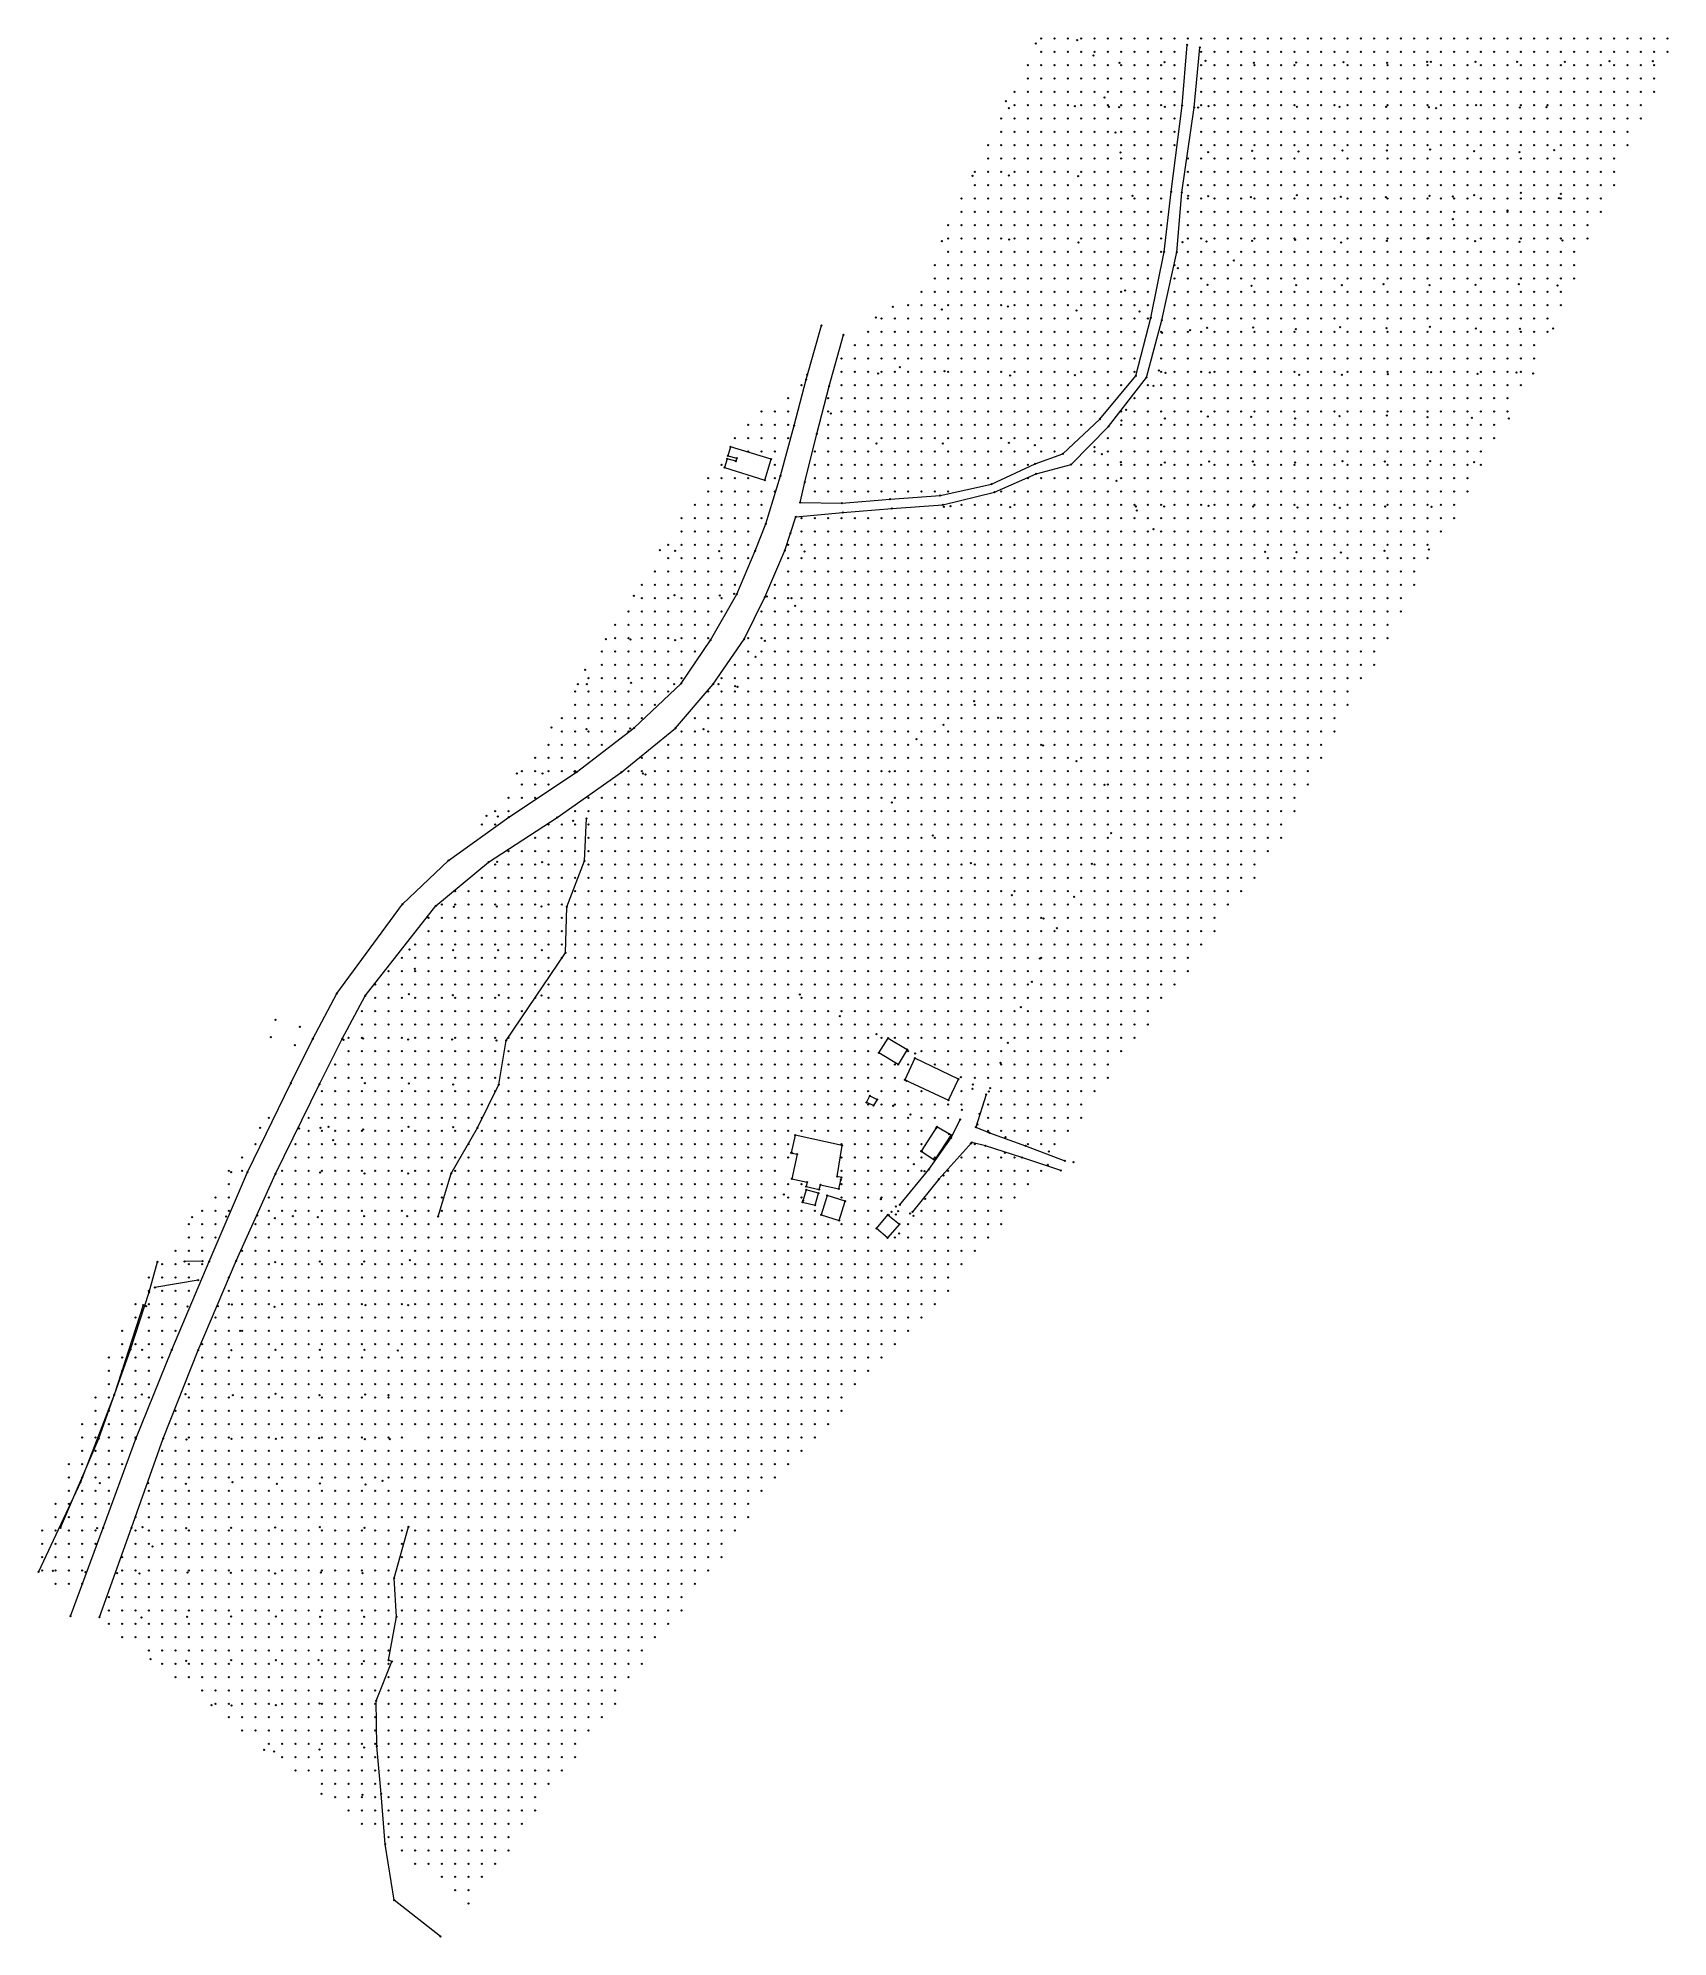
# Model space of a CAD drawing. Header units: metres. Extents: x 441556 to 446409, y 432338 to 461058.
# Drawn here: x 445819 to 446186.1, y 432338.1 to 432765.6 of the extents above; entities that cross this region are included whole.
import ezdxf

# ---------------------------------------------------------------- set-up
doc = ezdxf.new("R2010")
doc.units = ezdxf.units.M
doc.header["$MEASUREMENT"] = 0
doc.header["$PDMODE"] = 35
doc.header["$PDSIZE"] = 0.15
for name, color, linetype, lineweight in [('DTM-BRE-RevN_GRP_ CAROSABIL', 2, 'Continuous', 0), ('DTM-BRE-RevN_GRP_CANAL', 2, 'Continuous', 0), ('DTM-BRE-RevN_GRP_CONSTRUCTIE', 2, 'Continuous', 0), ('DTM-BRE-RevN_GRP_DIG RAU', 2, 'Continuous', 0), ('DTM-BRE-RevN_GRP_DRUM DE PIATRA', 2, 'Continuous', 0), ('DTM-BRE-RevN_GRP_DRUM PAMANT', 2, 'Continuous', 0), ('DTM-BRE-RevN_GRP_Platforma betonata', 2, 'Continuous', 0), ('DTM-BRE-RevN_GRP_TALUZ', 2, 'Continuous', 0), ('DTM-BRE-RevN_GRP_ZID STANCA', 2, 'Continuous', 0), ('DTM-NOK-RevN_LIDAR_co_lidar', 91, 'Continuous', 0), ('DTM-NOK-RevN_RTK', 32, 'Continuous', 0)]:
    doc.layers.add(name, color=color, linetype=linetype, lineweight=lineweight)

msp = doc.modelspace()

# ---------------------------------------------------------------- linework, layer by layer
at = {"layer": 'DTM-BRE-RevN_GRP_ CAROSABIL'}
for p, q in [((445992.022, 432688.747, 318.449), (445995.445, 432700.873, 318.448)), ((445997.172, 432687.246, 318.4), (446000.386, 432698.816, 318.385)), ((445989.318, 432678.364, 318.424), (445992.022, 432688.747, 318.449)), ((445994.421, 432676.493, 318.346), (445997.172, 432687.246, 318.4)), ((445986.247, 432667.052, 318.338), (445989.318, 432678.364, 318.424)), ((445991.695, 432665.613, 318.322), (445994.421, 432676.493, 318.346)), ((445982.941, 432656.246, 318.231), (445986.247, 432667.052, 318.338)), ((445990.664, 432661.033, 318.303), (445991.695, 432665.613, 318.322)), ((445980.518, 432650.186, 318.191), (445982.941, 432656.246, 318.231)), ((445988.466, 432654.188, 318.317), (445989.686, 432657.85, 318.32)), ((445987.232, 432650.285, 318.32), (445988.466, 432654.188, 318.317)), ((445976.37, 432640.445, 318.154), (445980.518, 432650.186, 318.191)), ((445982.675, 432639.733, 318.329), (445987.232, 432650.285, 318.32)), ((445970.497, 432630.047, 318.062), (445976.37, 432640.445, 318.154)), ((445978.015, 432630.261, 318.185), (445982.675, 432639.733, 318.329)), ((445963.893, 432620.306, 317.983), (445970.497, 432630.047, 318.062)), ((445971.072, 432620.165, 318.112), (445978.015, 432630.261, 318.185)), ((445953.301, 432610.299, 317.925), (445963.893, 432620.306, 317.983)), ((445962.591, 432610.242, 318.04), (445971.072, 432620.165, 318.112)), ((445940.301, 432600.32, 317.812), (445953.301, 432610.299, 317.925)), ((445950.408, 432600.375, 317.876), (445962.591, 432610.242, 318.04)), ((445925.064, 432590.175, 317.732), (445940.301, 432600.32, 317.812)), ((445935.935, 432590.144, 317.679), (445950.408, 432600.375, 317.876)), ((445911.479, 432580.484, 317.728), (445925.064, 432590.175, 317.732)), ((445920.518, 432580.089, 317.499), (445935.935, 432590.144, 317.679)), ((445901.115, 432570.644, 317.693), (445911.479, 432580.484, 317.728)), ((445908.594, 432570.27, 317.448), (445920.518, 432580.089, 317.499)), ((445886.306, 432550.509, 317.51), (445901.115, 432570.644, 317.693)), ((445892.738, 432549.994, 317.378), (445908.594, 432570.27, 317.448)), ((445880.932, 432540.279, 317.439), (445886.306, 432550.509, 317.51)), ((445887.555, 432540.262, 317.376), (445892.738, 432549.994, 317.378)), ((445875.991, 432530.288, 317.386), (445880.932, 432540.279, 317.439)), ((445882.422, 432530.075, 317.367), (445887.555, 432540.262, 317.376)), ((445866.19, 432510.288, 317.387), (445875.991, 432530.288, 317.386)), ((445872.521, 432509.921, 317.301), (445882.422, 432530.075, 317.367)), ((445857.622, 432490.144, 317.34), (445866.19, 432510.288, 317.387)), ((445863.687, 432490.338, 317.242), (445872.521, 432509.921, 317.301)), ((445849.188, 432470.264, 317.344), (445857.622, 432490.144, 317.34)), ((445855.145, 432470.165, 317.29), (445863.687, 432490.338, 317.242)), ((445841.059, 432450.228, 317.311), (445849.188, 432470.264, 317.344)), ((445847.246, 432450.305, 317.202), (445855.145, 432470.165, 317.29)), ((445833.753, 432430.16, 317.249), (445841.059, 432450.228, 317.311)), ((445840.129, 432430.186, 317.218), (445847.246, 432450.305, 317.202)), ((445826.374, 432410.308, 317.186), (445833.753, 432430.16, 317.249)), ((445832.875, 432410.059, 317.261), (445840.129, 432430.186, 317.218))]:
    msp.add_line(p, q, dxfattribs=at)
at = {"layer": 'DTM-BRE-RevN_GRP_CANAL'}
for p, q in [((445856.108, 432490.23, 317.378), (445852.024, 432490.156, 317.082)), ((445855.103, 432485.967, 317.317), (445845.355, 432484.296, 316.896))]:
    msp.add_line(p, q, dxfattribs=at)
at = {"layer": 'DTM-BRE-RevN_GRP_CONSTRUCTIE'}
for p, q in [((446008.362, 432537.127, 356.539), (446010.447, 432540.463, 356.539)), ((446010.447, 432540.463, 356.539), (446014.742, 432537.915, 356.507)), ((446012.735, 432534.532, 356.7), (446008.362, 432537.127, 356.539)), ((446014.742, 432537.915, 356.507), (446012.735, 432534.532, 356.7)), ((446016.495, 432535.923, 356.562), (446014.221, 432531.053, 356.969)), ((446026.281, 432531.22, 357.852), (446016.495, 432535.923, 356.562)), ((446005.6, 432525.975, 357.07), (446006.379, 432527.477, 357.044)), ((446006.379, 432527.477, 357.044), (446008.027, 432526.672, 357.175)), ((446014.221, 432531.053, 356.969), (446024.057, 432526.459, 357.929)), ((446024.057, 432526.459, 357.929), (446026.281, 432531.22, 357.852)), ((446007.139, 432525.282, 357.211), (446005.6, 432525.975, 357.07)), ((446008.027, 432526.672, 357.175), (446007.139, 432525.282, 357.211)), ((445989.501, 432518.582, 356.384), (445988.612, 432514.636, 356.378)), ((446000.092, 432516.307, 357.05), (445989.501, 432518.582, 356.384)), ((446021.452, 432520.456, 358.512), (446017.898, 432515.033, 358.283)), ((446021.012, 432512.992, 359.052), (446024.671, 432518.575, 358.782)), ((446024.671, 432518.575, 358.782), (446021.452, 432520.456, 358.512)), ((445988.612, 432514.636, 356.378), (445988.894, 432514.573, 356.459)), ((445990.019, 432514.32, 356.403), (445988.775, 432508.797, 356.638)), ((445988.894, 432514.573, 356.459), (445990.019, 432514.32, 356.403)), ((445999.03, 432509.301, 357.357), (446000.092, 432516.307, 357.05)), ((446017.898, 432515.033, 358.283), (446021.012, 432512.992, 359.052)), ((445988.775, 432508.797, 356.638), (445992.213, 432508.023, 356.847)), ((445992.033, 432506.29, 356.845), (445991.2, 432503.486, 356.491)), ((445992.213, 432508.023, 356.847), (445991.988, 432507.024, 356.866)), ((445991.988, 432507.024, 356.866), (445994.97, 432506.353, 356.93)), ((445994.815, 432505.538, 357.128), (445992.033, 432506.29, 356.845)), ((445994.97, 432506.353, 356.93), (445995.217, 432507.453, 356.956)), ((445995.217, 432507.453, 356.956), (445999.37, 432506.518, 357.337)), ((445999.95, 432509.094, 357.301), (445999.03, 432509.301, 357.357)), ((445999.37, 432506.518, 357.337), (445999.95, 432509.094, 357.301)), ((445991.2, 432503.486, 356.491), (445994.003, 432502.877, 356.783)), ((445994.003, 432502.877, 356.783), (445994.815, 432505.538, 357.128)), ((445996.704, 432505.01, 357.072), (445995.364, 432500.683, 356.782)), ((446000.815, 432503.751, 357.278), (445996.704, 432505.01, 357.072)), ((445999.47, 432499.411, 357.251), (446000.815, 432503.751, 357.278)), ((445995.364, 432500.683, 356.782), (445999.47, 432499.411, 357.251)), ((446007.833, 432497.568, 358.174), (446010.437, 432500.692, 358.418)), ((446010.317, 432495.497, 358.405), (446007.833, 432497.568, 358.174)), ((446012.996, 432498.559, 358.582), (446010.317, 432495.497, 358.405)), ((446010.437, 432500.692, 358.418), (446012.996, 432498.559, 358.582))]:
    msp.add_line(p, q, dxfattribs=at)
at = {"layer": 'DTM-BRE-RevN_GRP_DIG RAU'}
for p, q in [((445844.044, 432483.232, 316.645), (445845.948, 432490.059, 316.562)), ((445839.879, 432470.381, 316.347), (445844.044, 432483.232, 316.645)), ((445832.726, 432450.274, 316.185), (445839.879, 432470.381, 316.347)), ((445824.118, 432430.226, 316.106), (445832.726, 432450.274, 316.185))]:
    msp.add_line(p, q, dxfattribs=at)
at = {"layer": 'DTM-BRE-RevN_GRP_DRUM DE PIATRA'}
for p, q in [((446032.525, 432527.791, 359.259), (446030.181, 432520.429, 359.479)), ((446024.631, 432517.973, 359.315), (446026.721, 432522.165, 359.204)), ((446030.181, 432520.429, 359.479), (446033.276, 432519.163, 359.73)), ((446033.276, 432519.163, 359.73), (446041.365, 432516.205, 360.43)), ((446019.61, 432510.849, 359.248), (446024.631, 432517.973, 359.315)), ((446029.29, 432516.988, 359.54), (446021.9, 432508.679, 359.464)), ((446032.397, 432516.212, 359.844), (446029.29, 432516.988, 359.54)), ((446040.555, 432513.576, 360.496), (446032.397, 432516.212, 359.844)), ((446041.365, 432516.205, 360.43), (446050.261, 432512.858, 361.088)), ((446013.09, 432502.926, 358.939), (446019.61, 432510.849, 359.248)), ((446049.326, 432510.632, 361.1), (446040.555, 432513.576, 360.496)), ((446021.9, 432508.679, 359.464), (446015.955, 432501.378, 359.103))]:
    msp.add_line(p, q, dxfattribs=at)
at = {"layer": 'DTM-BRE-RevN_GRP_DRUM PAMANT'}
for p, q in [((446076.647, 432750.42, 318.805), (446077.782, 432764.066, 318.892)), ((446079.415, 432749.989, 318.893), (446080.688, 432763.482, 318.874)), ((446074.189, 432731.018, 318.731), (446076.647, 432750.42, 318.805)), ((446076.581, 432730.861, 318.753), (446079.415, 432749.989, 318.893)), ((446072.615, 432717.53, 318.763), (446074.189, 432731.018, 318.731)), ((446075.445, 432717.436, 318.836), (446076.581, 432730.861, 318.753)), ((446069.615, 432702.639, 318.649), (446072.615, 432717.53, 318.763)), ((446072.13, 432702.106, 318.732), (446075.445, 432717.436, 318.836)), ((446066.268, 432689.584, 318.622), (446069.615, 432702.639, 318.649)), ((446068.609, 432689.173, 318.666), (446072.13, 432702.106, 318.732)), ((446058.168, 432679.807, 318.745), (446066.268, 432689.584, 318.622)), ((446060.077, 432678.143, 318.791), (446068.609, 432689.173, 318.666)), ((446049.812, 432672.006, 318.877), (446058.168, 432679.807, 318.745)), ((446051.646, 432669.608, 318.944), (446060.077, 432678.143, 318.791)), ((446033.756, 432665.198, 318.797), (446043.59, 432669.74, 318.876)), ((446043.59, 432669.74, 318.876), (446049.812, 432672.006, 318.877)), ((446043.835, 432667.516, 318.907), (446051.646, 432669.608, 318.944)), ((446022.203, 432662.658, 318.651), (446033.756, 432665.198, 318.797)), ((446034.453, 432663.384, 318.832), (446043.835, 432667.516, 318.907)), ((445990.664, 432661.033, 318.303), (446000.076, 432660.938, 318.417)), ((446000.076, 432660.938, 318.417), (446010.943, 432661.775, 318.568)), ((446000.277, 432658.779, 318.384), (446011.297, 432659.702, 318.575)), ((446010.943, 432661.775, 318.568), (446022.203, 432662.658, 318.651)), ((446011.297, 432659.702, 318.575), (446022.755, 432660.546, 318.659)), ((446022.755, 432660.546, 318.659), (446034.453, 432663.384, 318.832)), ((445989.686, 432657.85, 318.32), (446000.277, 432658.779, 318.384))]:
    msp.add_line(p, q, dxfattribs=at)
at = {"layer": 'DTM-BRE-RevN_GRP_Platforma betonata'}
for p, q in [((445974.964, 432673.589, 318.003), (445974.397, 432671.579, 317.874)), ((445984.116, 432670.793, 318.117), (445974.964, 432673.589, 318.003)), ((445974.197, 432670.873, 317.857), (445973.657, 432668.958, 317.82)), ((445973.657, 432668.958, 317.82), (445982.712, 432666.089, 317.946)), ((445976.212, 432670.332, 317.925), (445974.197, 432670.873, 317.857)), ((445974.397, 432671.579, 317.874), (445976.384, 432671.015, 317.921)), ((445976.384, 432671.015, 317.921), (445976.212, 432670.332, 317.925)), ((445982.712, 432666.089, 317.946), (445984.116, 432670.793, 318.117))]:
    msp.add_line(p, q, dxfattribs=at)
at = {"layer": 'DTM-BRE-RevN_GRP_TALUZ'}
for p, q in [((445842.76, 432480.332, 316.376), (445836.223, 432460.141, 316.275)), ((445836.223, 432460.141, 316.275), (445828.643, 432440.45, 316.158)), ((445828.643, 432440.45, 316.158), (445819.189, 432420.294, 316.07))]:
    msp.add_line(p, q, dxfattribs=at)
at = {"layer": 'DTM-BRE-RevN_GRP_ZID STANCA'}
for p, q in [((445942.072, 432580.406, 317.667), (445942.554, 432589.883, 317.989)), ((445938.11, 432569.982, 317.192), (445942.072, 432580.406, 317.667)), ((445937.829, 432559.632, 317.355), (445938.11, 432569.982, 317.192)), ((445924.456, 432539.91, 317.011), (445937.829, 432559.632, 317.355)), ((445922.806, 432530.052, 316.981), (445924.456, 432539.91, 317.011)), ((445917.978, 432520.273, 317.262), (445922.806, 432530.052, 316.981)), ((445912.105, 432509.976, 317.019), (445917.978, 432520.273, 317.262)), ((445909.124, 432500.264, 317.192), (445912.105, 432509.976, 317.019)), ((445899.207, 432418.857, 317.59), (445902.481, 432430.386, 317.998)), ((445899.795, 432410.127, 317.601), (445899.207, 432418.857, 317.59)), ((445898.003, 432400.42, 317.613), (445899.795, 432410.127, 317.601)), ((445895.195, 432391.234, 317.482), (445898.726, 432400.104, 317.722)), ((445898.726, 432400.104, 317.722), (445898.003, 432400.42, 317.613)), ((445895.331, 432381.008, 318.135), (445895.195, 432391.234, 317.482)), ((445896.31, 432370.335, 318.277), (445895.331, 432381.008, 318.135)), ((445897.238, 432359.007, 318.579), (445896.31, 432370.335, 318.277)), ((445899.225, 432346.392, 318.427), (445897.238, 432359.007, 318.579)), ((445909.654, 432338.216, 320.214), (445899.225, 432346.392, 318.427))]:
    msp.add_line(p, q, dxfattribs=at)
at = {"layer": 'DTM-NOK-RevN_LIDAR_co_lidar'}
for p in [(446044.956, 432765.496, 318.762), (446044.956, 432762.497, 318.673), (446047.955, 432765.496, 318.772), (446047.955, 432762.497, 318.722), (446050.955, 432765.496, 318.818), (446050.955, 432762.497, 318.776), (446053.954, 432765.496, 318.852), (446053.954, 432762.497, 318.842), (446056.953, 432765.496, 318.833), (446056.953, 432762.497, 318.808), (446059.953, 432765.496, 318.802), (446059.953, 432762.497, 318.776), (446062.952, 432765.496, 318.747), (446062.952, 432762.497, 318.742), (446065.952, 432765.496, 318.793), (446065.952, 432762.497, 318.786), (446068.951, 432765.496, 318.902), (446068.951, 432762.497, 318.866), (446071.95, 432765.496, 318.955), (446071.95, 432762.497, 318.945), (446074.95, 432765.496, 319.086), (446074.95, 432762.497, 319.049), (446077.949, 432765.496, 319.063), (446080.948, 432765.496, 318.917), (446080.948, 432762.497, 318.909), (446083.948, 432765.496, 318.997), (446083.948, 432762.497, 318.928), (446086.947, 432765.496, 319.087), (446086.947, 432762.497, 318.907), (446089.947, 432765.496, 318.874), (446089.947, 432762.497, 318.834), (446092.946, 432765.496, 318.759), (446092.946, 432762.497, 318.732), (446095.945, 432765.496, 318.814), (446095.945, 432762.497, 318.809), (446098.945, 432765.496, 318.774), (446098.945, 432762.497, 318.782), (446101.944, 432765.496, 318.802), (446101.944, 432762.497, 318.808), (446104.944, 432765.496, 318.778), (446104.944, 432762.497, 318.798), (446107.943, 432765.496, 318.677), (446107.943, 432762.497, 318.728), (446110.942, 432765.496, 318.676), (446110.942, 432762.497, 318.713), (446113.942, 432765.496, 318.7), (446113.942, 432762.497, 318.731), (446116.941, 432765.496, 318.819), (446116.941, 432762.497, 318.819), (446119.94, 432765.496, 318.874), (446119.94, 432762.497, 318.87), (446122.94, 432765.496, 318.915), (446122.94, 432762.497, 318.919), (446125.939, 432765.496, 318.913), (446125.939, 432762.497, 318.899), (446128.939, 432765.496, 318.85), (446128.939, 432762.497, 318.802), (446131.938, 432765.496, 318.757), (446131.938, 432762.497, 318.725), (446134.937, 432765.496, 318.752), (446134.937, 432762.497, 318.659), (446137.937, 432765.496, 318.827), (446137.937, 432762.497, 318.769), (446140.936, 432765.496, 318.969), (446140.936, 432762.497, 318.923), (446143.936, 432765.496, 319.051), (446143.936, 432762.497, 318.995), (446146.935, 432765.496, 319.141), (446146.935, 432762.497, 319.046), (446149.934, 432765.496, 319.164), (446149.934, 432762.497, 319.108), (446152.934, 432765.496, 319.304), (446152.934, 432762.497, 319.144), (446155.933, 432765.496, 319.68), (446155.933, 432762.497, 319.339), (446158.932, 432765.496, 320.655), (446158.932, 432762.497, 320.315), (446161.932, 432765.496, 320.685), (446161.932, 432762.497, 320.475), (446164.931, 432765.496, 320.599), (446164.931, 432762.497, 320.43), (446167.931, 432765.496, 320.594), (446167.931, 432762.497, 320.396), (446170.93, 432765.496, 320.635), (446170.93, 432762.497, 320.458), (446173.929, 432765.496, 320.794), (446173.929, 432762.497, 320.567), (446176.929, 432765.496, 320.555), (446176.929, 432762.497, 320.384), (446179.928, 432765.496, 320.388), (446179.928, 432762.497, 320.327), (446182.928, 432765.496, 320.38), (446182.928, 432762.497, 320.242), (446185.927, 432765.496, 320.329), (446185.927, 432762.497, 320.212), (446041.956, 432759.498, 318.688), (446044.956, 432759.498, 318.651), (446047.955, 432759.498, 318.675), (446050.955, 432759.498, 318.74), (446053.954, 432759.498, 318.791), (446056.953, 432759.498, 318.766), (446059.953, 432759.498, 318.767), (446062.952, 432759.498, 318.762), (446065.952, 432759.498, 318.782), (446068.951, 432759.498, 318.829), (446071.95, 432759.498, 318.874), (446074.95, 432759.498, 318.89), (446080.948, 432759.498, 318.835), (446083.948, 432759.498, 318.848), (446086.947, 432759.498, 318.707), (446089.947, 432759.498, 318.681), (446092.946, 432759.498, 318.711), (446095.945, 432759.498, 318.781), (446098.945, 432759.498, 318.826), (446101.944, 432759.498, 318.806), (446104.944, 432759.498, 318.83), (446107.943, 432759.498, 318.776), (446110.942, 432759.498, 318.73), (446113.942, 432759.498, 318.767), (446116.941, 432759.498, 318.795), (446119.94, 432759.498, 318.89), (446122.94, 432759.498, 318.933), (446125.939, 432759.498, 318.859), (446128.939, 432759.498, 318.777), (446131.938, 432759.498, 318.706), (446134.937, 432759.498, 318.563), (446137.937, 432759.498, 318.74), (446140.936, 432759.498, 318.883), (446143.936, 432759.498, 318.965), (446146.935, 432759.498, 319.015), (446149.934, 432759.498, 319.039), (446152.934, 432759.498, 319.024), (446155.933, 432759.498, 319.149), (446158.932, 432759.498, 319.798), (446161.932, 432759.498, 320.323), (446164.931, 432759.498, 320.341), (446167.931, 432759.498, 320.302), (446170.93, 432759.498, 320.334), (446173.929, 432759.498, 320.376), (446176.929, 432759.498, 320.295), (446179.928, 432759.498, 320.236), (446182.928, 432759.498, 320.199), (446041.956, 432756.498, 318.698), (446044.956, 432756.498, 318.729), (446047.955, 432756.498, 318.749), (446050.955, 432756.498, 318.746), (446053.954, 432756.498, 318.766), (446056.953, 432756.498, 318.707), (446059.953, 432756.498, 318.722), (446062.952, 432756.498, 318.736), (446065.952, 432756.498, 318.746), (446068.951, 432756.498, 318.763), (446071.95, 432756.498, 318.839), (446074.95, 432756.498, 318.812), (446080.948, 432756.498, 318.753), (446083.948, 432756.498, 318.716), (446086.947, 432756.498, 318.636), (446089.947, 432756.498, 318.633), (446092.946, 432756.498, 318.69), (446095.945, 432756.498, 318.824), (446098.945, 432756.498, 318.889), (446101.944, 432756.498, 318.824), (446104.944, 432756.498, 318.82), (446107.943, 432756.498, 318.767), (446110.942, 432756.498, 318.706), (446113.942, 432756.498, 318.751), (446116.941, 432756.498, 318.761), (446119.94, 432756.498, 318.841), (446122.94, 432756.498, 318.926), (446125.939, 432756.498, 318.959), (446128.939, 432756.498, 318.906), (446131.938, 432756.498, 318.795), (446134.937, 432756.498, 318.664), (446137.937, 432756.498, 318.737), (446140.936, 432756.498, 318.858), (446143.936, 432756.498, 318.989), (446146.935, 432756.498, 319.016), (446149.934, 432756.498, 319.029), (446152.934, 432756.498, 318.987), (446155.933, 432756.498, 319.072), (446158.932, 432756.498, 319.324), (446161.932, 432756.498, 320.2), (446164.931, 432756.498, 320.261), (446167.931, 432756.498, 320.257), (446170.93, 432756.498, 320.322), (446173.929, 432756.498, 320.279), (446176.929, 432756.498, 320.234), (446179.928, 432756.498, 320.184), (446182.928, 432756.498, 320.195), (446038.957, 432753.499, 318.802), (446038.957, 432750.499, 318.871), (446041.956, 432753.499, 318.75), (446041.956, 432750.499, 318.835), (446044.956, 432753.499, 318.791), (446044.956, 432750.499, 318.827), (446047.955, 432753.499, 318.792), (446047.955, 432750.499, 318.825), (446050.955, 432753.499, 318.782), (446050.955, 432750.499, 318.856), (446053.954, 432753.499, 318.765), (446053.954, 432750.499, 318.875), (446056.953, 432753.499, 318.782), (446056.953, 432750.499, 318.887), (446059.953, 432753.499, 318.802), (446059.953, 432750.499, 318.841), (446062.952, 432753.499, 318.785), (446062.952, 432750.499, 318.844), (446065.952, 432753.499, 318.756), (446065.952, 432750.499, 318.81), (446068.951, 432753.499, 318.691), (446068.951, 432750.499, 318.698), (446071.95, 432753.499, 318.739), (446071.95, 432750.499, 318.702), (446074.95, 432753.499, 318.744), (446074.95, 432750.499, 318.588), (446080.948, 432753.499, 318.66), (446080.948, 432750.499, 318.594), (446083.948, 432753.499, 318.641), (446083.948, 432750.499, 318.66), (446086.947, 432753.499, 318.652), (446086.947, 432750.499, 318.654), (446089.947, 432753.499, 318.686), (446089.947, 432750.499, 318.72), (446092.946, 432753.499, 318.714), (446092.946, 432750.499, 318.661), (446095.945, 432753.499, 318.808), (446095.945, 432750.499, 318.743), (446098.945, 432753.499, 318.887), (446098.945, 432750.499, 318.79), (446101.944, 432753.499, 318.801), (446101.944, 432750.499, 318.778), (446104.944, 432753.499, 318.815), (446104.944, 432750.499, 318.798), (446107.943, 432753.499, 318.767), (446107.943, 432750.499, 318.763), (446110.942, 432753.499, 318.697), (446110.942, 432750.499, 318.68), (446113.942, 432753.499, 318.713), (446113.942, 432750.499, 318.686), (446116.941, 432753.499, 318.748), (446116.941, 432750.499, 318.71), (446119.94, 432753.499, 318.825), (446119.94, 432750.499, 318.8), (446122.94, 432753.499, 318.892), (446122.94, 432750.499, 318.865), (446125.939, 432753.499, 318.951), (446125.939, 432750.499, 318.92), (446128.939, 432753.499, 318.988), (446128.939, 432750.499, 318.99), (446131.938, 432753.499, 318.918), (446131.938, 432750.499, 318.982), (446134.937, 432753.499, 318.808), (446134.937, 432750.499, 318.912), (446137.937, 432753.499, 318.807), (446137.937, 432750.499, 318.906), (446140.936, 432753.499, 318.885), (446140.936, 432750.499, 318.936), (446143.936, 432753.499, 319.01), (446143.936, 432750.499, 319.009), (446146.935, 432753.499, 319.019), (446146.935, 432750.499, 318.977), (446149.934, 432753.499, 318.991), (446149.934, 432750.499, 318.933), (446152.934, 432753.499, 318.93), (446152.934, 432750.499, 318.866), (446155.933, 432753.499, 319.01), (446155.933, 432750.499, 318.944), (446158.932, 432753.499, 319.376), (446158.932, 432750.499, 319.305), (446161.932, 432753.499, 320.198), (446161.932, 432750.499, 320.14), (446164.931, 432753.499, 320.229), (446164.931, 432750.499, 320.217), (446167.931, 432753.499, 320.277), (446167.931, 432750.499, 320.343), (446170.93, 432753.499, 320.221), (446170.93, 432750.499, 320.224), (446173.929, 432753.499, 320.153), (446173.929, 432750.499, 320.081), (446176.929, 432753.499, 320.121), (446176.929, 432750.499, 319.95), (446179.928, 432753.499, 320.15), (446179.928, 432750.499, 320.052), (446182.928, 432753.499, 320.192), (446035.958, 432747.5, 318.847), (446038.957, 432747.5, 318.952), (446041.956, 432747.5, 318.966), (446044.956, 432747.5, 318.911), (446047.955, 432747.5, 318.894), (446050.955, 432747.5, 318.919), (446053.954, 432747.5, 318.89), (446056.953, 432747.5, 318.858), (446059.953, 432747.5, 318.852), (446062.952, 432747.5, 318.867), (446065.952, 432747.5, 318.814), (446068.951, 432747.5, 318.744), (446071.95, 432747.5, 318.66), (446074.95, 432747.5, 318.504), (446080.948, 432747.5, 318.569), (446083.948, 432747.5, 318.631), (446086.947, 432747.5, 318.625), (446089.947, 432747.5, 318.623), (446092.946, 432747.5, 318.608), (446095.945, 432747.5, 318.673), (446098.945, 432747.5, 318.733), (446101.944, 432747.5, 318.751), (446104.944, 432747.5, 318.74), (446107.943, 432747.5, 318.704), (446110.942, 432747.5, 318.641), (446113.942, 432747.5, 318.644), (446116.941, 432747.5, 318.675), (446119.94, 432747.5, 318.762), (446122.94, 432747.5, 318.816), (446125.939, 432747.5, 318.887), (446128.939, 432747.5, 318.928), (446131.938, 432747.5, 318.956), (446134.937, 432747.5, 318.979), (446137.937, 432747.5, 318.881), (446140.936, 432747.5, 318.911), (446143.936, 432747.5, 318.986), (446146.935, 432747.5, 318.966), (446149.934, 432747.5, 318.916), (446152.934, 432747.5, 318.814), (446155.933, 432747.5, 318.89), (446158.932, 432747.5, 319.176), (446161.932, 432747.5, 320.094), (446164.931, 432747.5, 320.244), (446167.931, 432747.5, 320.246), (446170.93, 432747.5, 320.136), (446173.929, 432747.5, 320.083), (446176.929, 432747.5, 319.985), (446179.928, 432747.5, 319.989), (446032.958, 432741.501, 318.805), (446035.958, 432744.501, 318.828), (446035.958, 432741.501, 318.822), (446038.957, 432744.501, 318.897), (446038.957, 432741.501, 318.857), (446041.956, 432744.501, 318.922), (446041.956, 432741.501, 318.864), (446044.956, 432744.501, 318.909), (446044.956, 432741.501, 318.878), (446047.955, 432744.501, 318.882), (446047.955, 432741.501, 318.881), (446050.955, 432744.501, 318.892), (446050.955, 432741.501, 318.904), (446053.954, 432744.501, 318.973), (446053.954, 432741.501, 318.936), (446056.953, 432744.501, 318.911), (446056.953, 432741.501, 318.961), (446059.953, 432744.501, 318.894), (446059.953, 432741.501, 318.843), (446062.952, 432744.501, 318.844), (446062.952, 432741.501, 318.792), (446065.952, 432744.501, 318.808), (446065.952, 432741.501, 318.79), (446068.951, 432744.501, 318.756), (446068.951, 432741.501, 318.659), (446071.95, 432744.501, 318.643), (446071.95, 432741.501, 318.546), (446074.95, 432744.501, 318.499), (446074.95, 432741.501, 318.346), (446080.948, 432744.501, 318.541), (446080.948, 432741.501, 318.529), (446083.948, 432744.501, 318.525), (446083.948, 432741.501, 318.417), (446086.947, 432744.501, 318.585), (446086.947, 432741.501, 318.488), (446089.947, 432744.501, 318.519), (446089.947, 432741.501, 318.502), (446092.946, 432744.501, 318.528), (446092.946, 432741.501, 318.551), (446095.945, 432744.501, 318.619), (446095.945, 432741.501, 318.586), (446098.945, 432744.501, 318.706), (446098.945, 432741.501, 318.616), (446101.944, 432744.501, 318.701), (446101.944, 432741.501, 318.712), (446104.944, 432744.501, 318.65), (446104.944, 432741.501, 318.632), (446107.943, 432744.501, 318.678), (446107.943, 432741.501, 318.666), (446110.942, 432744.501, 318.676), (446110.942, 432741.501, 318.658), (446113.942, 432744.501, 318.624), (446113.942, 432741.501, 318.635), (446116.941, 432744.501, 318.643), (446116.941, 432741.501, 318.654), (446119.94, 432744.501, 318.72), (446119.94, 432741.501, 318.658), (446122.94, 432744.501, 318.776), (446122.94, 432741.501, 318.739), (446125.939, 432744.501, 318.856), (446125.939, 432741.501, 318.798), (446128.939, 432744.501, 318.865), (446128.939, 432741.501, 318.794), (446131.938, 432744.501, 318.877), (446131.938, 432741.501, 318.79), (446134.937, 432744.501, 318.903), (446134.937, 432741.501, 318.801), (446137.937, 432744.501, 318.839), (446137.937, 432741.501, 318.793), (446140.936, 432744.501, 318.887), (446140.936, 432741.501, 318.847), (446143.936, 432744.501, 318.934), (446143.936, 432741.501, 318.89), (446146.935, 432744.501, 318.936), (446146.935, 432741.501, 318.909), (446149.934, 432744.501, 318.89), (446149.934, 432741.501, 318.874), (446152.934, 432744.501, 318.789), (446152.934, 432741.501, 318.841), (446155.933, 432744.501, 318.815), (446155.933, 432741.501, 318.861), (446158.932, 432744.501, 319.088), (446158.932, 432741.501, 319.177), (446161.932, 432744.501, 319.784), (446161.932, 432741.501, 319.614), (446164.931, 432744.501, 320.137), (446164.931, 432741.501, 320.039), (446167.931, 432744.501, 320.127), (446167.931, 432741.501, 320.145), (446170.93, 432744.501, 319.923), (446170.93, 432741.501, 320.152), (446173.929, 432744.501, 320.036), (446173.929, 432741.501, 320.084), (446176.929, 432744.501, 320.052), (446176.929, 432741.501, 320.128), (446032.958, 432738.502, 318.823), (446035.958, 432738.502, 318.85), (446038.957, 432738.502, 318.821), (446041.956, 432738.502, 318.79), (446044.956, 432738.502, 318.82), (446047.955, 432738.502, 318.824), (446050.955, 432738.502, 318.864), (446053.954, 432738.502, 318.916), (446056.953, 432738.502, 319.008), (446059.953, 432738.502, 318.833), (446062.952, 432738.502, 318.795), (446065.952, 432738.502, 318.774), (446068.951, 432738.502, 318.61), (446071.95, 432738.502, 318.431), (446077.949, 432738.502, 318.378), (446080.948, 432738.502, 318.458), (446083.948, 432738.502, 318.432), (446086.947, 432738.502, 318.511), (446089.947, 432738.502, 318.54), (446092.946, 432738.502, 318.529), (446095.945, 432738.502, 318.569), (446098.945, 432738.502, 318.607), (446101.944, 432738.502, 318.708), (446104.944, 432738.502, 318.609), (446107.943, 432738.502, 318.679), (446110.942, 432738.502, 318.699), (446113.942, 432738.502, 318.675), (446116.941, 432738.502, 318.672), (446119.94, 432738.502, 318.654), (446122.94, 432738.502, 318.748), (446125.939, 432738.502, 318.817), (446128.939, 432738.502, 318.815), (446131.938, 432738.502, 318.806), (446134.937, 432738.502, 318.811), (446137.937, 432738.502, 318.806), (446140.936, 432738.502, 318.837), (446143.936, 432738.502, 318.879), (446146.935, 432738.502, 318.914), (446149.934, 432738.502, 318.898), (446152.934, 432738.502, 318.92), (446155.933, 432738.502, 318.956), (446158.932, 432738.502, 319.322), (446161.932, 432738.502, 319.462), (446164.931, 432738.502, 319.967), (446167.931, 432738.502, 320.114), (446170.93, 432738.502, 320.058), (446173.929, 432738.502, 320.094), (446029.959, 432735.503, 318.704), (446029.959, 432732.503, 318.753), (446032.958, 432735.503, 318.723), (446032.958, 432732.503, 318.731), (446035.958, 432735.503, 318.728), (446035.958, 432732.503, 318.725), (446038.957, 432735.503, 318.735), (446038.957, 432732.503, 318.721), (446041.956, 432735.503, 318.725), (446041.956, 432732.503, 318.716), (446044.956, 432735.503, 318.748), (446044.956, 432732.503, 318.721), (446047.955, 432735.503, 318.731), (446047.955, 432732.503, 318.716), (446050.955, 432735.503, 318.779), (446050.955, 432732.503, 318.721), (446053.954, 432735.503, 318.852), (446053.954, 432732.503, 318.785), (446056.953, 432735.503, 318.915), (446056.953, 432732.503, 318.84), (446059.953, 432735.503, 318.853), (446059.953, 432732.503, 318.765), (446062.952, 432735.503, 318.814), (446062.952, 432732.503, 318.762), (446065.952, 432735.503, 318.823), (446065.952, 432732.503, 318.731), (446068.951, 432735.503, 318.632), (446068.951, 432732.503, 318.555), (446071.95, 432735.503, 318.531), (446071.95, 432732.503, 318.423), (446077.949, 432735.503, 318.3), (446077.949, 432732.503, 318.336), (446080.948, 432735.503, 318.523), (446080.948, 432732.503, 318.595), (446083.948, 432735.503, 318.507), (446083.948, 432732.503, 318.496), (446086.947, 432735.503, 318.609), (446086.947, 432732.503, 318.598), (446089.947, 432735.503, 318.653), (446089.947, 432732.503, 318.695), (446092.946, 432735.503, 318.635), (446092.946, 432732.503, 318.674), (446095.945, 432735.503, 318.576), (446095.945, 432732.503, 318.609), (446098.945, 432735.503, 318.601), (446098.945, 432732.503, 318.613), (446101.944, 432735.503, 318.675), (446101.944, 432732.503, 318.697), (446104.944, 432735.503, 318.592), (446104.944, 432732.503, 318.577), (446107.943, 432735.503, 318.651), (446107.943, 432732.503, 318.664), (446110.942, 432735.503, 318.717), (446110.942, 432732.503, 318.717), (446113.942, 432735.503, 318.719), (446113.942, 432732.503, 318.719), (446116.941, 432735.503, 318.718), (446116.941, 432732.503, 318.731), (446119.94, 432735.503, 318.739), (446119.94, 432732.503, 318.779), (446122.94, 432735.503, 318.799), (446122.94, 432732.503, 318.836), (446125.939, 432735.503, 318.884), (446125.939, 432732.503, 318.897), (446128.939, 432735.503, 318.92), (446128.939, 432732.503, 318.978), (446131.938, 432735.503, 318.914), (446131.938, 432732.503, 319.014), (446134.937, 432735.503, 318.903), (446134.937, 432732.503, 318.993), (446137.937, 432735.503, 318.917), (446137.937, 432732.503, 318.936), (446140.936, 432735.503, 318.835), (446140.936, 432732.503, 318.824), (446143.936, 432735.503, 318.862), (446143.936, 432732.503, 318.888), (446146.935, 432735.503, 318.936), (446146.935, 432732.503, 319.056), (446149.934, 432735.503, 319.017), (446149.934, 432732.503, 319.182), (446152.934, 432735.503, 319.07), (446152.934, 432732.503, 319.299), (446155.933, 432735.503, 319.115), (446155.933, 432732.503, 319.387), (446158.932, 432735.503, 319.313), (446158.932, 432732.503, 319.525), (446161.932, 432735.503, 319.539), (446161.932, 432732.503, 319.683), (446164.931, 432735.503, 319.942), (446164.931, 432732.503, 320.036), (446167.931, 432735.503, 320.117), (446167.931, 432732.503, 320.081), (446170.93, 432735.503, 320.07), (446170.93, 432732.503, 320.067), (446173.929, 432735.503, 320.053), (446173.929, 432732.503, 320.147), (446026.96, 432729.504, 318.709), (446029.959, 432729.504, 318.706), (446032.958, 432729.504, 318.739), (446035.958, 432729.504, 318.732), (446038.957, 432729.504, 318.742), (446041.956, 432729.504, 318.714), (446044.956, 432729.504, 318.722), (446047.955, 432729.504, 318.69), (446050.955, 432729.504, 318.731), (446053.954, 432729.504, 318.768), (446056.953, 432729.504, 318.725), (446059.953, 432729.504, 318.679), (446062.952, 432729.504, 318.633), (446065.952, 432729.504, 318.599), (446068.951, 432729.504, 318.485), (446071.95, 432729.504, 318.363), (446077.949, 432729.504, 318.408), (446080.948, 432729.504, 318.671), (446083.948, 432729.504, 318.456), (446086.947, 432729.504, 318.56), (446089.947, 432729.504, 318.678), (446092.946, 432729.504, 318.643), (446095.945, 432729.504, 318.624), (446098.945, 432729.504, 318.636), (446101.944, 432729.504, 318.702), (446104.944, 432729.504, 318.638), (446107.943, 432729.504, 318.644), (446110.942, 432729.504, 318.737), (446113.942, 432729.504, 318.761), (446116.941, 432729.504, 318.739), (446119.94, 432729.504, 318.805), (446122.94, 432729.504, 318.834), (446125.939, 432729.504, 318.909), (446128.939, 432729.504, 319.025), (446131.938, 432729.504, 319.106), (446134.937, 432729.504, 319.012), (446137.937, 432729.504, 319.035), (446140.936, 432729.504, 319.018), (446143.936, 432729.504, 319.075), (446146.935, 432729.504, 319.244), (446149.934, 432729.504, 319.402), (446152.934, 432729.504, 319.608), (446155.933, 432729.504, 319.764), (446158.932, 432729.504, 319.88), (446161.932, 432729.504, 319.849), (446164.931, 432729.504, 319.766), (446167.931, 432729.504, 319.8), (446170.93, 432729.504, 319.772), (446026.96, 432726.504, 318.686), (446029.959, 432726.504, 318.659), (446032.958, 432726.504, 318.665), (446035.958, 432726.504, 318.686), (446038.957, 432726.504, 318.725), (446041.956, 432726.504, 318.715), (446044.956, 432726.504, 318.716), (446047.955, 432726.504, 318.744), (446050.955, 432726.504, 318.769), (446053.954, 432726.504, 318.795), (446056.953, 432726.504, 318.729), (446059.953, 432726.504, 318.713), (446062.952, 432726.504, 318.66), (446065.952, 432726.504, 318.603), (446068.951, 432726.504, 318.503), (446071.95, 432726.504, 318.363), (446077.949, 432726.504, 318.483), (446080.948, 432726.504, 318.69), (446083.948, 432726.504, 318.537), (446086.947, 432726.504, 318.579), (446089.947, 432726.504, 318.678), (446092.946, 432726.504, 318.81), (446095.945, 432726.504, 318.713), (446098.945, 432726.504, 318.697), (446101.944, 432726.504, 318.711), (446104.944, 432726.504, 318.665), (446107.943, 432726.504, 318.618), (446110.942, 432726.504, 318.742), (446113.942, 432726.504, 318.797), (446116.941, 432726.504, 318.798), (446119.94, 432726.504, 318.848), (446122.94, 432726.504, 318.901), (446125.939, 432726.504, 318.999), (446128.939, 432726.504, 319.125), (446131.938, 432726.504, 319.267), (446134.937, 432726.504, 319.276), (446137.937, 432726.504, 319.3), (446140.936, 432726.504, 319.216), (446143.936, 432726.504, 319.285), (446146.935, 432726.504, 319.294), (446149.934, 432726.504, 319.404), (446152.934, 432726.504, 319.495), (446155.933, 432726.504, 319.606), (446158.932, 432726.504, 319.655), (446161.932, 432726.504, 319.697), (446164.931, 432726.504, 319.646), (446167.931, 432726.504, 319.668), (446170.93, 432726.504, 319.643), (446023.96, 432723.505, 318.653), (446023.96, 432720.506, 318.559), (446026.96, 432723.505, 318.668), (446026.96, 432720.506, 318.604), (446029.959, 432723.505, 318.64), (446029.959, 432720.506, 318.564), (446032.958, 432723.505, 318.625), (446032.958, 432720.506, 318.576), (446035.958, 432723.505, 318.662), (446035.958, 432720.506, 318.663), (446038.957, 432723.505, 318.709), (446038.957, 432720.506, 318.717), (446041.956, 432723.505, 318.756), (446041.956, 432720.506, 318.777), (446044.956, 432723.505, 318.768), (446044.956, 432720.506, 318.8), (446047.955, 432723.505, 318.749), (446047.955, 432720.506, 318.796), (446050.955, 432723.505, 318.754), (446050.955, 432720.506, 318.787), (446053.954, 432723.505, 318.799), (446053.954, 432720.506, 318.828), (446056.953, 432723.505, 318.779), (446056.953, 432720.506, 318.744), (446059.953, 432723.505, 318.727), (446059.953, 432720.506, 318.692), (446062.952, 432723.505, 318.687), (446062.952, 432720.506, 318.698), (446065.952, 432723.505, 318.579), (446065.952, 432720.506, 318.578), (446068.951, 432723.505, 318.524), (446068.951, 432720.506, 318.512), (446071.95, 432723.505, 318.429), (446071.95, 432720.506, 318.426), (446077.949, 432723.505, 318.563), (446077.949, 432720.506, 318.626), (446080.948, 432723.505, 318.673), (446080.948, 432720.506, 318.801), (446083.948, 432723.505, 318.706), (446083.948, 432720.506, 318.85), (446086.947, 432723.505, 318.778), (446086.947, 432720.506, 318.855), (446089.947, 432723.505, 318.835), (446089.947, 432720.506, 318.919), (446092.946, 432723.505, 318.821), (446092.946, 432720.506, 318.843), (446095.945, 432723.505, 318.854), (446095.945, 432720.506, 318.934), (446098.945, 432723.505, 318.846), (446098.945, 432720.506, 319.087), (446101.944, 432723.505, 318.864), (446101.944, 432720.506, 319.25), (446104.944, 432723.505, 318.746), (446104.944, 432720.506, 319.143), (446107.943, 432723.505, 318.72), (446107.943, 432720.506, 318.986), (446110.942, 432723.505, 318.817), (446110.942, 432720.506, 319), (446113.942, 432723.505, 318.915), (446113.942, 432720.506, 319.056), (446116.941, 432723.505, 318.957), (446116.941, 432720.506, 319.24), (446119.94, 432723.505, 319.056), (446119.94, 432720.506, 318.933), (446122.94, 432723.505, 319.059), (446122.94, 432720.506, 318.841), (446125.939, 432723.505, 319.273), (446125.939, 432720.506, 318.924), (446128.939, 432723.505, 319.412), (446128.939, 432720.506, 318.862), (446131.938, 432723.505, 319.308), (446131.938, 432720.506, 318.859), (446134.937, 432723.505, 319.096), (446134.937, 432720.506, 318.844), (446137.937, 432723.505, 319.113), (446137.937, 432720.506, 318.871), (446140.936, 432723.505, 319.055), (446140.936, 432720.506, 318.907), (446143.936, 432723.505, 319.081), (446143.936, 432720.506, 318.946), (446146.935, 432723.505, 319.125), (446146.935, 432720.506, 318.987), (446149.934, 432723.505, 319.138), (446149.934, 432720.506, 319.019), (446152.934, 432723.505, 319.215), (446152.934, 432720.506, 319.071), (446155.933, 432723.505, 319.316), (446155.933, 432720.506, 319.128), (446158.932, 432723.505, 319.372), (446158.932, 432720.506, 319.194), (446161.932, 432723.505, 319.467), (446161.932, 432720.506, 319.291), (446164.931, 432723.505, 319.6), (446164.931, 432720.506, 319.5), (446167.931, 432723.505, 319.751), (446167.931, 432720.506, 319.755), (446023.96, 432717.506, 318.456), (446026.96, 432717.506, 318.531), (446029.959, 432717.506, 318.582), (446032.958, 432717.506, 318.593), (446035.958, 432717.506, 318.684), (446038.957, 432717.506, 318.719), (446041.956, 432717.506, 318.764), (446044.956, 432717.506, 318.784), (446047.955, 432717.506, 318.828), (446050.955, 432717.506, 318.843), (446053.954, 432717.506, 318.853), (446056.953, 432717.506, 318.836), (446059.953, 432717.506, 318.758), (446062.952, 432717.506, 318.707), (446065.952, 432717.506, 318.632), (446068.951, 432717.506, 318.63), (446071.95, 432717.506, 318.562), (446077.949, 432717.506, 318.777), (446080.948, 432717.506, 318.922), (446083.948, 432717.506, 318.926), (446086.947, 432717.506, 318.879), (446089.947, 432717.506, 319.11), (446092.946, 432717.506, 319.09), (446095.945, 432717.506, 319.182), (446098.945, 432717.506, 319.359), (446101.944, 432717.506, 318.986), (446104.944, 432717.506, 318.797), (446107.943, 432717.506, 318.722), (446110.942, 432717.506, 318.673), (446113.942, 432717.506, 318.634), (446116.941, 432717.506, 318.62), (446119.94, 432717.506, 318.659), (446122.94, 432717.506, 318.643), (446125.939, 432717.506, 318.684), (446128.939, 432717.506, 318.704), (446131.938, 432717.506, 318.715), (446134.937, 432717.506, 318.74), (446137.937, 432717.506, 318.783), (446140.936, 432717.506, 318.812), (446143.936, 432717.506, 318.829), (446146.935, 432717.506, 318.894), (446149.934, 432717.506, 318.942), (446152.934, 432717.506, 318.987), (446155.933, 432717.506, 319.078), (446158.932, 432717.506, 319.163), (446161.932, 432717.506, 319.21), (446164.931, 432717.506, 319.478), (446020.961, 432714.507, 318.485), (446020.961, 432711.507, 318.492), (446023.96, 432714.507, 318.501), (446023.96, 432711.507, 318.462), (446026.96, 432714.507, 318.471), (446026.96, 432711.507, 318.472), (446029.959, 432714.507, 318.583), (446029.959, 432711.507, 318.563), (446032.958, 432714.507, 318.639), (446032.958, 432711.507, 318.669), (446035.958, 432714.507, 318.704), (446035.958, 432711.507, 318.747), (446038.957, 432714.507, 318.762), (446038.957, 432711.507, 318.8), (446041.956, 432714.507, 318.773), (446041.956, 432711.507, 318.811), (446044.956, 432714.507, 318.791), (446044.956, 432711.507, 318.822), (446047.955, 432714.507, 318.814), (446047.955, 432711.507, 318.845), (446050.955, 432714.507, 318.818), (446050.955, 432711.507, 318.781), (446053.954, 432714.507, 318.807), (446053.954, 432711.507, 318.779), (446056.953, 432714.507, 318.87), (446056.953, 432711.507, 318.835), (446059.953, 432714.507, 318.87), (446059.953, 432711.507, 318.9), (446062.952, 432714.507, 318.783), (446062.952, 432711.507, 318.837), (446065.952, 432714.507, 318.76), (446065.952, 432711.507, 318.799), (446068.951, 432714.507, 318.702), (446068.951, 432711.507, 318.772), (446074.95, 432714.507, 318.597), (446074.95, 432711.507, 318.761), (446077.949, 432714.507, 318.807), (446077.949, 432711.507, 318.803), (446080.948, 432714.507, 318.812), (446080.948, 432711.507, 318.629), (446083.948, 432714.507, 318.857), (446083.948, 432711.507, 318.599), (446086.947, 432714.507, 318.739), (446086.947, 432711.507, 318.618), (446089.947, 432714.507, 318.766), (446089.947, 432711.507, 318.562), (446092.946, 432714.507, 318.69), (446092.946, 432711.507, 318.562), (446095.945, 432714.507, 318.7), (446095.945, 432711.507, 318.6), (446098.945, 432714.507, 318.714), (446098.945, 432711.507, 318.671), (446101.944, 432714.507, 318.74), (446101.944, 432711.507, 318.632), (446104.944, 432714.507, 318.683), (446104.944, 432711.507, 318.632), (446107.943, 432714.507, 318.641), (446107.943, 432711.507, 318.594), (446110.942, 432714.507, 318.639), (446110.942, 432711.507, 318.584), (446113.942, 432714.507, 318.579), (446113.942, 432711.507, 318.562), (446116.941, 432714.507, 318.574), (446116.941, 432711.507, 318.555), (446119.94, 432714.507, 318.556), (446119.94, 432711.507, 318.539), (446122.94, 432714.507, 318.578), (446122.94, 432711.507, 318.541), (446125.939, 432714.507, 318.599), (446125.939, 432711.507, 318.573), (446128.939, 432714.507, 318.628), (446128.939, 432711.507, 318.59), (446131.938, 432714.507, 318.649), (446131.938, 432711.507, 318.621), (446134.937, 432714.507, 318.684), (446134.937, 432711.507, 318.65), (446137.937, 432714.507, 318.706), (446137.937, 432711.507, 318.642), (446140.936, 432714.507, 318.747), (446140.936, 432711.507, 318.67), (446143.936, 432714.507, 318.779), (446143.936, 432711.507, 318.693), (446146.935, 432714.507, 318.831), (446146.935, 432711.507, 318.7), (446149.934, 432714.507, 318.852), (446149.934, 432711.507, 318.749), (446152.934, 432714.507, 318.892), (446152.934, 432711.507, 318.789), (446155.933, 432714.507, 319.006), (446155.933, 432711.507, 318.828), (446158.932, 432714.507, 319.053), (446158.932, 432711.507, 318.878), (446161.932, 432714.507, 319.072), (446161.932, 432711.507, 318.957), (446164.931, 432714.507, 319.385), (446164.931, 432711.507, 319.236), (446017.961, 432708.508, 318.466), (446020.961, 432708.508, 318.469), (446023.96, 432708.508, 318.504), (446026.96, 432708.508, 318.575), (446029.959, 432708.508, 318.6), (446032.958, 432708.508, 318.683), (446035.958, 432708.508, 318.784), (446038.957, 432708.508, 318.84), (446041.956, 432708.508, 318.813), (446044.956, 432708.508, 318.803), (446047.955, 432708.508, 318.818), (446050.955, 432708.508, 318.794), (446053.954, 432708.508, 318.771), (446056.953, 432708.508, 318.862), (446059.953, 432708.508, 318.908), (446062.952, 432708.508, 318.883), (446065.952, 432708.508, 318.819), (446068.951, 432708.508, 318.73), (446074.95, 432708.508, 318.894), (446077.949, 432708.508, 318.897), (446080.948, 432708.508, 318.636), (446083.948, 432708.508, 318.625), (446086.947, 432708.508, 318.641), (446089.947, 432708.508, 318.569), (446092.946, 432708.508, 318.513), (446095.945, 432708.508, 318.529), (446098.945, 432708.508, 318.547), (446101.944, 432708.508, 318.558), (446104.944, 432708.508, 318.545), (446107.943, 432708.508, 318.566), (446110.942, 432708.508, 318.572), (446113.942, 432708.508, 318.555), (446116.941, 432708.508, 318.535), (446119.94, 432708.508, 318.538), (446122.94, 432708.508, 318.538), (446125.939, 432708.508, 318.539), (446128.939, 432708.508, 318.56), (446131.938, 432708.508, 318.569), (446134.937, 432708.508, 318.566), (446137.937, 432708.508, 318.567), (446140.936, 432708.508, 318.576), (446143.936, 432708.508, 318.595), (446146.935, 432708.508, 318.589), (446149.934, 432708.508, 318.622), (446152.934, 432708.508, 318.659), (446155.933, 432708.508, 318.762), (446158.932, 432708.508, 318.848), (446161.932, 432708.508, 318.947), (446008.963, 432702.509, 318.558), (446011.963, 432702.509, 318.4), (446014.962, 432705.509, 318.424), (446014.962, 432702.509, 318.35), (446017.961, 432705.509, 318.414), (446017.961, 432702.509, 318.374), (446020.961, 432705.509, 318.443), (446020.961, 432702.509, 318.414), (446023.96, 432705.509, 318.517), (446023.96, 432702.509, 318.458), (446026.96, 432705.509, 318.591), (446026.96, 432702.509, 318.563), (446029.959, 432705.509, 318.65), (446029.959, 432702.509, 318.603), (446032.958, 432705.509, 318.677), (446032.958, 432702.509, 318.613), (446035.958, 432705.509, 318.719), (446035.958, 432702.509, 318.67), (446038.957, 432705.509, 318.753), (446038.957, 432702.509, 318.69), (446041.956, 432705.509, 318.777), (446041.956, 432702.509, 318.751), (446044.956, 432705.509, 318.803), (446044.956, 432702.509, 318.808), (446047.955, 432705.509, 318.815), (446047.955, 432702.509, 318.812), (446050.955, 432705.509, 318.788), (446050.955, 432702.509, 318.771), (446053.954, 432705.509, 318.788), (446053.954, 432702.509, 318.744), (446056.953, 432705.509, 318.835), (446056.953, 432702.509, 318.792), (446059.953, 432705.509, 318.885), (446059.953, 432702.509, 318.842), (446062.952, 432705.509, 318.879), (446062.952, 432702.509, 318.872), (446065.952, 432705.509, 318.744), (446065.952, 432702.509, 318.803), (446068.951, 432705.509, 318.722), (446068.951, 432702.509, 318.779), (446074.95, 432705.509, 319.032), (446074.95, 432702.509, 318.948), (446077.949, 432705.509, 319.182), (446077.949, 432702.509, 319.25), (446080.948, 432705.509, 318.794), (446080.948, 432702.509, 318.741), (446083.948, 432705.509, 318.656), (446083.948, 432702.509, 318.551), (446086.947, 432705.509, 318.564), (446086.947, 432702.509, 318.492), (446089.947, 432705.509, 318.492), (446089.947, 432702.509, 318.472), (446092.946, 432705.509, 318.48), (446092.946, 432702.509, 318.464), (446095.945, 432705.509, 318.528), (446095.945, 432702.509, 318.5), (446098.945, 432705.509, 318.569), (446098.945, 432702.509, 318.53), (446101.944, 432705.509, 318.57), (446101.944, 432702.509, 318.542), (446104.944, 432705.509, 318.532), (446104.944, 432702.509, 318.501), (446107.943, 432705.509, 318.506), (446107.943, 432702.509, 318.427), (446110.942, 432705.509, 318.502), (446110.942, 432702.509, 318.424), (446113.942, 432705.509, 318.468), (446113.942, 432702.509, 318.413), (446116.941, 432705.509, 318.462), (446116.941, 432702.509, 318.403), (446119.94, 432705.509, 318.495), (446119.94, 432702.509, 318.439), (446122.94, 432705.509, 318.494), (446122.94, 432702.509, 318.454), (446125.939, 432705.509, 318.499), (446125.939, 432702.509, 318.411), (446128.939, 432705.509, 318.506), (446128.939, 432702.509, 318.376), (446131.938, 432705.509, 318.463), (446131.938, 432702.509, 318.363), (446134.937, 432705.509, 318.465), (446134.937, 432702.509, 318.4), (446137.937, 432705.509, 318.449), (446137.937, 432702.509, 318.371), (446140.936, 432705.509, 318.456), (446140.936, 432702.509, 318.395), (446143.936, 432705.509, 318.467), (446143.936, 432702.509, 318.408), (446146.935, 432705.509, 318.476), (446146.935, 432702.509, 318.453), (446149.934, 432705.509, 318.521), (446149.934, 432702.509, 318.49), (446152.934, 432705.509, 318.571), (446152.934, 432702.509, 318.55), (446155.933, 432705.509, 318.727), (446155.933, 432702.509, 318.635), (446158.932, 432705.509, 318.782), (446158.932, 432702.509, 318.744), (446161.932, 432705.509, 318.928), (446005.964, 432699.51, 318.586), (446008.963, 432699.51, 318.466), (446011.963, 432699.51, 318.369), (446014.962, 432699.51, 318.295), (446017.961, 432699.51, 318.325), (446020.961, 432699.51, 318.399), (446023.96, 432699.51, 318.498), (446026.96, 432699.51, 318.523), (446029.959, 432699.51, 318.55), (446032.958, 432699.51, 318.553), (446035.958, 432699.51, 318.607), (446038.957, 432699.51, 318.603), (446041.956, 432699.51, 318.67), (446044.956, 432699.51, 318.725), (446047.955, 432699.51, 318.752), (446050.955, 432699.51, 318.715), (446053.954, 432699.51, 318.728), (446056.953, 432699.51, 318.79), (446059.953, 432699.51, 318.806), (446062.952, 432699.51, 318.844), (446065.952, 432699.51, 318.766), (446071.95, 432699.51, 318.683), (446074.95, 432699.51, 319.077), (446077.949, 432699.51, 319.041), (446080.948, 432699.51, 318.528), (446083.948, 432699.51, 318.435), (446086.947, 432699.51, 318.472), (446089.947, 432699.51, 318.469), (446092.946, 432699.51, 318.477), (446095.945, 432699.51, 318.494), (446098.945, 432699.51, 318.494), (446101.944, 432699.51, 318.471), (446104.944, 432699.51, 318.445), (446107.943, 432699.51, 318.357), (446110.942, 432699.51, 318.306), (446113.942, 432699.51, 318.303), (446116.941, 432699.51, 318.339), (446119.94, 432699.51, 318.336), (446122.94, 432699.51, 318.371), (446125.939, 432699.51, 318.357), (446128.939, 432699.51, 318.325), (446131.938, 432699.51, 318.335), (446134.937, 432699.51, 318.367), (446137.937, 432699.51, 318.36), (446140.936, 432699.51, 318.371), (446143.936, 432699.51, 318.385), (446146.935, 432699.51, 318.413), (446149.934, 432699.51, 318.453), (446152.934, 432699.51, 318.524), (446155.933, 432699.51, 318.589), (446158.932, 432699.51, 318.697), (446002.964, 432696.511, 318.523), (446005.964, 432696.511, 318.522), (446008.963, 432696.511, 318.435), (446011.963, 432696.511, 318.389), (446014.962, 432696.511, 318.328), (446017.961, 432696.511, 318.358), (446020.961, 432696.511, 318.393), (446023.96, 432696.511, 318.46), (446026.96, 432696.511, 318.512), (446029.959, 432696.511, 318.509), (446032.958, 432696.511, 318.514), (446035.958, 432696.511, 318.543), (446038.957, 432696.511, 318.554), (446041.956, 432696.511, 318.582), (446044.956, 432696.511, 318.621), (446047.955, 432696.511, 318.594), (446050.955, 432696.511, 318.669), (446053.954, 432696.511, 318.683), (446056.953, 432696.511, 318.734), (446059.953, 432696.511, 318.78), (446062.952, 432696.511, 318.816), (446065.952, 432696.511, 318.717), (446071.95, 432696.511, 318.533), (446074.95, 432696.511, 318.558), (446077.949, 432696.511, 318.441), (446080.948, 432696.511, 318.407), (446083.948, 432696.511, 318.464), (446086.947, 432696.511, 318.519), (446089.947, 432696.511, 318.455), (446092.946, 432696.511, 318.449), (446095.945, 432696.511, 318.463), (446098.945, 432696.511, 318.452), (446101.944, 432696.511, 318.425), (446104.944, 432696.511, 318.378), (446107.943, 432696.511, 318.322), (446110.942, 432696.511, 318.247), (446113.942, 432696.511, 318.214), (446116.941, 432696.511, 318.251), (446119.94, 432696.511, 318.25), (446122.94, 432696.511, 318.293), (446125.939, 432696.511, 318.324), (446128.939, 432696.511, 318.319), (446131.938, 432696.511, 318.306), (446134.937, 432696.511, 318.353), (446137.937, 432696.511, 318.42), (446140.936, 432696.511, 318.408), (446143.936, 432696.511, 318.472), (446146.935, 432696.511, 318.42), (446149.934, 432696.511, 318.443), (446152.934, 432696.511, 318.533), (446155.933, 432696.511, 318.609), (445999.965, 432693.511, 318.47), (445999.965, 432690.512, 318.442), (446002.964, 432693.511, 318.589), (446002.964, 432690.512, 318.535), (446005.964, 432693.511, 318.51), (446005.964, 432690.512, 318.404), (446008.963, 432693.511, 318.393), (446008.963, 432690.512, 318.346), (446011.963, 432693.511, 318.361), (446011.963, 432690.512, 318.335), (446014.962, 432693.511, 318.354), (446014.962, 432690.512, 318.398), (446017.961, 432693.511, 318.385), (446017.961, 432690.512, 318.449), (446020.961, 432693.511, 318.45), (446020.961, 432690.512, 318.458), (446023.96, 432693.511, 318.483), (446023.96, 432690.512, 318.489), (446026.96, 432693.511, 318.499), (446026.96, 432690.512, 318.49), (446029.959, 432693.511, 318.449), (446029.959, 432690.512, 318.519), (446032.958, 432693.511, 318.469), (446032.958, 432690.512, 318.511), (446035.958, 432693.511, 318.536), (446035.958, 432690.512, 318.528), (446038.957, 432693.511, 318.645), (446038.957, 432690.512, 318.638), (446041.956, 432693.511, 318.627), (446041.956, 432690.512, 318.626), (446044.956, 432693.511, 318.55), (446044.956, 432690.512, 318.58), (446047.955, 432693.511, 318.549), (446047.955, 432690.512, 318.585), (446050.955, 432693.511, 318.557), (446050.955, 432690.512, 318.583), (446053.954, 432693.511, 318.62), (446053.954, 432690.512, 318.595), (446056.953, 432693.511, 318.667), (446056.953, 432690.512, 318.671), (446059.953, 432693.511, 318.806), (446059.953, 432690.512, 318.753), (446062.952, 432693.511, 318.859), (446062.952, 432690.512, 318.769), (446065.952, 432693.511, 318.742), (446065.952, 432690.512, 318.78), (446071.95, 432693.511, 318.471), (446071.95, 432690.512, 318.488), (446074.95, 432693.511, 318.388), (446074.95, 432690.512, 318.436), (446077.949, 432693.511, 318.377), (446077.949, 432690.512, 318.458), (446080.948, 432693.511, 318.427), (446080.948, 432690.512, 318.51), (446083.948, 432693.511, 318.466), (446083.948, 432690.512, 318.466), (446086.947, 432693.511, 318.447), (446086.947, 432690.512, 318.486), (446089.947, 432693.511, 318.407), (446089.947, 432690.512, 318.42), (446092.946, 432693.511, 318.393), (446092.946, 432690.512, 318.417), (446095.945, 432693.511, 318.42), (446095.945, 432690.512, 318.421), (446098.945, 432693.511, 318.397), (446098.945, 432690.512, 318.371), (446101.944, 432693.511, 318.392), (446101.944, 432690.512, 318.422), (446104.944, 432693.511, 318.367), (446104.944, 432690.512, 318.378), (446107.943, 432693.511, 318.293), (446107.943, 432690.512, 318.301), (446110.942, 432693.511, 318.175), (446110.942, 432690.512, 318.229), (446113.942, 432693.511, 318.126), (446113.942, 432690.512, 318.153), (446116.941, 432693.511, 318.169), (446116.941, 432690.512, 318.167), (446119.94, 432693.511, 318.228), (446119.94, 432690.512, 318.281), (446122.94, 432693.511, 318.252), (446122.94, 432690.512, 318.303), (446125.939, 432693.511, 318.323), (446125.939, 432690.512, 318.38), (446128.939, 432693.511, 318.367), (446128.939, 432690.512, 318.454), (446131.938, 432693.511, 318.393), (446131.938, 432690.512, 318.453), (446134.937, 432693.511, 318.404), (446134.937, 432690.512, 318.406), (446137.937, 432693.511, 318.447), (446137.937, 432690.512, 318.431), (446140.936, 432693.511, 318.522), (446140.936, 432690.512, 318.426), (446143.936, 432693.511, 318.489), (446143.936, 432690.512, 318.416), (446146.935, 432693.511, 318.492), (446146.935, 432690.512, 318.446), (446149.934, 432693.511, 318.49), (446149.934, 432690.512, 318.469), (446152.934, 432693.511, 318.588), (446152.934, 432690.512, 318.597), (446155.933, 432693.511, 318.765), (445990.967, 432687.512, 318.531), (445999.965, 432687.512, 318.484), (446002.964, 432687.512, 318.559), (446005.964, 432687.512, 318.402), (446008.963, 432687.512, 318.346), (446011.963, 432687.512, 318.304), (446014.962, 432687.512, 318.351), (446017.961, 432687.512, 318.426), (446020.961, 432687.512, 318.447), (446023.96, 432687.512, 318.46), (446026.96, 432687.512, 318.486), (446029.959, 432687.512, 318.498), (446032.958, 432687.512, 318.512), (446035.958, 432687.512, 318.529), (446038.957, 432687.512, 318.659), (446041.956, 432687.512, 318.669), (446044.956, 432687.512, 318.607), (446047.955, 432687.512, 318.605), (446050.955, 432687.512, 318.654), (446053.954, 432687.512, 318.673), (446056.953, 432687.512, 318.754), (446059.953, 432687.512, 318.74), (446062.952, 432687.512, 318.796), (446068.951, 432687.512, 318.769), (446071.95, 432687.512, 318.635), (446074.95, 432687.512, 318.55), (446077.949, 432687.512, 318.558), (446080.948, 432687.512, 318.687), (446083.948, 432687.512, 318.576), (446086.947, 432687.512, 318.515), (446089.947, 432687.512, 318.447), (446092.946, 432687.512, 318.476), (446095.945, 432687.512, 318.462), (446098.945, 432687.512, 318.376), (446101.944, 432687.512, 318.461), (446104.944, 432687.512, 318.454), (446107.943, 432687.512, 318.385), (446110.942, 432687.512, 318.35), (446113.942, 432687.512, 318.208), (446116.941, 432687.512, 318.21), (446119.94, 432687.512, 318.233), (446122.94, 432687.512, 318.221), (446125.939, 432687.512, 318.208), (446128.939, 432687.512, 318.285), (446131.938, 432687.512, 318.345), (446134.937, 432687.512, 318.371), (446137.937, 432687.512, 318.416), (446140.936, 432687.512, 318.409), (446143.936, 432687.512, 318.454), (446146.935, 432687.512, 318.475), (446149.934, 432687.512, 318.51), (446152.934, 432687.512, 318.654), (445981.969, 432681.514, 318.355), (445984.968, 432681.514, 318.391), (445987.968, 432684.513, 318.431), (445987.968, 432681.514, 318.452), (445996.966, 432684.513, 318.459), (445996.966, 432681.514, 318.445), (445999.965, 432684.513, 318.452), (445999.965, 432681.514, 318.484), (446002.964, 432684.513, 318.506), (446002.964, 432681.514, 318.532), (446005.964, 432684.513, 318.424), (446005.964, 432681.514, 318.47), (446008.963, 432684.513, 318.376), (446008.963, 432681.514, 318.416), (446011.963, 432684.513, 318.366), (446011.963, 432681.514, 318.436), (446014.962, 432684.513, 318.371), (446014.962, 432681.514, 318.39), (446017.961, 432684.513, 318.406), (446017.961, 432681.514, 318.417), (446020.961, 432684.513, 318.411), (446020.961, 432681.514, 318.443), (446023.96, 432684.513, 318.43), (446023.96, 432681.514, 318.435), (446026.96, 432684.513, 318.475), (446026.96, 432681.514, 318.482), (446029.959, 432684.513, 318.51), (446029.959, 432681.514, 318.53), (446032.958, 432684.513, 318.518), (446032.958, 432681.514, 318.56), (446035.958, 432684.513, 318.576), (446035.958, 432681.514, 318.653), (446038.957, 432684.513, 318.665), (446038.957, 432681.514, 318.703), (446041.956, 432684.513, 318.677), (446041.956, 432681.514, 318.731), (446044.956, 432684.513, 318.675), (446044.956, 432681.514, 318.755), (446047.955, 432684.513, 318.738), (446047.955, 432681.514, 318.787), (446050.955, 432684.513, 318.742), (446050.955, 432681.514, 318.783), (446053.954, 432684.513, 318.702), (446053.954, 432681.514, 318.748), (446056.953, 432684.513, 318.812), (446056.953, 432681.514, 318.862), (446059.953, 432684.513, 318.92), (446062.952, 432681.514, 318.8), (446065.952, 432684.513, 318.766), (446065.952, 432681.514, 318.789), (446068.951, 432684.513, 318.766), (446068.951, 432681.514, 318.822), (446071.95, 432684.513, 318.782), (446071.95, 432681.514, 318.784), (446074.95, 432684.513, 318.724), (446074.95, 432681.514, 318.709), (446077.949, 432684.513, 318.645), (446077.949, 432681.514, 318.673), (446080.948, 432684.513, 318.796), (446080.948, 432681.514, 318.672), (446083.948, 432684.513, 318.693), (446083.948, 432681.514, 318.626), (446086.947, 432684.513, 318.588), (446086.947, 432681.514, 318.575), (446089.947, 432684.513, 318.539), (446089.947, 432681.514, 318.522), (446092.946, 432684.513, 318.517), (446092.946, 432681.514, 318.491), (446095.945, 432684.513, 318.432), (446095.945, 432681.514, 318.46), (446098.945, 432684.513, 318.391), (446098.945, 432681.514, 318.414), (446101.944, 432684.513, 318.373), (446101.944, 432681.514, 318.399), (446104.944, 432684.513, 318.356), (446104.944, 432681.514, 318.335), (446107.943, 432684.513, 318.347), (446107.943, 432681.514, 318.332), (446110.942, 432684.513, 318.288), (446110.942, 432681.514, 318.329), (446113.942, 432684.513, 318.217), (446113.942, 432681.514, 318.274), (446116.941, 432684.513, 318.22), (446116.941, 432681.514, 318.271), (446119.94, 432684.513, 318.226), (446119.94, 432681.514, 318.227), (446122.94, 432684.513, 318.241), (446122.94, 432681.514, 318.248), (446125.939, 432684.513, 318.233), (446125.939, 432681.514, 318.249), (446128.939, 432684.513, 318.241), (446128.939, 432681.514, 318.274), (446131.938, 432684.513, 318.276), (446131.938, 432681.514, 318.299), (446134.937, 432684.513, 318.304), (446134.937, 432681.514, 318.364), (446137.937, 432684.513, 318.38), (446137.937, 432681.514, 318.414), (446140.936, 432684.513, 318.416), (446140.936, 432681.514, 318.426), (446143.936, 432684.513, 318.434), (446143.936, 432681.514, 318.466), (446146.935, 432684.513, 318.47), (446146.935, 432681.514, 318.521), (446149.934, 432684.513, 318.556), (446149.934, 432681.514, 318.594), (445978.969, 432678.514, 318.355), (445981.969, 432678.514, 318.394), (445984.968, 432678.514, 318.405), (445987.968, 432678.514, 318.465), (445996.966, 432678.514, 318.442), (445999.965, 432678.514, 318.544), (446002.964, 432678.514, 318.604), (446005.964, 432678.514, 318.54), (446008.963, 432678.514, 318.449), (446011.963, 432678.514, 318.466), (446014.962, 432678.514, 318.453), (446017.961, 432678.514, 318.439), (446020.961, 432678.514, 318.446), (446023.96, 432678.514, 318.489), (446026.96, 432678.514, 318.544), (446029.959, 432678.514, 318.585), (446032.958, 432678.514, 318.646), (446035.958, 432678.514, 318.747), (446038.957, 432678.514, 318.829), (446041.956, 432678.514, 318.86), (446044.956, 432678.514, 318.871), (446047.955, 432678.514, 318.866), (446050.955, 432678.514, 318.898), (446053.954, 432678.514, 318.891), (446062.952, 432678.514, 319.022), (446065.952, 432678.514, 318.847), (446068.951, 432678.514, 318.808), (446071.95, 432678.514, 318.82), (446074.95, 432678.514, 318.769), (446077.949, 432678.514, 318.76), (446080.948, 432678.514, 318.755), (446083.948, 432678.514, 318.739), (446086.947, 432678.514, 318.673), (446089.947, 432678.514, 318.618), (446092.946, 432678.514, 318.643), (446095.945, 432678.514, 318.642), (446098.945, 432678.514, 318.532), (446101.944, 432678.514, 318.419), (446104.944, 432678.514, 318.368), (446107.943, 432678.514, 318.379), (446110.942, 432678.514, 318.387), (446113.942, 432678.514, 318.355), (446116.941, 432678.514, 318.335), (446119.94, 432678.514, 318.269), (446122.94, 432678.514, 318.286), (446125.939, 432678.514, 318.302), (446128.939, 432678.514, 318.263), (446131.938, 432678.514, 318.287), (446134.937, 432678.514, 318.341), (446137.937, 432678.514, 318.419), (446140.936, 432678.514, 318.429), (446143.936, 432678.514, 318.45), (446146.935, 432678.514, 318.476), (445975.97, 432675.515, 318.28), (445978.969, 432675.515, 318.38), (445978.969, 432672.515, 318.323), (445981.969, 432675.515, 318.393), (445981.969, 432672.515, 318.331), (445984.968, 432675.515, 318.412), (445984.968, 432672.515, 318.379), (445987.968, 432675.515, 318.479), (445993.966, 432672.515, 318.436), (445996.966, 432675.515, 318.453), (445996.966, 432672.515, 318.491), (445999.965, 432675.515, 318.557), (445999.965, 432672.515, 318.662), (446002.964, 432675.515, 318.578), (446002.964, 432672.515, 318.625), (446005.964, 432675.515, 318.537), (446005.964, 432672.515, 318.589), (446008.963, 432675.515, 318.539), (446008.963, 432672.515, 318.569), (446011.963, 432675.515, 318.52), (446011.963, 432672.515, 318.53), (446014.962, 432675.515, 318.507), (446014.962, 432672.515, 318.566), (446017.961, 432675.515, 318.504), (446017.961, 432672.515, 318.577), (446020.961, 432675.515, 318.493), (446020.961, 432672.515, 318.622), (446023.96, 432675.515, 318.528), (446023.96, 432672.515, 318.669), (446026.96, 432675.515, 318.575), (446026.96, 432672.515, 318.708), (446029.959, 432675.515, 318.64), (446029.959, 432672.515, 318.747), (446032.958, 432675.515, 318.764), (446032.958, 432672.515, 318.91), (446035.958, 432675.515, 318.891), (446035.958, 432672.515, 319.012), (446038.957, 432675.515, 318.948), (446038.957, 432672.515, 319.08), (446041.956, 432675.515, 319), (446041.956, 432672.515, 319.058), (446044.956, 432675.515, 318.944), (446044.956, 432672.515, 319.011), (446047.955, 432675.515, 318.935), (446047.955, 432672.515, 318.983), (446050.955, 432675.515, 318.933), (446056.953, 432672.515, 318.725), (446059.953, 432675.515, 318.965), (446059.953, 432672.515, 319.102), (446062.952, 432675.515, 319.138), (446062.952, 432672.515, 318.867), (446065.952, 432675.515, 318.744), (446065.952, 432672.515, 318.646), (446068.951, 432675.515, 318.739), (446068.951, 432672.515, 318.781), (446071.95, 432675.515, 318.856), (446071.95, 432672.515, 318.919), (446074.95, 432675.515, 318.868), (446074.95, 432672.515, 318.977), (446077.949, 432675.515, 318.848), (446077.949, 432672.515, 318.959), (446080.948, 432675.515, 318.825), (446080.948, 432672.515, 318.997), (446083.948, 432675.515, 318.895), (446083.948, 432672.515, 319.035), (446086.947, 432675.515, 318.877), (446086.947, 432672.515, 319.046), (446089.947, 432675.515, 318.776), (446089.947, 432672.515, 318.96), (446092.946, 432675.515, 318.749), (446092.946, 432672.515, 318.87), (446095.945, 432675.515, 318.765), (446095.945, 432672.515, 318.89), (446098.945, 432675.515, 318.634), (446098.945, 432672.515, 318.815), (446101.944, 432675.515, 318.579), (446101.944, 432672.515, 318.771), (446104.944, 432675.515, 318.522), (446104.944, 432672.515, 318.684), (446107.943, 432675.515, 318.468), (446107.943, 432672.515, 318.53), (446110.942, 432675.515, 318.403), (446110.942, 432672.515, 318.449), (446113.942, 432675.515, 318.394), (446113.942, 432672.515, 318.402), (446116.941, 432675.515, 318.38), (446116.941, 432672.515, 318.415), (446119.94, 432675.515, 318.347), (446119.94, 432672.515, 318.404), (446122.94, 432675.515, 318.339), (446122.94, 432672.515, 318.404), (446125.939, 432675.515, 318.276), (446125.939, 432672.515, 318.368), (446128.939, 432675.515, 318.265), (446128.939, 432672.515, 318.331), (446131.938, 432675.515, 318.251), (446131.938, 432672.515, 318.313), (446134.937, 432675.515, 318.3), (446134.937, 432672.515, 318.394), (446137.937, 432675.515, 318.323), (446137.937, 432672.515, 318.447), (446140.936, 432675.515, 318.363), (446140.936, 432672.515, 318.475), (446143.936, 432675.515, 318.479), (446143.936, 432672.515, 318.5), (446146.935, 432675.515, 318.51), (445972.971, 432669.516, 318.058), (445984.968, 432669.516, 318.414), (445993.966, 432669.516, 318.441), (445996.966, 432669.516, 318.552), (445999.965, 432669.516, 318.597), (446002.964, 432669.516, 318.563), (446005.964, 432669.516, 318.566), (446008.963, 432669.516, 318.547), (446011.963, 432669.516, 318.583), (446014.962, 432669.516, 318.71), (446017.961, 432669.516, 318.757), (446020.961, 432669.516, 318.843), (446023.96, 432669.516, 318.879), (446026.96, 432669.516, 318.868), (446029.959, 432669.516, 318.951), (446032.958, 432669.516, 319.05), (446035.958, 432669.516, 319.071), (446038.957, 432669.516, 319.084), (446041.956, 432669.516, 319.074), (446053.954, 432669.516, 318.882), (446056.953, 432669.516, 318.755), (446059.953, 432669.516, 318.854), (446062.952, 432669.516, 319.001), (446065.952, 432669.516, 318.738), (446068.951, 432669.516, 318.889), (446071.95, 432669.516, 319.042), (446074.95, 432669.516, 319.09), (446077.949, 432669.516, 319.119), (446080.948, 432669.516, 319.177), (446083.948, 432669.516, 319.194), (446086.947, 432669.516, 319.204), (446089.947, 432669.516, 319.113), (446092.946, 432669.516, 319.02), (446095.945, 432669.516, 318.996), (446098.945, 432669.516, 318.964), (446101.944, 432669.516, 318.895), (446104.944, 432669.516, 318.826), (446107.943, 432669.516, 318.714), (446110.942, 432669.516, 318.685), (446113.942, 432669.516, 318.574), (446116.941, 432669.516, 318.551), (446119.94, 432669.516, 318.507), (446122.94, 432669.516, 318.535), (446125.939, 432669.516, 318.467), (446128.939, 432669.516, 318.412), (446131.938, 432669.516, 318.367), (446134.937, 432669.516, 318.407), (446137.937, 432669.516, 318.401), (446140.936, 432669.516, 318.461), (446143.936, 432669.516, 318.516), (445969.971, 432666.517, 318.052), (445972.971, 432666.517, 318.119), (445975.97, 432666.517, 318.106), (445978.969, 432666.517, 318.136), (445984.968, 432666.517, 318.336), (445993.966, 432666.517, 318.416), (445996.966, 432666.517, 318.53), (445999.965, 432666.517, 318.507), (446002.964, 432666.517, 318.547), (446005.964, 432666.517, 318.635), (446008.963, 432666.517, 318.605), (446011.963, 432666.517, 318.659), (446014.962, 432666.517, 318.815), (446017.961, 432666.517, 318.918), (446020.961, 432666.517, 318.919), (446023.96, 432666.517, 318.902), (446026.96, 432666.517, 318.929), (446029.959, 432666.517, 318.963), (446032.958, 432666.517, 319.003), (446041.956, 432666.517, 319.198), (446044.956, 432666.517, 319.249), (446047.955, 432666.517, 319.164), (446050.955, 432666.517, 319.201), (446053.954, 432666.517, 319.292), (446056.953, 432666.517, 319.099), (446059.953, 432666.517, 318.853), (446062.952, 432666.517, 319.058), (446065.952, 432666.517, 318.93), (446068.951, 432666.517, 318.947), (446071.95, 432666.517, 319.167), (446074.95, 432666.517, 319.222), (446077.949, 432666.517, 319.249), (446080.948, 432666.517, 319.312), (446083.948, 432666.517, 319.315), (446086.947, 432666.517, 319.329), (446089.947, 432666.517, 319.249), (446092.946, 432666.517, 319.178), (446095.945, 432666.517, 319.156), (446098.945, 432666.517, 319.075), (446101.944, 432666.517, 319.001), (446104.944, 432666.517, 318.915), (446107.943, 432666.517, 318.765), (446110.942, 432666.517, 318.676), (446113.942, 432666.517, 318.629), (446116.941, 432666.517, 318.59), (446119.94, 432666.517, 318.611), (446122.94, 432666.517, 318.606), (446125.939, 432666.517, 318.513), (446128.939, 432666.517, 318.478), (446131.938, 432666.517, 318.448), (446134.937, 432666.517, 318.376), (446137.937, 432666.517, 318.274), (446140.936, 432666.517, 318.266), (445966.972, 432660.518, 317.888), (445969.971, 432663.517, 318.06), (445969.971, 432660.518, 317.976), (445972.971, 432663.517, 318.121), (445972.971, 432660.518, 318.035), (445975.97, 432663.517, 318.127), (445975.97, 432660.518, 318.088), (445978.969, 432663.517, 318.092), (445978.969, 432660.518, 318.193), (445981.969, 432663.517, 318.167), (445981.969, 432660.518, 318.268), (445984.968, 432663.517, 318.323), (445993.966, 432663.517, 318.374), (445996.966, 432663.517, 318.434), (445999.965, 432663.517, 318.454), (446002.964, 432663.517, 318.597), (446005.964, 432663.517, 318.612), (446008.963, 432663.517, 318.613), (446011.963, 432663.517, 318.613), (446014.962, 432663.517, 318.668), (446017.961, 432663.517, 318.784), (446020.961, 432663.517, 318.836), (446023.96, 432663.517, 318.904), (446026.96, 432660.518, 319.239), (446029.959, 432660.518, 319.325), (446032.958, 432660.518, 319.785), (446035.958, 432663.517, 319.297), (446035.958, 432660.518, 319.962), (446038.957, 432663.517, 319.38), (446038.957, 432660.518, 320.227), (446041.956, 432663.517, 319.671), (446041.956, 432660.518, 320.682), (446044.956, 432663.517, 319.849), (446044.956, 432660.518, 321.016), (446047.955, 432663.517, 320), (446047.955, 432660.518, 321.209), (446050.955, 432663.517, 320.167), (446050.955, 432660.518, 321.262), (446053.954, 432663.517, 320.246), (446053.954, 432660.518, 321.234), (446056.953, 432663.517, 320.121), (446056.953, 432660.518, 321.108), (446059.953, 432663.517, 319.408), (446059.953, 432660.518, 320.363), (446062.952, 432663.517, 319.18), (446062.952, 432660.518, 319.708), (446065.952, 432663.517, 319.129), (446065.952, 432660.518, 319.423), (446068.951, 432663.517, 319.156), (446068.951, 432660.518, 319.362), (446071.95, 432663.517, 319.254), (446071.95, 432660.518, 319.4), (446074.95, 432663.517, 319.327), (446074.95, 432660.518, 319.457), (446077.949, 432663.517, 319.374), (446077.949, 432660.518, 319.561), (446080.948, 432663.517, 319.459), (446080.948, 432660.518, 319.622), (446083.948, 432663.517, 319.473), (446083.948, 432660.518, 319.661), (446086.947, 432663.517, 319.49), (446086.947, 432660.518, 319.667), (446089.947, 432663.517, 319.46), (446089.947, 432660.518, 319.678), (446092.946, 432663.517, 319.396), (446092.946, 432660.518, 319.614), (446095.945, 432663.517, 319.355), (446095.945, 432660.518, 319.527), (446098.945, 432663.517, 319.308), (446098.945, 432660.518, 319.451), (446101.944, 432663.517, 319.179), (446101.944, 432660.518, 319.33), (446104.944, 432663.517, 319.043), (446104.944, 432660.518, 319.198), (446107.943, 432663.517, 318.896), (446107.943, 432660.518, 319.047), (446110.942, 432663.517, 318.792), (446110.942, 432660.518, 318.899), (446113.942, 432663.517, 318.72), (446113.942, 432660.518, 318.829), (446116.941, 432663.517, 318.632), (446116.941, 432660.518, 318.737), (446119.94, 432663.517, 318.532), (446119.94, 432660.518, 318.574), (446122.94, 432663.517, 318.472), (446122.94, 432660.518, 318.475), (446125.939, 432663.517, 318.435), (446125.939, 432660.518, 318.464), (446128.939, 432663.517, 318.399), (446128.939, 432660.518, 318.527), (446131.938, 432663.517, 318.357), (446131.938, 432660.518, 318.485), (446134.937, 432663.517, 318.304), (446134.937, 432660.518, 318.463), (446137.937, 432663.517, 318.3), (446137.937, 432660.518, 318.405), (446140.936, 432663.517, 318.349), (445963.972, 432657.519, 317.773), (445966.972, 432657.519, 317.904), (445969.971, 432657.519, 317.969), (445972.971, 432657.519, 317.997), (445975.97, 432657.519, 318.059), (445978.969, 432657.519, 318.159), (445981.969, 432657.519, 318.246), (445990.967, 432657.519, 318.372), (445993.966, 432657.519, 318.449), (445996.966, 432657.519, 318.601), (445999.965, 432657.519, 318.8), (446002.964, 432657.519, 318.985), (446005.964, 432657.519, 318.974), (446008.963, 432657.519, 319.142), (446011.963, 432657.519, 319.058), (446014.962, 432657.519, 319.98), (446017.961, 432657.519, 319.935), (446020.961, 432657.519, 320.51), (446023.96, 432657.519, 320.438), (446026.96, 432657.519, 320.175), (446029.959, 432657.519, 320.134), (446032.958, 432657.519, 320.592), (446035.958, 432657.519, 320.664), (446038.957, 432657.519, 320.991), (446041.956, 432657.519, 321.243), (446044.956, 432657.519, 321.338), (446047.955, 432657.519, 321.431), (446050.955, 432657.519, 321.465), (446053.954, 432657.519, 321.551), (446056.953, 432657.519, 321.477), (446059.953, 432657.519, 320.97), (446062.952, 432657.519, 320.378), (446065.952, 432657.519, 319.93), (446068.951, 432657.519, 319.594), (446071.95, 432657.519, 319.669), (446074.95, 432657.519, 319.714), (446077.949, 432657.519, 319.775), (446080.948, 432657.519, 319.909), (446083.948, 432657.519, 319.9), (446086.947, 432657.519, 319.941), (446089.947, 432657.519, 319.845), (446092.946, 432657.519, 319.779), (446095.945, 432657.519, 319.717), (446098.945, 432657.519, 319.618), (446101.944, 432657.519, 319.45), (446104.944, 432657.519, 319.377), (446107.943, 432657.519, 319.217), (446110.942, 432657.519, 319.049), (446113.942, 432657.519, 318.975), (446116.941, 432657.519, 318.875), (446119.94, 432657.519, 318.71), (446122.94, 432657.519, 318.581), (446125.939, 432657.519, 318.541), (446128.939, 432657.519, 318.563), (446131.938, 432657.519, 318.557), (446134.937, 432657.519, 318.48), (446137.937, 432657.519, 318.387), (445960.973, 432651.52, 317.736), (445963.972, 432654.519, 317.792), (445963.972, 432651.52, 317.789), (445966.972, 432654.519, 317.909), (445966.972, 432651.52, 317.908), (445969.971, 432654.519, 317.972), (445969.971, 432651.52, 317.953), (445972.971, 432654.519, 317.965), (445972.971, 432651.52, 317.985), (445975.97, 432654.519, 318.032), (445975.97, 432651.52, 318.017), (445978.969, 432654.519, 318.158), (445978.969, 432651.52, 318.15), (445987.968, 432651.52, 318.365), (445990.967, 432654.519, 318.349), (445990.967, 432651.52, 318.324), (445993.966, 432654.519, 318.567), (445993.966, 432651.52, 318.688), (445996.966, 432654.519, 319.059), (445996.966, 432651.52, 319.343), (445999.965, 432654.519, 319.624), (445999.965, 432651.52, 319.672), (446002.964, 432654.519, 320.002), (446002.964, 432651.52, 319.821), (446005.964, 432654.519, 320.003), (446005.964, 432651.52, 320.108), (446008.963, 432654.519, 319.597), (446008.963, 432651.52, 320.279), (446011.963, 432654.519, 320.027), (446011.963, 432651.52, 323.074), (446014.962, 432654.519, 322.723), (446014.962, 432651.52, 327.199), (446017.961, 432654.519, 320.653), (446017.961, 432651.52, 325.839), (446020.961, 432654.519, 323.538), (446020.961, 432651.52, 325.78), (446023.96, 432654.519, 322.827), (446023.96, 432651.52, 325.659), (446026.96, 432654.519, 320.929), (446026.96, 432651.52, 323.976), (446029.959, 432654.519, 320.287), (446029.959, 432651.52, 321.493), (446032.958, 432654.519, 320.282), (446032.958, 432651.52, 320.441), (446035.958, 432654.519, 320.392), (446035.958, 432651.52, 321.377), (446038.957, 432654.519, 320.473), (446038.957, 432651.52, 321.267), (446041.956, 432654.519, 321.074), (446041.956, 432651.52, 322.245), (446044.956, 432654.519, 320.601), (446044.956, 432651.52, 320.985), (446047.955, 432654.519, 321.025), (446047.955, 432651.52, 320.883), (446050.955, 432654.519, 321.443), (446050.955, 432651.52, 320.983), (446053.954, 432654.519, 321.351), (446053.954, 432651.52, 320.846), (446056.953, 432654.519, 321.246), (446056.953, 432651.52, 320.831), (446059.953, 432654.519, 320.848), (446059.953, 432651.52, 320.577), (446062.952, 432654.519, 321.015), (446062.952, 432651.52, 320.883), (446065.952, 432654.519, 320.66), (446065.952, 432651.52, 320.777), (446068.951, 432654.519, 320.068), (446068.951, 432651.52, 320.717), (446071.95, 432654.519, 320.088), (446071.95, 432651.52, 320.755), (446074.95, 432654.519, 320.033), (446074.95, 432651.52, 320.445), (446077.949, 432654.519, 320.169), (446077.949, 432651.52, 320.653), (446080.948, 432654.519, 320.375), (446080.948, 432651.52, 320.729), (446083.948, 432654.519, 320.239), (446083.948, 432651.52, 320.683), (446086.947, 432654.519, 320.302), (446086.947, 432651.52, 320.522), (446089.947, 432654.519, 320.083), (446089.947, 432651.52, 320.401), (446092.946, 432654.519, 320.017), (446092.946, 432651.52, 320.471), (446095.945, 432654.519, 319.977), (446095.945, 432651.52, 320.374), (446098.945, 432654.519, 319.812), (446098.945, 432651.52, 320.068), (446101.944, 432654.519, 319.664), (446101.944, 432651.52, 320.018), (446104.944, 432654.519, 319.574), (446104.944, 432651.52, 319.898), (446107.943, 432654.519, 319.488), (446107.943, 432651.52, 319.768), (446110.942, 432654.519, 319.389), (446110.942, 432651.52, 319.698), (446113.942, 432654.519, 319.212), (446113.942, 432651.52, 319.564), (446116.941, 432654.519, 318.975), (446116.941, 432651.52, 319.304), (446119.94, 432654.519, 318.77), (446119.94, 432651.52, 319.056), (446122.94, 432654.519, 318.684), (446122.94, 432651.52, 318.898), (446125.939, 432654.519, 318.595), (446125.939, 432651.52, 318.764), (446128.939, 432654.519, 318.636), (446128.939, 432651.52, 318.756), (446131.938, 432654.519, 318.628), (446131.938, 432651.52, 318.754), (446134.937, 432654.519, 318.581), (445960.973, 432648.52, 317.768), (445963.972, 432648.52, 317.791), (445966.972, 432648.52, 317.899), (445969.971, 432648.52, 317.967), (445972.971, 432648.52, 317.984), (445975.97, 432648.52, 318.062), (445978.969, 432648.52, 318.143), (445987.968, 432648.52, 318.391), (445990.967, 432648.52, 318.298), (445993.966, 432648.52, 318.797), (445996.966, 432648.52, 319.228), (445999.965, 432648.52, 319.425), (446002.964, 432648.52, 321.726), (446005.964, 432648.52, 322.829), (446008.963, 432648.52, 323.951), (446011.963, 432648.52, 327.431), (446014.962, 432648.52, 330.437), (446017.961, 432648.52, 330.364), (446020.961, 432648.52, 329.51), (446023.96, 432648.52, 327.073), (446026.96, 432648.52, 326.365), (446029.959, 432648.52, 324.295), (446032.958, 432648.52, 322.049), (446035.958, 432648.52, 323.393), (446038.957, 432648.52, 325.201), (446041.956, 432648.52, 324.68), (446044.956, 432648.52, 324.927), (446047.955, 432648.52, 324.69), (446050.955, 432648.52, 324.371), (446053.954, 432648.52, 323.658), (446056.953, 432648.52, 323.64), (446059.953, 432648.52, 321.916), (446062.952, 432648.52, 321.363), (446065.952, 432648.52, 321.466), (446068.951, 432648.52, 322.156), (446071.95, 432648.52, 323.084), (446074.95, 432648.52, 322.438), (446077.949, 432648.52, 322.457), (446080.948, 432648.52, 322.08), (446083.948, 432648.52, 321.336), (446086.947, 432648.52, 321.285), (446089.947, 432648.52, 320.734), (446092.946, 432648.52, 320.595), (446095.945, 432648.52, 320.684), (446098.945, 432648.52, 320.347), (446101.944, 432648.52, 320.296), (446104.944, 432648.52, 320.188), (446107.943, 432648.52, 320.074), (446110.942, 432648.52, 320.004), (446113.942, 432648.52, 320.1), (446116.941, 432648.52, 320.129), (446119.94, 432648.52, 319.765), (446122.94, 432648.52, 319.714), (446125.939, 432648.52, 319.639), (446128.939, 432648.52, 319.563), (446131.938, 432648.52, 319.619), (445954.974, 432642.522, 317.705), (445957.974, 432645.521, 317.715), (445957.974, 432642.522, 317.728), (445960.973, 432645.521, 317.77), (445960.973, 432642.522, 317.802), (445963.972, 432645.521, 317.837), (445963.972, 432642.522, 317.879), (445966.972, 432645.521, 317.91), (445966.972, 432642.522, 317.887), (445969.971, 432645.521, 317.963), (445969.971, 432642.522, 317.967), (445972.971, 432645.521, 318.015), (445972.971, 432642.522, 318.019), (445975.97, 432645.521, 318.103), (445975.97, 432642.522, 318.163), (445984.968, 432642.522, 318.4), (445987.968, 432645.521, 318.415), (445987.968, 432642.522, 318.336), (445990.967, 432645.521, 318.271), (445990.967, 432642.522, 318.366), (445993.966, 432645.521, 318.638), (445993.966, 432642.522, 318.78), (445996.966, 432645.521, 319.056), (445996.966, 432642.522, 319.257), (445999.965, 432645.521, 319.508), (445999.965, 432642.522, 320.435), (446002.964, 432645.521, 323.969), (446002.964, 432642.522, 325.794), (446005.964, 432645.521, 324.24), (446005.964, 432642.522, 327.831), (446008.963, 432645.521, 328.748), (446008.963, 432642.522, 329.269), (446011.963, 432645.521, 332.74), (446011.963, 432642.522, 333.149), (446014.962, 432645.521, 333.127), (446014.962, 432642.522, 333.502), (446017.961, 432645.521, 331.69), (446017.961, 432642.522, 332.617), (446020.961, 432645.521, 329.815), (446020.961, 432642.522, 332.55), (446023.96, 432645.521, 329.748), (446023.96, 432642.522, 332.459), (446026.96, 432645.521, 329.326), (446026.96, 432642.522, 331.315), (446029.959, 432645.521, 328.776), (446029.959, 432642.522, 330.523), (446032.958, 432645.521, 325.745), (446032.958, 432642.522, 328.78), (446035.958, 432645.521, 326.625), (446035.958, 432642.522, 328.696), (446038.957, 432645.521, 326.372), (446038.957, 432642.522, 329.565), (446041.956, 432645.521, 326.458), (446041.956, 432642.522, 328.468), (446044.956, 432645.521, 327.05), (446044.956, 432642.522, 328.387), (446047.955, 432645.521, 327.007), (446047.955, 432642.522, 330.43), (446050.955, 432645.521, 327.232), (446050.955, 432642.522, 329.371), (446053.954, 432645.521, 326.659), (446053.954, 432642.522, 329.375), (446056.953, 432645.521, 325.836), (446056.953, 432642.522, 326.63), (446059.953, 432645.521, 325.652), (446059.953, 432642.522, 328.368), (446062.952, 432645.521, 324.29), (446062.952, 432642.522, 325.692), (446065.952, 432645.521, 324.75), (446065.952, 432642.522, 327.427), (446068.951, 432645.521, 327.898), (446068.951, 432642.522, 330.426), (446071.95, 432645.521, 329.616), (446071.95, 432642.522, 331.07), (446074.95, 432645.521, 330.599), (446074.95, 432642.522, 333.199), (446077.949, 432645.521, 328.908), (446077.949, 432642.522, 331.995), (446080.948, 432645.521, 327.755), (446080.948, 432642.522, 328.672), (446083.948, 432645.521, 322.206), (446083.948, 432642.522, 324.514), (446086.947, 432645.521, 322.047), (446086.947, 432642.522, 322.913), (446089.947, 432645.521, 321.212), (446089.947, 432642.522, 321.439), (446092.946, 432645.521, 320.96), (446092.946, 432642.522, 321.262), (446095.945, 432645.521, 321.061), (446095.945, 432642.522, 321.615), (446098.945, 432645.521, 320.774), (446098.945, 432642.522, 321.376), (446101.944, 432645.521, 320.672), (446101.944, 432642.522, 321.101), (446104.944, 432645.521, 320.528), (446104.944, 432642.522, 321.277), (446107.943, 432645.521, 320.637), (446107.943, 432642.522, 321.956), (446110.942, 432645.521, 320.975), (446110.942, 432642.522, 322.643), (446113.942, 432645.521, 321.492), (446113.942, 432642.522, 323.81), (446116.941, 432645.521, 321.359), (446116.941, 432642.522, 322.872), (446119.94, 432645.521, 321.041), (446119.94, 432642.522, 321.996), (446122.94, 432645.521, 321.172), (446122.94, 432642.522, 322.486), (446125.939, 432645.521, 320.649), (446125.939, 432642.522, 322.354), (446128.939, 432645.521, 320.987), (446128.939, 432642.522, 323.096), (445954.974, 432639.522, 317.728), (445957.974, 432639.522, 317.788), (445960.973, 432639.522, 317.814), (445963.972, 432639.522, 317.887), (445966.972, 432639.522, 317.879), (445969.971, 432639.522, 317.913), (445972.971, 432639.522, 318.014), (445984.968, 432639.522, 318.477), (445987.968, 432639.522, 318.284), (445990.967, 432639.522, 318.577), (445993.966, 432639.522, 319.133), (445996.966, 432639.522, 319.66), (445999.965, 432639.522, 322.485), (446002.964, 432639.522, 327.843), (446005.964, 432639.522, 329.698), (446008.963, 432639.522, 331.421), (446011.963, 432639.522, 332.987), (446014.962, 432639.522, 333.223), (446017.961, 432639.522, 333.643), (446020.961, 432639.522, 332.726), (446023.96, 432639.522, 332.277), (446026.96, 432639.522, 332.716), (446029.959, 432639.522, 333.476), (446032.958, 432639.522, 333.45), (446035.958, 432639.522, 333.227), (446038.957, 432639.522, 335.033), (446041.956, 432639.522, 335.619), (446044.956, 432639.522, 336.169), (446047.955, 432639.522, 332.717), (446050.955, 432639.522, 332.367), (446053.954, 432639.522, 332.375), (446056.953, 432639.522, 332.712), (446059.953, 432639.522, 333.197), (446062.952, 432639.522, 335.717), (446065.952, 432639.522, 335.123), (446068.951, 432639.522, 335.58), (446071.95, 432639.522, 335.348), (446074.95, 432639.522, 337.143), (446077.949, 432639.522, 336.331), (446080.948, 432639.522, 332.225), (446083.948, 432639.522, 327.931), (446086.947, 432639.522, 325.796), (446089.947, 432639.522, 322.234), (446092.946, 432639.522, 321.44), (446095.945, 432639.522, 321.748), (446098.945, 432639.522, 321.759), (446101.944, 432639.522, 321.4), (446104.944, 432639.522, 322.896), (446107.943, 432639.522, 324.282), (446110.942, 432639.522, 325.224), (446113.942, 432639.522, 326.42), (446116.941, 432639.522, 326.775), (446119.94, 432639.522, 326.807), (446122.94, 432639.522, 327.686), (446125.939, 432639.522, 327.489), (445951.975, 432636.523, 317.707), (445954.974, 432636.523, 317.745), (445957.974, 432636.523, 317.79), (445960.973, 432636.523, 317.822), (445963.972, 432636.523, 317.816), (445966.972, 432636.523, 317.846), (445969.971, 432636.523, 317.898), (445972.971, 432636.523, 318.031), (445981.969, 432636.523, 318.346), (445984.968, 432636.523, 318.285), (445987.968, 432636.523, 318.486), (445990.967, 432636.523, 319.521), (445993.966, 432636.523, 319.974), (445996.966, 432636.523, 321.942), (445999.965, 432636.523, 329.075), (446002.964, 432636.523, 331.761), (446005.964, 432636.523, 334.255), (446008.963, 432636.523, 334.812), (446011.963, 432636.523, 335.343), (446014.962, 432636.523, 335.549), (446017.961, 432636.523, 336.062), (446020.961, 432636.523, 335.357), (446023.96, 432636.523, 335.839), (446026.96, 432636.523, 338.001), (446029.959, 432636.523, 339.017), (446032.958, 432636.523, 339.582), (446035.958, 432636.523, 337.199), (446038.957, 432636.523, 337.039), (446041.956, 432636.523, 338.287), (446044.956, 432636.523, 339.344), (446047.955, 432636.523, 340.531), (446050.955, 432636.523, 342.03), (446053.954, 432636.523, 340.147), (446056.953, 432636.523, 338.435), (446059.953, 432636.523, 339.359), (446062.952, 432636.523, 341.546), (446065.952, 432636.523, 340.271), (446068.951, 432636.523, 339.391), (446071.95, 432636.523, 337.776), (446074.95, 432636.523, 338.038), (446077.949, 432636.523, 335.949), (446080.948, 432636.523, 333.799), (446083.948, 432636.523, 329.038), (446086.947, 432636.523, 327.627), (446089.947, 432636.523, 323.511), (446092.946, 432636.523, 321.683), (446095.945, 432636.523, 321.805), (446098.945, 432636.523, 321.952), (446101.944, 432636.523, 321.735), (446104.944, 432636.523, 322.716), (446107.943, 432636.523, 324.497), (446110.942, 432636.523, 326.362), (446113.942, 432636.523, 327.352), (446116.941, 432636.523, 328.806), (446119.94, 432636.523, 330.177), (446122.94, 432636.523, 328.926), (446125.939, 432636.523, 328.707), (445948.976, 432633.523, 317.733), (445948.976, 432630.524, 317.785), (445951.975, 432633.523, 317.743), (445951.975, 432630.524, 317.75), (445954.974, 432633.523, 317.753), (445954.974, 432630.524, 317.731), (445957.974, 432633.523, 317.783), (445957.974, 432630.524, 317.749), (445960.973, 432633.523, 317.774), (445960.973, 432630.524, 317.738), (445963.972, 432633.523, 317.781), (445963.972, 432630.524, 317.78), (445966.972, 432633.523, 317.859), (445966.972, 432630.524, 317.894), (445969.971, 432633.523, 317.936), (445969.971, 432630.524, 317.995), (445978.969, 432630.524, 318.238), (445981.969, 432633.523, 318.303), (445981.969, 432630.524, 318.081), (445984.968, 432633.523, 318.18), (445984.968, 432630.524, 318.434), (445987.968, 432633.523, 319.128), (445987.968, 432630.524, 319.605), (445990.967, 432633.523, 321.037), (445990.967, 432630.524, 321.538), (445993.966, 432633.523, 321.666), (445993.966, 432630.524, 323.125), (445996.966, 432633.523, 328.016), (445996.966, 432630.524, 329.456), (445999.965, 432633.523, 331.427), (445999.965, 432630.524, 333.655), (446002.964, 432633.523, 335.77), (446002.964, 432630.524, 337.962), (446005.964, 432633.523, 339.034), (446005.964, 432630.524, 340.626), (446008.963, 432633.523, 338.977), (446008.963, 432630.524, 342.682), (446011.963, 432633.523, 339.644), (446011.963, 432630.524, 340.796), (446014.962, 432633.523, 338.369), (446014.962, 432630.524, 339.647), (446017.961, 432633.523, 337.832), (446017.961, 432630.524, 339.677), (446020.961, 432633.523, 338.213), (446020.961, 432630.524, 339.9), (446023.96, 432633.523, 340.206), (446023.96, 432630.524, 343.086), (446026.96, 432633.523, 342.291), (446026.96, 432630.524, 342.327), (446029.959, 432633.523, 342.435), (446029.959, 432630.524, 341.874), (446032.958, 432633.523, 340.065), (446032.958, 432630.524, 344.599), (446035.958, 432633.523, 341.283), (446035.958, 432630.524, 345.335), (446038.957, 432633.523, 339.971), (446038.957, 432630.524, 343.879), (446041.956, 432633.523, 340.414), (446041.956, 432630.524, 342.464), (446044.956, 432633.523, 340.166), (446044.956, 432630.524, 341.496), (446047.955, 432633.523, 341.38), (446047.955, 432630.524, 342.216), (446050.955, 432633.523, 342.793), (446050.955, 432630.524, 345.143), (446053.954, 432633.523, 341.438), (446053.954, 432630.524, 346.061), (446056.953, 432633.523, 342.372), (446056.953, 432630.524, 345.295), (446059.953, 432633.523, 342.855), (446059.953, 432630.524, 344.516), (446062.952, 432633.523, 343.177), (446062.952, 432630.524, 344.862), (446065.952, 432633.523, 343.152), (446065.952, 432630.524, 343.643), (446068.951, 432633.523, 342.06), (446068.951, 432630.524, 342.199), (446071.95, 432633.523, 341.606), (446071.95, 432630.524, 342.316), (446074.95, 432633.523, 338.611), (446074.95, 432630.524, 341.153), (446077.949, 432633.523, 335.616), (446077.949, 432630.524, 339.224), (446080.948, 432633.523, 334.058), (446080.948, 432630.524, 333.577), (446083.948, 432633.523, 330.008), (446083.948, 432630.524, 329.557), (446086.947, 432633.523, 326.9), (446086.947, 432630.524, 326.443), (446089.947, 432633.523, 324.428), (446089.947, 432630.524, 324.544), (446092.946, 432633.523, 321.863), (446092.946, 432630.524, 322.171), (446095.945, 432633.523, 321.764), (446095.945, 432630.524, 321.635), (446098.945, 432633.523, 322.096), (446098.945, 432630.524, 322.042), (446101.944, 432633.523, 322.283), (446101.944, 432630.524, 322.656), (446104.944, 432633.523, 322.776), (446104.944, 432630.524, 324.365), (446107.943, 432633.523, 324.76), (446107.943, 432630.524, 327.478), (446110.942, 432633.523, 327.573), (446110.942, 432630.524, 331.174), (446113.942, 432633.523, 328.53), (446113.942, 432630.524, 332.268), (446116.941, 432633.523, 330.354), (446116.941, 432630.524, 334.127), (446119.94, 432633.523, 332.804), (446119.94, 432630.524, 335.067), (446122.94, 432633.523, 331.115), (446122.94, 432630.524, 334.604), (445945.976, 432627.525, 317.806), (445948.976, 432627.525, 317.778), (445951.975, 432627.525, 317.743), (445954.974, 432627.525, 317.731), (445957.974, 432627.525, 317.7), (445960.973, 432627.525, 317.75), (445963.972, 432627.525, 317.804), (445966.972, 432627.525, 317.952), (445978.969, 432627.525, 318.271), (445981.969, 432627.525, 318.108), (445984.968, 432627.525, 318.518), (445987.968, 432627.525, 319.834), (445990.967, 432627.525, 321.768), (445993.966, 432627.525, 324.975), (445996.966, 432627.525, 331.597), (445999.965, 432627.525, 336.067), (446002.964, 432627.525, 338.991), (446005.964, 432627.525, 342.334), (446008.963, 432627.525, 342.741), (446011.963, 432627.525, 342.466), (446014.962, 432627.525, 341.755), (446017.961, 432627.525, 343.806), (446020.961, 432627.525, 345.098), (446023.96, 432627.525, 345.197), (446026.96, 432627.525, 346.869), (446029.959, 432627.525, 347.284), (446032.958, 432627.525, 351.139), (446035.958, 432627.525, 350.371), (446038.957, 432627.525, 346.782), (446041.956, 432627.525, 345.923), (446044.956, 432627.525, 345.507), (446047.955, 432627.525, 345.572), (446050.955, 432627.525, 347.626), (446053.954, 432627.525, 348.001), (446056.953, 432627.525, 346.671), (446059.953, 432627.525, 345.481), (446062.952, 432627.525, 346.923), (446065.952, 432627.525, 345.38), (446068.951, 432627.525, 343.592), (446071.95, 432627.525, 343.635), (446074.95, 432627.525, 343.028), (446077.949, 432627.525, 342.374), (446080.948, 432627.525, 336.479), (446083.948, 432627.525, 331.035), (446086.947, 432627.525, 327.567), (446089.947, 432627.525, 326.086), (446092.946, 432627.525, 322.83), (446095.945, 432627.525, 321.847), (446098.945, 432627.525, 322.94), (446101.944, 432627.525, 323.719), (446104.944, 432627.525, 326.211), (446107.943, 432627.525, 331.437), (446110.942, 432627.525, 333.446), (446113.942, 432627.525, 335.574), (446116.941, 432627.525, 337.54), (446119.94, 432627.525, 338.013), (445942.977, 432621.526, 317.756), (445945.976, 432624.525, 317.763), (445945.976, 432621.526, 317.703), (445948.976, 432624.525, 317.745), (445948.976, 432621.526, 317.675), (445951.975, 432624.525, 317.706), (445951.975, 432621.526, 317.645), (445954.974, 432624.525, 317.689), (445954.974, 432621.526, 317.615), (445957.974, 432624.525, 317.694), (445957.974, 432621.526, 317.668), (445960.973, 432624.525, 317.77), (445960.973, 432621.526, 317.812), (445963.972, 432624.525, 317.901), (445963.972, 432621.526, 318.027), (445972.971, 432621.526, 318.252), (445975.97, 432624.525, 318.208), (445975.97, 432621.526, 318.024), (445978.969, 432624.525, 318.017), (445978.969, 432621.526, 318.191), (445981.969, 432624.525, 318.531), (445981.969, 432621.526, 319.777), (445984.968, 432624.525, 318.986), (445984.968, 432621.526, 320.698), (445987.968, 432624.525, 321.062), (445987.968, 432621.526, 323.119), (445990.967, 432624.525, 322.771), (445990.967, 432621.526, 326.9), (445993.966, 432624.525, 329.017), (445993.966, 432621.526, 331.925), (445996.966, 432624.525, 332.725), (445996.966, 432621.526, 331.939), (445999.965, 432624.525, 336.163), (445999.965, 432621.526, 336.358), (446002.964, 432624.525, 340.412), (446002.964, 432621.526, 340.484), (446005.964, 432624.525, 344.347), (446005.964, 432621.526, 345.908), (446008.963, 432624.525, 345.377), (446008.963, 432621.526, 346.779), (446011.963, 432624.525, 348.702), (446011.963, 432621.526, 351.054), (446014.962, 432624.525, 348.715), (446014.962, 432621.526, 351.209), (446017.961, 432624.525, 347.805), (446017.961, 432621.526, 349.626), (446020.961, 432624.525, 347.614), (446020.961, 432621.526, 349.123), (446023.96, 432624.525, 347.111), (446023.96, 432621.526, 350.015), (446026.96, 432624.525, 350), (446026.96, 432621.526, 349.337), (446029.959, 432624.525, 349.393), (446029.959, 432621.526, 350.88), (446032.958, 432624.525, 349.27), (446032.958, 432621.526, 351.393), (446035.958, 432624.525, 349.49), (446035.958, 432621.526, 352.285), (446038.957, 432624.525, 349.331), (446038.957, 432621.526, 351.764), (446041.956, 432624.525, 349.26), (446041.956, 432621.526, 351.93), (446044.956, 432624.525, 349.293), (446044.956, 432621.526, 351.416), (446047.955, 432624.525, 349.032), (446047.955, 432621.526, 350.215), (446050.955, 432624.525, 348.679), (446050.955, 432621.526, 349.76), (446053.954, 432624.525, 348.206), (446053.954, 432621.526, 349.404), (446056.953, 432624.525, 347.561), (446056.953, 432621.526, 348.495), (446059.953, 432624.525, 346.432), (446059.953, 432621.526, 347.582), (446062.952, 432624.525, 346.182), (446062.952, 432621.526, 346.827), (446065.952, 432624.525, 345.08), (446065.952, 432621.526, 345.718), (446068.951, 432624.525, 344.134), (446068.951, 432621.526, 345.269), (446071.95, 432624.525, 344.005), (446071.95, 432621.526, 345.537), (446074.95, 432624.525, 344.055), (446074.95, 432621.526, 345.101), (446077.949, 432624.525, 342.816), (446077.949, 432621.526, 341.193), (446080.948, 432624.525, 340.67), (446080.948, 432621.526, 342.079), (446083.948, 432624.525, 333.836), (446083.948, 432621.526, 337.553), (446086.947, 432624.525, 329.39), (446086.947, 432621.526, 331.476), (446089.947, 432624.525, 327.188), (446089.947, 432621.526, 328.681), (446092.946, 432624.525, 324.409), (446092.946, 432621.526, 326.654), (446095.945, 432624.525, 322.194), (446095.945, 432621.526, 322.685), (446098.945, 432624.525, 322.797), (446098.945, 432621.526, 322.46), (446101.944, 432624.525, 324.238), (446101.944, 432621.526, 324.103), (446104.944, 432624.525, 325.801), (446104.944, 432621.526, 325.362), (446107.943, 432624.525, 332.175), (446107.943, 432621.526, 333.327), (446110.942, 432624.525, 334.292), (446110.942, 432621.526, 335.391), (446113.942, 432624.525, 335.594), (446113.942, 432621.526, 336.541), (446116.941, 432624.525, 338.003), (446116.941, 432621.526, 339.188), (446119.94, 432624.525, 339.705), (445939.977, 432618.527, 317.7), (445942.977, 432618.527, 317.702), (445945.976, 432618.527, 317.68), (445948.976, 432618.527, 317.656), (445951.975, 432618.527, 317.629), (445954.974, 432618.527, 317.643), (445957.974, 432618.527, 317.755), (445960.973, 432618.527, 317.937), (445969.971, 432618.527, 318.204), (445972.971, 432618.527, 318.138), (445975.97, 432618.527, 317.796), (445978.969, 432618.527, 318.57), (445981.969, 432618.527, 320.323), (445984.968, 432618.527, 321.182), (445987.968, 432618.527, 323.276), (445990.967, 432618.527, 329.133), (445993.966, 432618.527, 332.869), (445996.966, 432618.527, 333.198), (445999.965, 432618.527, 337.16), (446002.964, 432618.527, 341.45), (446005.964, 432618.527, 347.863), (446008.963, 432618.527, 348.156), (446011.963, 432618.527, 353.96), (446014.962, 432618.527, 352.179), (446017.961, 432618.527, 349.44), (446020.961, 432618.527, 350.047), (446023.96, 432618.527, 349.662), (446026.96, 432618.527, 351.4), (446029.959, 432618.527, 352.624), (446032.958, 432618.527, 354.508), (446035.958, 432618.527, 353.944), (446038.957, 432618.527, 352.771), (446041.956, 432618.527, 352.255), (446044.956, 432618.527, 351.69), (446047.955, 432618.527, 350.194), (446050.955, 432618.527, 349.915), (446053.954, 432618.527, 349.991), (446056.953, 432618.527, 349.911), (446059.953, 432618.527, 348.926), (446062.952, 432618.527, 348.384), (446065.952, 432618.527, 347.331), (446068.951, 432618.527, 346.85), (446071.95, 432618.527, 347.398), (446074.95, 432618.527, 346.675), (446077.949, 432618.527, 344.973), (446080.948, 432618.527, 343.911), (446083.948, 432618.527, 340.081), (446086.947, 432618.527, 332.741), (446089.947, 432618.527, 330.776), (446092.946, 432618.527, 329.076), (446095.945, 432618.527, 324.05), (446098.945, 432618.527, 322.846), (446101.944, 432618.527, 323.888), (446104.944, 432618.527, 325.318), (446107.943, 432618.527, 330.949), (446110.942, 432618.527, 334.076), (446113.942, 432618.527, 336.34), (445936.978, 432612.528, 317.649), (445939.977, 432615.527, 317.699), (445939.977, 432612.528, 317.725), (445942.977, 432615.527, 317.743), (445942.977, 432612.528, 317.769), (445945.976, 432615.527, 317.687), (445945.976, 432612.528, 317.729), (445948.976, 432615.527, 317.647), (445948.976, 432612.528, 317.683), (445951.975, 432615.527, 317.69), (445951.975, 432612.528, 317.784), (445954.974, 432615.527, 317.803), (445954.974, 432612.528, 317.973), (445957.974, 432615.527, 317.969), (445966.972, 432612.528, 318.05), (445969.971, 432615.527, 318.093), (445969.971, 432612.528, 317.755), (445972.971, 432615.527, 317.784), (445972.971, 432612.528, 317.701), (445975.97, 432615.527, 317.834), (445975.97, 432612.528, 318.375), (445978.969, 432615.527, 319.245), (445978.969, 432612.528, 320.478), (445981.969, 432615.527, 320.938), (445981.969, 432612.528, 322.328), (445984.968, 432615.527, 320.994), (445984.968, 432612.528, 322.667), (445987.968, 432615.527, 323.369), (445987.968, 432612.528, 325.513), (445990.967, 432615.527, 329.297), (445990.967, 432612.528, 330.811), (445993.966, 432615.527, 333.698), (445993.966, 432612.528, 334.709), (445996.966, 432615.527, 337.438), (445996.966, 432612.528, 337.992), (445999.965, 432615.527, 339.785), (445999.965, 432612.528, 341.939), (446002.964, 432615.527, 342.155), (446002.964, 432612.528, 344.432), (446005.964, 432615.527, 347.022), (446005.964, 432612.528, 348.263), (446008.963, 432615.527, 353.492), (446008.963, 432612.528, 353.638), (446011.963, 432615.527, 354.281), (446011.963, 432612.528, 354.375), (446014.962, 432615.527, 352.832), (446014.962, 432612.528, 354.733), (446017.961, 432615.527, 350.481), (446017.961, 432612.528, 353.036), (446020.961, 432615.527, 350.18), (446020.961, 432612.528, 355.034), (446023.96, 432615.527, 352.466), (446023.96, 432612.528, 355.605), (446026.96, 432615.527, 353.859), (446026.96, 432612.528, 355.44), (446029.959, 432615.527, 354.683), (446029.959, 432612.528, 355.145), (446032.958, 432615.527, 354.851), (446032.958, 432612.528, 355.172), (446035.958, 432615.527, 354.65), (446035.958, 432612.528, 354.894), (446038.957, 432615.527, 353.727), (446038.957, 432612.528, 354.407), (446041.956, 432615.527, 353.259), (446041.956, 432612.528, 353.956), (446044.956, 432615.527, 352.325), (446044.956, 432612.528, 353.135), (446047.955, 432615.527, 351.052), (446047.955, 432612.528, 352.602), (446050.955, 432615.527, 350.669), (446050.955, 432612.528, 352.295), (446053.954, 432615.527, 350.664), (446053.954, 432612.528, 351.718), (446056.953, 432615.527, 351.018), (446056.953, 432612.528, 351.625), (446059.953, 432615.527, 351.124), (446059.953, 432612.528, 351.399), (446062.952, 432615.527, 350.888), (446062.952, 432612.528, 351.013), (446065.952, 432615.527, 348.966), (446065.952, 432612.528, 350.419), (446068.951, 432615.527, 348.351), (446068.951, 432612.528, 350.385), (446071.95, 432615.527, 349.702), (446071.95, 432612.528, 349.643), (446074.95, 432615.527, 347.514), (446074.95, 432612.528, 349.64), (446077.949, 432615.527, 346.281), (446077.949, 432612.528, 350.337), (446080.948, 432615.527, 345.184), (446080.948, 432612.528, 348.567), (446083.948, 432615.527, 343.278), (446083.948, 432612.528, 345.824), (446086.947, 432615.527, 337.643), (446086.947, 432612.528, 343.983), (446089.947, 432615.527, 335.294), (446089.947, 432612.528, 340.09), (446092.946, 432615.527, 335.338), (446092.946, 432612.528, 339.374), (446095.945, 432615.527, 331.579), (446095.945, 432612.528, 336.542), (446098.945, 432615.527, 325.578), (446098.945, 432612.528, 330.885), (446101.944, 432615.527, 324.388), (446101.944, 432612.528, 327.356), (446104.944, 432615.527, 325.855), (446104.944, 432612.528, 326.589), (446107.943, 432615.527, 330.152), (446107.943, 432612.528, 329.192), (446110.942, 432615.527, 334.938), (446110.942, 432612.528, 336.262), (446113.942, 432615.527, 338.207), (445936.978, 432609.528, 317.658), (445939.977, 432609.528, 317.703), (445942.977, 432609.528, 317.775), (445945.976, 432609.528, 317.785), (445948.976, 432609.528, 317.79), (445951.975, 432609.528, 317.861), (445963.972, 432609.528, 317.987), (445966.972, 432609.528, 317.749), (445969.971, 432609.528, 317.666), (445972.971, 432609.528, 318.064), (445975.97, 432609.528, 318.987), (445978.969, 432609.528, 320.082), (445981.969, 432609.528, 324.082), (445984.968, 432609.528, 327.995), (445987.968, 432609.528, 329.186), (445990.967, 432609.528, 331.172), (445993.966, 432609.528, 334.769), (445996.966, 432609.528, 337.943), (445999.965, 432609.528, 342.645), (446002.964, 432609.528, 346.779), (446005.964, 432609.528, 350.185), (446008.963, 432609.528, 353.476), (446011.963, 432609.528, 354.869), (446014.962, 432609.528, 355.614), (446017.961, 432609.528, 355.745), (446020.961, 432609.528, 355.693), (446023.96, 432609.528, 355.82), (446026.96, 432609.528, 355.673), (446029.959, 432609.528, 355.599), (446032.958, 432609.528, 355.416), (446035.958, 432609.528, 355.145), (446038.957, 432609.528, 354.919), (446041.956, 432609.528, 354.426), (446044.956, 432609.528, 353.786), (446047.955, 432609.528, 353.307), (446050.955, 432609.528, 352.785), (446053.954, 432609.528, 352.206), (446056.953, 432609.528, 351.699), (446059.953, 432609.528, 351.557), (446062.952, 432609.528, 351.148), (446065.952, 432609.528, 350.543), (446068.951, 432609.528, 350.981), (446071.95, 432609.528, 351.849), (446074.95, 432609.528, 351.02), (446077.949, 432609.528, 353.141), (446080.948, 432609.528, 351.34), (446083.948, 432609.528, 344.233), (446086.947, 432609.528, 344.238), (446089.947, 432609.528, 343.122), (446092.946, 432609.528, 341.755), (446095.945, 432609.528, 339.722), (446098.945, 432609.528, 334.7), (446101.944, 432609.528, 331.79), (446104.944, 432609.528, 326.896), (446107.943, 432609.528, 328.325), (446110.942, 432609.528, 335.488), (445933.979, 432606.529, 317.561), (445936.978, 432606.529, 317.649), (445939.977, 432606.529, 317.697), (445942.977, 432606.529, 317.77), (445945.976, 432606.529, 317.785), (445960.973, 432606.529, 317.901), (445963.972, 432606.529, 317.715), (445966.972, 432606.529, 317.684), (445969.971, 432606.529, 317.804), (445972.971, 432606.529, 317.906), (445975.97, 432606.529, 318.184), (445978.969, 432606.529, 320.356), (445981.969, 432606.529, 326.439), (445984.968, 432606.529, 329.41), (445987.968, 432606.529, 330.523), (445990.967, 432606.529, 331.539), (445993.966, 432606.529, 334.534), (445996.966, 432606.529, 339.386), (445999.965, 432606.529, 344.77), (446002.964, 432606.529, 347.552), (446005.964, 432606.529, 349.893), (446008.963, 432606.529, 354.221), (446011.963, 432606.529, 355.871), (446014.962, 432606.529, 356.002), (446017.961, 432606.529, 356.128), (446020.961, 432606.529, 355.927), (446023.96, 432606.529, 355.783), (446026.96, 432606.529, 355.751), (446029.959, 432606.529, 355.688), (446032.958, 432606.529, 355.558), (446035.958, 432606.529, 355.372), (446038.957, 432606.529, 355.191), (446041.956, 432606.529, 354.791), (446044.956, 432606.529, 354.365), (446047.955, 432606.529, 353.791), (446050.955, 432606.529, 353.333), (446053.954, 432606.529, 353.113), (446056.953, 432606.529, 352.743), (446059.953, 432606.529, 352.125), (446062.952, 432606.529, 351.763), (446065.952, 432606.529, 351.316), (446068.951, 432606.529, 351.397), (446071.95, 432606.529, 351.88), (446074.95, 432606.529, 352.958), (446077.949, 432606.529, 350.467), (446080.948, 432606.529, 348.462), (446083.948, 432606.529, 346.027), (446086.947, 432606.529, 344.852), (446089.947, 432606.529, 344.137), (446092.946, 432606.529, 343.579), (446095.945, 432606.529, 342.585), (446098.945, 432606.529, 339.626), (446101.944, 432606.529, 335.288), (446104.944, 432606.529, 332.134), (446107.943, 432606.529, 331.008), (445927.98, 432600.53, 317.595), (445930.979, 432603.53, 317.566), (445930.979, 432600.53, 317.578), (445933.979, 432603.53, 317.602), (445933.979, 432600.53, 317.681), (445936.978, 432603.53, 317.724), (445936.978, 432600.53, 317.794), (445939.977, 432603.53, 317.793), (445939.977, 432600.53, 317.792), (445942.977, 432603.53, 317.774), (445951.975, 432600.53, 317.747), (445954.974, 432603.53, 317.805), (445954.974, 432600.53, 317.744), (445957.974, 432603.53, 317.714), (445957.974, 432600.53, 317.895), (445960.973, 432603.53, 317.721), (445960.973, 432600.53, 318.487), (445963.972, 432603.53, 317.878), (445963.972, 432600.53, 319.507), (445966.972, 432603.53, 318.163), (445966.972, 432600.53, 319.155), (445969.971, 432603.53, 318.464), (445969.971, 432600.53, 319.015), (445972.971, 432603.53, 318.549), (445972.971, 432600.53, 319.189), (445975.97, 432603.53, 318.816), (445975.97, 432600.53, 319.562), (445978.969, 432603.53, 322.61), (445978.969, 432600.53, 323.329), (445981.969, 432603.53, 326.605), (445981.969, 432600.53, 328.687), (445984.968, 432603.53, 329.554), (445984.968, 432600.53, 331.296), (445987.968, 432603.53, 331.616), (445987.968, 432600.53, 332.579), (445990.967, 432603.53, 332.598), (445990.967, 432600.53, 336.439), (445993.966, 432603.53, 335.268), (445993.966, 432600.53, 338.488), (445996.966, 432603.53, 341.801), (445996.966, 432600.53, 343.524), (445999.965, 432603.53, 345.358), (445999.965, 432600.53, 345.313), (446002.964, 432603.53, 348.664), (446002.964, 432600.53, 350.687), (446005.964, 432603.53, 351.476), (446005.964, 432600.53, 352.196), (446008.963, 432603.53, 353.564), (446008.963, 432600.53, 353.69), (446011.963, 432603.53, 355.737), (446011.963, 432600.53, 355.919), (446014.962, 432603.53, 356.222), (446014.962, 432600.53, 356.377), (446017.961, 432603.53, 356.238), (446017.961, 432600.53, 356.328), (446020.961, 432603.53, 355.915), (446020.961, 432600.53, 356.045), (446023.96, 432603.53, 355.924), (446023.96, 432600.53, 356.18), (446026.96, 432603.53, 355.935), (446026.96, 432600.53, 356.159), (446029.959, 432603.53, 355.862), (446029.959, 432600.53, 356.204), (446032.958, 432603.53, 355.77), (446032.958, 432600.53, 356.076), (446035.958, 432603.53, 355.668), (446035.958, 432600.53, 356.122), (446038.957, 432603.53, 355.511), (446038.957, 432600.53, 356.039), (446041.956, 432603.53, 355.338), (446041.956, 432600.53, 355.809), (446044.956, 432603.53, 354.947), (446044.956, 432600.53, 355.472), (446047.955, 432603.53, 354.383), (446047.955, 432600.53, 355.226), (446050.955, 432603.53, 354.171), (446050.955, 432600.53, 355.004), (446053.954, 432603.53, 353.899), (446053.954, 432600.53, 354.605), (446056.953, 432603.53, 353.429), (446056.953, 432600.53, 354.215), (446059.953, 432603.53, 352.913), (446059.953, 432600.53, 353.926), (446062.952, 432603.53, 352.383), (446062.952, 432600.53, 353.424), (446065.952, 432603.53, 352.177), (446065.952, 432600.53, 352.655), (446068.951, 432603.53, 352.201), (446068.951, 432600.53, 352.524), (446071.95, 432603.53, 352.255), (446071.95, 432600.53, 352.451), (446074.95, 432603.53, 351.64), (446074.95, 432600.53, 352.637), (446077.949, 432603.53, 349.82), (446077.949, 432600.53, 350.638), (446080.948, 432603.53, 348.008), (446080.948, 432600.53, 348.357), (446083.948, 432603.53, 346.048), (446083.948, 432600.53, 345.294), (446086.947, 432603.53, 344.69), (446086.947, 432600.53, 345.133), (446089.947, 432603.53, 344.517), (446089.947, 432600.53, 345.372), (446092.946, 432603.53, 344.647), (446092.946, 432600.53, 345.11), (446095.945, 432603.53, 343.702), (446095.945, 432600.53, 344.33), (446098.945, 432603.53, 338.544), (446098.945, 432600.53, 341.301), (446101.944, 432603.53, 337.169), (446101.944, 432600.53, 337.534), (446104.944, 432603.53, 334.477), (446104.944, 432600.53, 332.322), (446107.943, 432603.53, 332.566), (445927.98, 432597.531, 317.615), (445930.979, 432597.531, 317.657), (445933.979, 432597.531, 317.75), (445948.976, 432597.531, 317.743), (445951.975, 432597.531, 317.673), (445954.974, 432597.531, 317.945), (445957.974, 432597.531, 319.571), (445960.973, 432597.531, 320.787), (445963.972, 432597.531, 321.515), (445966.972, 432597.531, 321.417), (445969.971, 432597.531, 319.685), (445972.971, 432597.531, 319.903), (445975.97, 432597.531, 323.309), (445978.969, 432597.531, 326.999), (445981.969, 432597.531, 330.708), (445984.968, 432597.531, 333.644), (445987.968, 432597.531, 333.419), (445990.967, 432597.531, 335.947), (445993.966, 432597.531, 339.909), (445996.966, 432597.531, 344.593), (445999.965, 432597.531, 346.709), (446002.964, 432597.531, 351.188), (446005.964, 432597.531, 353.299), (446008.963, 432597.531, 354.983), (446011.963, 432597.531, 356.188), (446014.962, 432597.531, 356.396), (446017.961, 432597.531, 356.306), (446020.961, 432597.531, 356.297), (446023.96, 432597.531, 356.548), (446026.96, 432597.531, 356.702), (446029.959, 432597.531, 356.691), (446032.958, 432597.531, 356.551), (446035.958, 432597.531, 356.474), (446038.957, 432597.531, 356.426), (446041.956, 432597.531, 356.315), (446044.956, 432597.531, 355.936), (446047.955, 432597.531, 355.846), (446050.955, 432597.531, 355.707), (446053.954, 432597.531, 355.402), (446056.953, 432597.531, 354.993), (446059.953, 432597.531, 354.747), (446062.952, 432597.531, 354.219), (446065.952, 432597.531, 354.166), (446068.951, 432597.531, 353.204), (446071.95, 432597.531, 352.773), (446074.95, 432597.531, 352.828), (446077.949, 432597.531, 352.254), (446080.948, 432597.531, 349.104), (446083.948, 432597.531, 348.301), (446086.947, 432597.531, 348.016), (446089.947, 432597.531, 347.626), (446092.946, 432597.531, 346.407), (446095.945, 432597.531, 345.333), (446098.945, 432597.531, 343.488), (446101.944, 432597.531, 340.179), (446104.944, 432597.531, 333.63), (445921.981, 432591.532, 317.68), (445924.98, 432594.531, 317.701), (445924.98, 432591.532, 317.77), (445927.98, 432594.531, 317.783), (445930.979, 432594.531, 317.778), (445939.977, 432591.532, 317.663), (445942.977, 432594.531, 317.658), (445942.977, 432591.532, 317.591), (445945.976, 432594.531, 317.672), (445945.976, 432591.532, 317.631), (445948.976, 432594.531, 317.722), (445948.976, 432591.532, 318.425), (445951.975, 432594.531, 317.867), (445951.975, 432591.532, 318.561), (445954.974, 432594.531, 318.575), (445954.974, 432591.532, 319.443), (445957.974, 432594.531, 320.716), (445957.974, 432591.532, 321.008), (445960.973, 432594.531, 322.896), (445960.973, 432591.532, 323.162), (445963.972, 432594.531, 323.075), (445963.972, 432591.532, 323.269), (445966.972, 432594.531, 323.268), (445966.972, 432591.532, 324.016), (445969.971, 432594.531, 322.005), (445969.971, 432591.532, 324.158), (445972.971, 432594.531, 322.368), (445972.971, 432591.532, 326.277), (445975.97, 432594.531, 326.231), (445975.97, 432591.532, 328.417), (445978.969, 432594.531, 326.627), (445978.969, 432591.532, 330.03), (445981.969, 432594.531, 332.359), (445981.969, 432591.532, 335.808), (445984.968, 432594.531, 335.66), (445984.968, 432591.532, 340.174), (445987.968, 432594.531, 337.704), (445987.968, 432591.532, 342.489), (445990.967, 432594.531, 339.316), (445990.967, 432591.532, 340.79), (445993.966, 432594.531, 342.562), (445993.966, 432591.532, 342.61), (445996.966, 432594.531, 345.858), (445996.966, 432591.532, 346.941), (445999.965, 432594.531, 347.134), (445999.965, 432591.532, 348.785), (446002.964, 432594.531, 352.283), (446002.964, 432591.532, 353.608), (446005.964, 432594.531, 353.886), (446005.964, 432591.532, 355.17), (446008.963, 432594.531, 354.762), (446008.963, 432591.532, 355.803), (446011.963, 432594.531, 356.168), (446011.963, 432591.532, 356.078), (446014.962, 432594.531, 356.348), (446014.962, 432591.532, 356.268), (446017.961, 432594.531, 356.195), (446017.961, 432591.532, 356.245), (446020.961, 432594.531, 356.213), (446020.961, 432591.532, 356.248), (446023.96, 432594.531, 356.781), (446023.96, 432591.532, 356.544), (446026.96, 432594.531, 356.942), (446026.96, 432591.532, 356.922), (446029.959, 432594.531, 356.916), (446029.959, 432591.532, 357.013), (446032.958, 432594.531, 356.89), (446032.958, 432591.532, 357.077), (446035.958, 432594.531, 356.793), (446035.958, 432591.532, 357.01), (446038.957, 432594.531, 356.717), (446038.957, 432591.532, 356.939), (446041.956, 432594.531, 356.596), (446041.956, 432591.532, 356.76), (446044.956, 432594.531, 356.446), (446044.956, 432591.532, 356.724), (446047.955, 432594.531, 356.186), (446047.955, 432591.532, 356.662), (446050.955, 432594.531, 356.051), (446050.955, 432591.532, 356.59), (446053.954, 432594.531, 355.905), (446053.954, 432591.532, 356.449), (446056.953, 432594.531, 355.688), (446056.953, 432591.532, 356.165), (446059.953, 432594.531, 355.485), (446059.953, 432591.532, 356.092), (446062.952, 432594.531, 355.163), (446062.952, 432591.532, 355.922), (446065.952, 432594.531, 354.756), (446065.952, 432591.532, 355.471), (446068.951, 432594.531, 353.685), (446068.951, 432591.532, 354.638), (446071.95, 432594.531, 352.793), (446071.95, 432591.532, 353.81), (446074.95, 432594.531, 352.85), (446074.95, 432591.532, 352.753), (446077.949, 432594.531, 352.365), (446077.949, 432591.532, 352.744), (446080.948, 432594.531, 349.735), (446080.948, 432591.532, 348.519), (446083.948, 432594.531, 350.21), (446083.948, 432591.532, 346.816), (446086.947, 432594.531, 349.278), (446086.947, 432591.532, 346.73), (446089.947, 432594.531, 347.907), (446089.947, 432591.532, 352.33), (446092.946, 432594.531, 351.12), (446092.946, 432591.532, 353.946), (446095.945, 432594.531, 349.568), (446095.945, 432591.532, 351.602), (446098.945, 432594.531, 345.401), (446098.945, 432591.532, 349.435), (446101.944, 432594.531, 342.045), (446101.944, 432591.532, 342.822), (445918.982, 432588.533, 317.623), (445921.981, 432588.533, 317.63), (445933.979, 432588.533, 317.624), (445936.978, 432588.533, 317.532), (445939.977, 432588.533, 317.541), (445942.977, 432588.533, 317.73), (445945.976, 432588.533, 317.982), (445948.976, 432588.533, 318.281), (445951.975, 432588.533, 319.297), (445954.974, 432588.533, 319.992), (445957.974, 432588.533, 319.845), (445960.973, 432588.533, 322.263), (445963.972, 432588.533, 323.197), (445966.972, 432588.533, 323.942), (445969.971, 432588.533, 325.502), (445972.971, 432588.533, 327.844), (445975.97, 432588.533, 328.022), (445978.969, 432588.533, 331.342), (445981.969, 432588.533, 338.255), (445984.968, 432588.533, 342.495), (445987.968, 432588.533, 344.136), (445990.967, 432588.533, 342.672), (445993.966, 432588.533, 346.222), (445996.966, 432588.533, 348.854), (445999.965, 432588.533, 350.698), (446002.964, 432588.533, 353.629), (446005.964, 432588.533, 355.259), (446008.963, 432588.533, 355.92), (446011.963, 432588.533, 356.269), (446014.962, 432588.533, 356.315), (446017.961, 432588.533, 356.269), (446020.961, 432588.533, 356.18), (446023.96, 432588.533, 356.394), (446026.96, 432588.533, 356.751), (446029.959, 432588.533, 356.93), (446032.958, 432588.533, 357.024), (446035.958, 432588.533, 357.011), (446038.957, 432588.533, 357.005), (446041.956, 432588.533, 356.921), (446044.956, 432588.533, 356.966), (446047.955, 432588.533, 356.827), (446050.955, 432588.533, 356.966), (446053.954, 432588.533, 356.809), (446056.953, 432588.533, 356.554), (446059.953, 432588.533, 356.564), (446062.952, 432588.533, 356.592), (446065.952, 432588.533, 356.214), (446068.951, 432588.533, 355.481), (446071.95, 432588.533, 354.475), (446074.95, 432588.533, 353.476), (446077.949, 432588.533, 353.166), (446080.948, 432588.533, 350.144), (446083.948, 432588.533, 348.527), (446086.947, 432588.533, 353.699), (446089.947, 432588.533, 357.263), (446092.946, 432588.533, 357.974), (446095.945, 432588.533, 354.76), (446098.945, 432588.533, 351.879), (445930.979, 432585.533, 317.578), (445933.979, 432585.533, 317.634), (445936.978, 432585.533, 317.685), (445939.977, 432585.533, 317.58), (445942.977, 432585.533, 317.66), (445945.976, 432585.533, 318.165), (445948.976, 432585.533, 318.366), (445951.975, 432585.533, 323.137), (445954.974, 432585.533, 324.446), (445957.974, 432585.533, 323.581), (445960.973, 432585.533, 323.78), (445963.972, 432585.533, 323.641), (445966.972, 432585.533, 324.291), (445969.971, 432585.533, 328.194), (445972.971, 432585.533, 329.936), (445975.97, 432585.533, 331.856), (445978.969, 432585.533, 334.25), (445981.969, 432585.533, 339.36), (445984.968, 432585.533, 343.171), (445987.968, 432585.533, 343.231), (445990.967, 432585.533, 344.756), (445993.966, 432585.533, 349.416), (445996.966, 432585.533, 350.696), (445999.965, 432585.533, 352.111), (446002.964, 432585.533, 354.122), (446005.964, 432585.533, 355.069), (446008.963, 432585.533, 355.878), (446011.963, 432585.533, 356.144), (446014.962, 432585.533, 356.109), (446017.961, 432585.533, 356.151), (446020.961, 432585.533, 356.187), (446023.96, 432585.533, 356.237), (446026.96, 432585.533, 356.524), (446029.959, 432585.533, 356.741), (446032.958, 432585.533, 356.826), (446035.958, 432585.533, 356.911), (446038.957, 432585.533, 356.897), (446041.956, 432585.533, 356.976), (446044.956, 432585.533, 357.043), (446047.955, 432585.533, 357.148), (446050.955, 432585.533, 357.201), (446053.954, 432585.533, 357.063), (446056.953, 432585.533, 356.798), (446059.953, 432585.533, 356.825), (446062.952, 432585.533, 356.925), (446065.952, 432585.533, 356.791), (446068.951, 432585.533, 356.139), (446071.95, 432585.533, 355.107), (446074.95, 432585.533, 354.184), (446077.949, 432585.533, 353.976), (446080.948, 432585.533, 352.98), (446083.948, 432585.533, 354.045), (446086.947, 432585.533, 357.732), (446089.947, 432585.533, 360.09), (446092.946, 432585.533, 360.916), (446095.945, 432585.533, 359.126), (446098.945, 432585.533, 353.065), (445921.981, 432579.535, 317.457), (445924.98, 432582.534, 317.509), (445924.98, 432579.535, 317.514), (445927.98, 432582.534, 317.488), (445927.98, 432579.535, 317.543), (445930.979, 432582.534, 317.579), (445930.979, 432579.535, 317.425), (445933.979, 432582.534, 317.637), (445933.979, 432579.535, 317.425), (445936.978, 432582.534, 317.519), (445936.978, 432579.535, 317.444), (445939.977, 432582.534, 317.538), (445939.977, 432579.535, 317.511), (445942.977, 432582.534, 317.69), (445942.977, 432579.535, 317.679), (445945.976, 432582.534, 318.116), (445945.976, 432579.535, 317.961), (445948.976, 432582.534, 319.229), (445948.976, 432579.535, 318.66), (445951.975, 432582.534, 328.773), (445951.975, 432579.535, 329.455), (445954.974, 432582.534, 331.129), (445954.974, 432579.535, 333.124), (445957.974, 432582.534, 330.775), (445957.974, 432579.535, 332.967), (445960.973, 432582.534, 328.761), (445960.973, 432579.535, 334.11), (445963.972, 432582.534, 326.813), (445963.972, 432579.535, 335.598), (445966.972, 432582.534, 326.997), (445966.972, 432579.535, 335.96), (445969.971, 432582.534, 330.927), (445969.971, 432579.535, 335.286), (445972.971, 432582.534, 332.094), (445972.971, 432579.535, 336.067), (445975.97, 432582.534, 336.032), (445975.97, 432579.535, 338.073), (445978.969, 432582.534, 338.002), (445978.969, 432579.535, 340.205), (445981.969, 432582.534, 339.9), (445981.969, 432579.535, 340.524), (445984.968, 432582.534, 342.319), (445984.968, 432579.535, 341.652), (445987.968, 432582.534, 342.906), (445987.968, 432579.535, 342.868), (445990.967, 432582.534, 344.641), (445990.967, 432579.535, 346.109), (445993.966, 432582.534, 349.497), (445993.966, 432579.535, 352.368), (445996.966, 432582.534, 351.704), (445996.966, 432579.535, 353.259), (445999.965, 432582.534, 353.333), (445999.965, 432579.535, 354.106), (446002.964, 432582.534, 354.332), (446002.964, 432579.535, 354.571), (446005.964, 432582.534, 355.21), (446005.964, 432579.535, 355.245), (446008.963, 432582.534, 355.898), (446008.963, 432579.535, 355.786), (446011.963, 432582.534, 355.93), (446011.963, 432579.535, 355.779), (446014.962, 432582.534, 355.957), (446014.962, 432579.535, 355.893), (446017.961, 432582.534, 355.959), (446017.961, 432579.535, 355.989), (446020.961, 432582.534, 356.038), (446020.961, 432579.535, 356.096), (446023.96, 432582.534, 356.4), (446023.96, 432579.535, 356.188), (446026.96, 432582.534, 356.455), (446026.96, 432579.535, 356.447), (446029.959, 432582.534, 356.596), (446029.959, 432579.535, 356.552), (446032.958, 432582.534, 356.62), (446032.958, 432579.535, 356.679), (446035.958, 432582.534, 356.683), (446035.958, 432579.535, 356.709), (446038.957, 432582.534, 356.883), (446038.957, 432579.535, 356.843), (446041.956, 432582.534, 357.07), (446041.956, 432579.535, 357.067), (446044.956, 432582.534, 357.185), (446044.956, 432579.535, 357.259), (446047.955, 432582.534, 357.237), (446047.955, 432579.535, 357.251), (446050.955, 432582.534, 357.248), (446050.955, 432579.535, 357.241), (446053.954, 432582.534, 357.161), (446053.954, 432579.535, 357.312), (446056.953, 432582.534, 357.074), (446056.953, 432579.535, 357.44), (446059.953, 432582.534, 357.181), (446059.953, 432579.535, 357.421), (446062.952, 432582.534, 357.2), (446062.952, 432579.535, 357.453), (446065.952, 432582.534, 357.231), (446065.952, 432579.535, 357.526), (446068.951, 432582.534, 356.746), (446068.951, 432579.535, 357.163), (446071.95, 432582.534, 355.551), (446071.95, 432579.535, 356.018), (446074.95, 432582.534, 354.766), (446074.95, 432579.535, 355.114), (446077.949, 432582.534, 354.437), (446077.949, 432579.535, 354.481), (446080.948, 432582.534, 353.781), (446080.948, 432579.535, 354.516), (446083.948, 432582.534, 355.375), (446083.948, 432579.535, 355.419), (446086.947, 432582.534, 357.587), (446086.947, 432579.535, 357.542), (446089.947, 432582.534, 359.094), (446089.947, 432579.535, 358.432), (446092.946, 432582.534, 360.406), (446092.946, 432579.535, 359.781), (446095.945, 432582.534, 360.659), (445918.982, 432576.535, 317.54), (445921.981, 432576.535, 317.618), (445924.98, 432576.535, 317.55), (445927.98, 432576.535, 317.394), (445930.979, 432576.535, 317.385), (445933.979, 432576.535, 317.384), (445936.978, 432576.535, 317.439), (445939.977, 432576.535, 317.522), (445942.977, 432576.535, 318.1), (445945.976, 432576.535, 318.747), (445948.976, 432576.535, 320.452), (445951.975, 432576.535, 328.309), (445954.974, 432576.535, 335.209), (445957.974, 432576.535, 337.385), (445960.973, 432576.535, 340.009), (445963.972, 432576.535, 340.371), (445966.972, 432576.535, 339.808), (445969.971, 432576.535, 338.966), (445972.971, 432576.535, 337.536), (445975.97, 432576.535, 338.948), (445978.969, 432576.535, 340.323), (445981.969, 432576.535, 341.301), (445984.968, 432576.535, 342.747), (445987.968, 432576.535, 343.013), (445990.967, 432576.535, 350.04), (445993.966, 432576.535, 353.083), (445996.966, 432576.535, 353.535), (445999.965, 432576.535, 354.273), (446002.964, 432576.535, 355.039), (446005.964, 432576.535, 355.734), (446008.963, 432576.535, 355.71), (446011.963, 432576.535, 355.748), (446014.962, 432576.535, 355.844), (446017.961, 432576.535, 355.957), (446020.961, 432576.535, 356.112), (446023.96, 432576.535, 356.255), (446026.96, 432576.535, 356.38), (446029.959, 432576.535, 356.621), (446032.958, 432576.535, 356.983), (446035.958, 432576.535, 357.07), (446038.957, 432576.535, 356.959), (446041.956, 432576.535, 357.105), (446044.956, 432576.535, 357.379), (446047.955, 432576.535, 357.402), (446050.955, 432576.535, 357.365), (446053.954, 432576.535, 357.626), (446056.953, 432576.535, 357.725), (446059.953, 432576.535, 357.687), (446062.952, 432576.535, 357.775), (446065.952, 432576.535, 357.8), (446068.951, 432576.535, 357.449), (446071.95, 432576.535, 356.605), (446074.95, 432576.535, 355.559), (446077.949, 432576.535, 354.691), (446080.948, 432576.535, 354.642), (446083.948, 432576.535, 354.838), (446086.947, 432576.535, 354.998), (446089.947, 432576.535, 357.656), (446092.946, 432576.535, 358.279), (445909.984, 432570.536, 317.521), (445912.983, 432573.536, 317.515), (445912.983, 432570.536, 317.728), (445915.982, 432573.536, 317.685), (445915.982, 432570.536, 317.892), (445918.982, 432573.536, 317.855), (445918.982, 432570.536, 317.804), (445921.981, 432573.536, 317.71), (445921.981, 432570.536, 317.502), (445924.98, 432573.536, 317.413), (445924.98, 432570.536, 317.394), (445927.98, 432573.536, 317.383), (445927.98, 432570.536, 317.366), (445930.979, 432573.536, 317.369), (445930.979, 432570.536, 317.354), (445933.979, 432573.536, 317.386), (445933.979, 432570.536, 317.349), (445936.978, 432573.536, 317.361), (445936.978, 432570.536, 317.245), (445939.977, 432573.536, 317.448), (445939.977, 432570.536, 317.361), (445942.977, 432573.536, 319.695), (445942.977, 432570.536, 319.04), (445945.976, 432573.536, 322.691), (445945.976, 432570.536, 323.284), (445948.976, 432573.536, 322.791), (445948.976, 432570.536, 326.225), (445951.975, 432573.536, 330.433), (445951.975, 432570.536, 338.258), (445954.974, 432573.536, 338.042), (445954.974, 432570.536, 343.844), (445957.974, 432573.536, 340.726), (445957.974, 432570.536, 344.15), (445960.973, 432573.536, 343.403), (445960.973, 432570.536, 344.264), (445963.972, 432573.536, 341.702), (445963.972, 432570.536, 341.716), (445966.972, 432573.536, 339.245), (445966.972, 432570.536, 336.797), (445969.971, 432573.536, 337.656), (445969.971, 432570.536, 338.021), (445972.971, 432573.536, 337.732), (445972.971, 432570.536, 336.552), (445975.97, 432573.536, 338.42), (445975.97, 432570.536, 336.106), (445978.969, 432573.536, 338.249), (445978.969, 432570.536, 337.661), (445981.969, 432573.536, 341.291), (445981.969, 432570.536, 340.22), (445984.968, 432573.536, 343.257), (445984.968, 432570.536, 342.293), (445987.968, 432573.536, 343.785), (445987.968, 432570.536, 346.702), (445990.967, 432573.536, 351.509), (445990.967, 432570.536, 353.453), (445993.966, 432573.536, 353.125), (445993.966, 432570.536, 353.754), (445996.966, 432573.536, 354.072), (445996.966, 432570.536, 354.441), (445999.965, 432573.536, 355.008), (445999.965, 432570.536, 355.525), (446002.964, 432573.536, 355.598), (446002.964, 432570.536, 355.767), (446005.964, 432573.536, 355.72), (446005.964, 432570.536, 355.717), (446008.963, 432573.536, 355.701), (446008.963, 432570.536, 355.75), (446011.963, 432573.536, 355.795), (446011.963, 432570.536, 355.841), (446014.962, 432573.536, 355.892), (446014.962, 432570.536, 355.975), (446017.961, 432573.536, 355.987), (446017.961, 432570.536, 356.041), (446020.961, 432573.536, 356.082), (446020.961, 432570.536, 356.094), (446023.96, 432573.536, 356.254), (446023.96, 432570.536, 356.259), (446026.96, 432573.536, 356.468), (446026.96, 432570.536, 356.475), (446029.959, 432573.536, 356.867), (446029.959, 432570.536, 356.737), (446032.958, 432573.536, 357.167), (446032.958, 432570.536, 356.985), (446035.958, 432573.536, 357.315), (446035.958, 432570.536, 357.024), (446038.957, 432573.536, 357.248), (446038.957, 432570.536, 357.198), (446041.956, 432573.536, 357.271), (446041.956, 432570.536, 357.401), (446044.956, 432573.536, 357.4), (446044.956, 432570.536, 357.527), (446047.955, 432573.536, 357.536), (446047.955, 432570.536, 357.656), (446050.955, 432573.536, 357.556), (446050.955, 432570.536, 357.666), (446053.954, 432573.536, 357.994), (446053.954, 432570.536, 358.107), (446056.953, 432573.536, 357.998), (446056.953, 432570.536, 358.264), (446059.953, 432573.536, 357.98), (446059.953, 432570.536, 358.184), (446062.952, 432573.536, 358.024), (446062.952, 432570.536, 358.191), (446065.952, 432573.536, 358.028), (446065.952, 432570.536, 358.189), (446068.951, 432573.536, 357.856), (446068.951, 432570.536, 358.024), (446071.95, 432573.536, 357.058), (446071.95, 432570.536, 357.507), (446074.95, 432573.536, 355.989), (446074.95, 432570.536, 356.445), (446077.949, 432573.536, 355.109), (446077.949, 432570.536, 355.406), (446080.948, 432573.536, 354.897), (446080.948, 432570.536, 354.773), (446083.948, 432573.536, 354.042), (446083.948, 432570.536, 353.876), (446086.947, 432573.536, 354.222), (446086.947, 432570.536, 353.605), (446089.947, 432573.536, 354.989), (445906.984, 432567.537, 317.499), (445909.984, 432567.537, 317.48), (445912.983, 432567.537, 317.822), (445915.982, 432567.537, 317.699), (445918.982, 432567.537, 317.559), (445921.981, 432567.537, 317.414), (445924.98, 432567.537, 317.406), (445927.98, 432567.537, 317.365), (445930.979, 432567.537, 317.336), (445933.979, 432567.537, 317.327), (445936.978, 432567.537, 317.213), (445939.977, 432567.537, 317.592), (445942.977, 432567.537, 319.124), (445945.976, 432567.537, 328.441), (445948.976, 432567.537, 338.711), (445951.975, 432567.537, 347.463), (445954.974, 432567.537, 347.069), (445957.974, 432567.537, 345.468), (445960.973, 432567.537, 344.697), (445963.972, 432567.537, 341.401), (445966.972, 432567.537, 337.488), (445969.971, 432567.537, 338.557), (445972.971, 432567.537, 338.461), (445975.97, 432567.537, 337.478), (445978.969, 432567.537, 340.166), (445981.969, 432567.537, 340.97), (445984.968, 432567.537, 344.257), (445987.968, 432567.537, 349.829), (445990.967, 432567.537, 354.328), (445993.966, 432567.537, 354.093), (445996.966, 432567.537, 354.989), (445999.965, 432567.537, 355.681), (446002.964, 432567.537, 355.735), (446005.964, 432567.537, 355.793), (446008.963, 432567.537, 355.894), (446011.963, 432567.537, 355.929), (446014.962, 432567.537, 355.976), (446017.961, 432567.537, 356.044), (446020.961, 432567.537, 356.154), (446023.96, 432567.537, 356.305), (446026.96, 432567.537, 356.475), (446029.959, 432567.537, 356.721), (446032.958, 432567.537, 356.943), (446035.958, 432567.537, 357.09), (446038.957, 432567.537, 357.131), (446041.956, 432567.537, 357.433), (446044.956, 432567.537, 357.839), (446047.955, 432567.537, 357.866), (446050.955, 432567.537, 358.187), (446053.954, 432567.537, 358.165), (446056.953, 432567.537, 358.4), (446059.953, 432567.537, 358.289), (446062.952, 432567.537, 358.258), (446065.952, 432567.537, 358.336), (446068.951, 432567.537, 358.217), (446071.95, 432567.537, 357.905), (446074.95, 432567.537, 357.008), (446077.949, 432567.537, 356.021), (446080.948, 432567.537, 354.78), (446083.948, 432567.537, 354.12), (445903.985, 432561.538, 317.358), (445906.984, 432564.538, 317.374), (445906.984, 432561.538, 317.422), (445909.984, 432564.538, 317.589), (445909.984, 432561.538, 317.51), (445912.983, 432564.538, 317.672), (445912.983, 432561.538, 317.443), (445915.982, 432564.538, 317.505), (445915.982, 432561.538, 317.397), (445918.982, 432564.538, 317.426), (445918.982, 432561.538, 317.379), (445921.981, 432564.538, 317.401), (445921.981, 432561.538, 317.37), (445924.98, 432564.538, 317.401), (445924.98, 432561.538, 317.346), (445927.98, 432564.538, 317.345), (445927.98, 432561.538, 317.28), (445930.979, 432564.538, 317.289), (445930.979, 432561.538, 317.227), (445933.979, 432564.538, 317.183), (445933.979, 432561.538, 317.124), (445936.978, 432564.538, 317.203), (445936.978, 432561.538, 317.325), (445939.977, 432564.538, 317.513), (445939.977, 432561.538, 317.825), (445942.977, 432564.538, 319.484), (445942.977, 432561.538, 320.035), (445945.976, 432564.538, 327.434), (445945.976, 432561.538, 329.507), (445948.976, 432564.538, 341.494), (445948.976, 432561.538, 342.897), (445951.975, 432564.538, 348.536), (445951.975, 432561.538, 348.77), (445954.974, 432564.538, 348.198), (445954.974, 432561.538, 349.051), (445957.974, 432564.538, 345.866), (445957.974, 432561.538, 348.433), (445960.973, 432564.538, 344.59), (445960.973, 432561.538, 346.625), (445963.972, 432564.538, 342.047), (445963.972, 432561.538, 343.2), (445966.972, 432564.538, 340.584), (445966.972, 432561.538, 341.706), (445969.971, 432564.538, 340.125), (445969.971, 432561.538, 340.74), (445972.971, 432564.538, 339.92), (445972.971, 432561.538, 340.271), (445975.97, 432564.538, 339.824), (445975.97, 432561.538, 340.461), (445978.969, 432564.538, 340.83), (445978.969, 432561.538, 342.475), (445981.969, 432564.538, 343.263), (445981.969, 432561.538, 346.561), (445984.968, 432564.538, 347.502), (445984.968, 432561.538, 348.929), (445987.968, 432564.538, 353.39), (445987.968, 432561.538, 353.883), (445990.967, 432564.538, 354.809), (445990.967, 432561.538, 354.991), (445993.966, 432564.538, 354.949), (445993.966, 432561.538, 355.397), (445996.966, 432564.538, 355.587), (445996.966, 432561.538, 355.753), (445999.965, 432564.538, 355.917), (445999.965, 432561.538, 355.839), (446002.964, 432564.538, 355.803), (446002.964, 432561.538, 355.834), (446005.964, 432564.538, 355.836), (446005.964, 432561.538, 355.849), (446008.963, 432564.538, 355.923), (446008.963, 432561.538, 355.897), (446011.963, 432564.538, 356.041), (446011.963, 432561.538, 356.011), (446014.962, 432564.538, 356.11), (446014.962, 432561.538, 356.147), (446017.961, 432564.538, 356.151), (446017.961, 432561.538, 356.268), (446020.961, 432564.538, 356.2), (446020.961, 432561.538, 356.357), (446023.96, 432564.538, 356.313), (446023.96, 432561.538, 356.414), (446026.96, 432564.538, 356.507), (446026.96, 432561.538, 356.532), (446029.959, 432564.538, 356.704), (446029.959, 432561.538, 356.717), (446032.958, 432564.538, 356.915), (446032.958, 432561.538, 356.929), (446035.958, 432564.538, 356.989), (446035.958, 432561.538, 357.051), (446038.957, 432564.538, 357.173), (446038.957, 432561.538, 357.303), (446041.956, 432564.538, 357.504), (446041.956, 432561.538, 357.737), (446044.956, 432564.538, 358.018), (446044.956, 432561.538, 358.334), (446047.955, 432564.538, 358.225), (446047.955, 432561.538, 358.512), (446050.955, 432564.538, 358.272), (446050.955, 432561.538, 358.51), (446053.954, 432564.538, 358.357), (446053.954, 432561.538, 358.595), (446056.953, 432564.538, 358.471), (446056.953, 432561.538, 358.708), (446059.953, 432564.538, 358.6), (446059.953, 432561.538, 358.782), (446062.952, 432564.538, 358.534), (446062.952, 432561.538, 358.831), (446065.952, 432564.538, 358.422), (446065.952, 432561.538, 358.649), (446068.951, 432564.538, 358.373), (446068.951, 432561.538, 358.437), (446071.95, 432564.538, 357.978), (446071.95, 432561.538, 357.946), (446074.95, 432564.538, 357.62), (446074.95, 432561.538, 357.468), (446077.949, 432564.538, 356.323), (446077.949, 432561.538, 356.788), (446080.948, 432564.538, 355.165), (446080.948, 432561.538, 355.648), (446083.948, 432564.538, 354.189), (445900.985, 432558.539, 317.472), (445903.985, 432558.539, 317.356), (445906.984, 432558.539, 317.454), (445909.984, 432558.539, 317.334), (445912.983, 432558.539, 317.363), (445915.982, 432558.539, 317.352), (445918.982, 432558.539, 317.376), (445921.981, 432558.539, 317.333), (445924.98, 432558.539, 317.275), (445927.98, 432558.539, 317.203), (445930.979, 432558.539, 317.127), (445933.979, 432558.539, 317.142), (445936.978, 432558.539, 317.42), (445939.977, 432558.539, 318.081), (445942.977, 432558.539, 323.237), (445945.976, 432558.539, 331.054), (445948.976, 432558.539, 342.031), (445951.975, 432558.539, 348.628), (445954.974, 432558.539, 349.792), (445957.974, 432558.539, 348.752), (445960.973, 432558.539, 348.561), (445963.972, 432558.539, 346.745), (445966.972, 432558.539, 343.853), (445969.971, 432558.539, 342.23), (445972.971, 432558.539, 343.298), (445975.97, 432558.539, 343.357), (445978.969, 432558.539, 347.472), (445981.969, 432558.539, 349.304), (445984.968, 432558.539, 350.868), (445987.968, 432558.539, 354.065), (445990.967, 432558.539, 354.736), (445993.966, 432558.539, 355.288), (445996.966, 432558.539, 355.59), (445999.965, 432558.539, 355.721), (446002.964, 432558.539, 355.781), (446005.964, 432558.539, 355.868), (446008.963, 432558.539, 355.977), (446011.963, 432558.539, 356.052), (446014.962, 432558.539, 356.111), (446017.961, 432558.539, 356.176), (446020.961, 432558.539, 356.303), (446023.96, 432558.539, 356.507), (446026.96, 432558.539, 356.683), (446029.959, 432558.539, 356.792), (446032.958, 432558.539, 356.947), (446035.958, 432558.539, 357.181), (446038.957, 432558.539, 357.568), (446041.956, 432558.539, 358.005), (446044.956, 432558.539, 358.446), (446047.955, 432558.539, 358.638), (446050.955, 432558.539, 358.747), (446053.954, 432558.539, 358.913), (446056.953, 432558.539, 359.003), (446059.953, 432558.539, 358.915), (446062.952, 432558.539, 358.924), (446065.952, 432558.539, 358.837), (446068.951, 432558.539, 358.512), (446071.95, 432558.539, 357.904), (446074.95, 432558.539, 357.442), (446077.949, 432558.539, 356.977), (445897.986, 432555.539, 317.45), (445900.985, 432555.539, 317.485), (445903.985, 432555.539, 317.46), (445906.984, 432555.539, 317.205), (445909.984, 432555.539, 317.256), (445912.983, 432555.539, 317.329), (445915.982, 432555.539, 317.34), (445918.982, 432555.539, 317.335), (445921.981, 432555.539, 317.266), (445924.98, 432555.539, 317.239), (445927.98, 432555.539, 317.183), (445930.979, 432555.539, 317.119), (445933.979, 432555.539, 317.238), (445936.978, 432555.539, 317.685), (445939.977, 432555.539, 319.369), (445942.977, 432555.539, 325.037), (445945.976, 432555.539, 333.137), (445948.976, 432555.539, 338.321), (445951.975, 432555.539, 349.038), (445954.974, 432555.539, 350.306), (445957.974, 432555.539, 350.611), (445960.973, 432555.539, 349.367), (445963.972, 432555.539, 348.138), (445966.972, 432555.539, 346.178), (445969.971, 432555.539, 347.483), (445972.971, 432555.539, 348.485), (445975.97, 432555.539, 348.263), (445978.969, 432555.539, 349.31), (445981.969, 432555.539, 350.303), (445984.968, 432555.539, 351.661), (445987.968, 432555.539, 353.506), (445990.967, 432555.539, 354.565), (445993.966, 432555.539, 355.201), (445996.966, 432555.539, 355.553), (445999.965, 432555.539, 355.62), (446002.964, 432555.539, 355.731), (446005.964, 432555.539, 355.882), (446008.963, 432555.539, 356.008), (446011.963, 432555.539, 356.105), (446014.962, 432555.539, 356.173), (446017.961, 432555.539, 356.218), (446020.961, 432555.539, 356.303), (446023.96, 432555.539, 356.48), (446026.96, 432555.539, 356.668), (446029.959, 432555.539, 356.843), (446032.958, 432555.539, 357.023), (446035.958, 432555.539, 357.403), (446038.957, 432555.539, 357.717), (446041.956, 432555.539, 358.301), (446044.956, 432555.539, 358.678), (446047.955, 432555.539, 358.787), (446050.955, 432555.539, 358.967), (446053.954, 432555.539, 359.133), (446056.953, 432555.539, 359.141), (446059.953, 432555.539, 359.141), (446062.952, 432555.539, 359.137), (446065.952, 432555.539, 358.98), (446068.951, 432555.539, 358.602), (446071.95, 432555.539, 358.141), (446074.95, 432555.539, 357.637), (446077.949, 432555.539, 357.026), (445894.987, 432552.54, 317.435), (445894.987, 432549.541, 317.338), (445897.986, 432552.54, 317.366), (445897.986, 432549.541, 317.519), (445900.985, 432552.54, 317.512), (445900.985, 432549.541, 317.181), (445903.985, 432552.54, 317.201), (445903.985, 432549.541, 317.015), (445906.984, 432552.54, 317.114), (445906.984, 432549.541, 317.065), (445909.984, 432552.54, 317.209), (445909.984, 432549.541, 317.196), (445912.983, 432552.54, 317.279), (445912.983, 432549.541, 317.263), (445915.982, 432552.54, 317.322), (445915.982, 432549.541, 317.254), (445918.982, 432552.54, 317.285), (445918.982, 432549.541, 317.198), (445921.981, 432552.54, 317.229), (445921.981, 432549.541, 317.159), (445924.98, 432552.54, 317.214), (445924.98, 432549.541, 317.157), (445927.98, 432552.54, 317.193), (445927.98, 432549.541, 317.193), (445930.979, 432552.54, 317.24), (445930.979, 432549.541, 317.299), (445933.979, 432552.54, 317.479), (445933.979, 432549.541, 317.742), (445936.978, 432552.54, 317.801), (445936.978, 432549.541, 318.243), (445939.977, 432552.54, 325.214), (445939.977, 432549.541, 327.367), (445942.977, 432552.54, 327.221), (445942.977, 432549.541, 339.962), (445945.976, 432552.54, 327.821), (445945.976, 432549.541, 342.688), (445948.976, 432552.54, 349.34), (445948.976, 432549.541, 351.286), (445951.975, 432552.54, 351.546), (445951.975, 432549.541, 352.13), (445954.974, 432552.54, 351.506), (445954.974, 432549.541, 352.328), (445957.974, 432552.54, 351.36), (445957.974, 432549.541, 352.631), (445960.973, 432552.54, 350.863), (445960.973, 432549.541, 352.196), (445963.972, 432552.54, 349.776), (445963.972, 432549.541, 351.201), (445966.972, 432552.54, 348.269), (445966.972, 432549.541, 349.521), (445969.971, 432552.54, 350.202), (445969.971, 432549.541, 351.532), (445972.971, 432552.54, 350.657), (445972.971, 432549.541, 352.051), (445975.97, 432552.54, 349.223), (445975.97, 432549.541, 352.124), (445978.969, 432552.54, 350.841), (445978.969, 432549.541, 353.353), (445981.969, 432552.54, 352.17), (445981.969, 432549.541, 353.099), (445984.968, 432552.54, 352.931), (445984.968, 432549.541, 353.394), (445987.968, 432552.54, 353.629), (445987.968, 432549.541, 354.028), (445990.967, 432552.54, 354.552), (445990.967, 432549.541, 354.661), (445993.966, 432552.54, 355.277), (445993.966, 432549.541, 355.378), (445996.966, 432552.54, 355.693), (445996.966, 432549.541, 356.033), (445999.965, 432552.54, 355.691), (445999.965, 432549.541, 356.041), (446002.964, 432552.54, 355.718), (446002.964, 432549.541, 355.966), (446005.964, 432552.54, 355.865), (446005.964, 432549.541, 355.877), (446008.963, 432552.54, 356.033), (446008.963, 432549.541, 356.018), (446011.963, 432552.54, 356.134), (446011.963, 432549.541, 356.127), (446014.962, 432552.54, 356.18), (446014.962, 432549.541, 356.226), (446017.961, 432552.54, 356.287), (446017.961, 432549.541, 356.315), (446020.961, 432552.54, 356.402), (446020.961, 432549.541, 356.455), (446023.96, 432552.54, 356.546), (446023.96, 432549.541, 356.639), (446026.96, 432552.54, 356.704), (446026.96, 432549.541, 356.797), (446029.959, 432552.54, 356.84), (446029.959, 432549.541, 356.938), (446032.958, 432552.54, 357.13), (446032.958, 432549.541, 357.4), (446035.958, 432552.54, 357.499), (446035.958, 432549.541, 357.573), (446038.957, 432552.54, 357.833), (446038.957, 432549.541, 357.961), (446041.956, 432552.54, 358.285), (446041.956, 432549.541, 358.176), (446044.956, 432552.54, 358.699), (446044.956, 432549.541, 358.746), (446047.955, 432552.54, 358.95), (446047.955, 432549.541, 359.229), (446050.955, 432552.54, 359.057), (446050.955, 432549.541, 359.196), (446053.954, 432552.54, 359.203), (446053.954, 432549.541, 359.292), (446056.953, 432552.54, 359.258), (446056.953, 432549.541, 359.359), (446059.953, 432552.54, 359.247), (446059.953, 432549.541, 359.346), (446062.952, 432552.54, 359.259), (446062.952, 432549.541, 359.373), (446065.952, 432552.54, 359.106), (446065.952, 432549.541, 359.283), (446068.951, 432552.54, 358.868), (446068.951, 432549.541, 359.173), (446071.95, 432552.54, 358.394), (446071.95, 432549.541, 358.824), (446074.95, 432552.54, 357.853), (445891.987, 432546.541, 317.433), (445894.987, 432546.541, 317.428), (445897.986, 432546.541, 317.556), (445900.985, 432546.541, 317.143), (445903.985, 432546.541, 317.013), (445906.984, 432546.541, 317.061), (445909.984, 432546.541, 317.181), (445912.983, 432546.541, 317.264), (445915.982, 432546.541, 317.217), (445918.982, 432546.541, 317.172), (445921.981, 432546.541, 317.117), (445924.98, 432546.541, 317.094), (445927.98, 432546.541, 317.218), (445930.979, 432546.541, 317.658), (445933.979, 432546.541, 319.988), (445936.978, 432546.541, 322.143), (445939.977, 432546.541, 332.865), (445942.977, 432546.541, 345.561), (445945.976, 432546.541, 351.189), (445948.976, 432546.541, 351.998), (445951.975, 432546.541, 352.529), (445954.974, 432546.541, 352.975), (445957.974, 432546.541, 353.212), (445960.973, 432546.541, 353.32), (445963.972, 432546.541, 353.403), (445966.972, 432546.541, 352.336), (445969.971, 432546.541, 352.561), (445972.971, 432546.541, 353.31), (445975.97, 432546.541, 353.462), (445978.969, 432546.541, 354.152), (445981.969, 432546.541, 354.245), (445984.968, 432546.541, 354.364), (445987.968, 432546.541, 354.632), (445990.967, 432546.541, 354.866), (445993.966, 432546.541, 355.231), (445996.966, 432546.541, 355.541), (445999.965, 432546.541, 355.862), (446002.964, 432546.541, 356.284), (446005.964, 432546.541, 356.09), (446008.963, 432546.541, 356.208), (446011.963, 432546.541, 356.177), (446014.962, 432546.541, 356.257), (446017.961, 432546.541, 356.376), (446020.961, 432546.541, 356.56), (446023.96, 432546.541, 356.746), (446026.96, 432546.541, 356.912), (446029.959, 432546.541, 357.158), (446032.958, 432546.541, 357.609), (446035.958, 432546.541, 357.676), (446038.957, 432546.541, 358.006), (446041.956, 432546.541, 358.52), (446044.956, 432546.541, 358.954), (446047.955, 432546.541, 359.296), (446050.955, 432546.541, 359.32), (446053.954, 432546.541, 359.4), (446056.953, 432546.541, 359.498), (446059.953, 432546.541, 359.586), (446062.952, 432546.541, 359.537), (446065.952, 432546.541, 359.472), (446068.951, 432546.541, 359.432), (445888.988, 432540.543, 317.381), (445891.987, 432543.542, 317.373), (445891.987, 432540.543, 317.449), (445894.987, 432543.542, 317.459), (445894.987, 432540.543, 317.521), (445897.986, 432543.542, 317.382), (445897.986, 432540.543, 317.268), (445900.985, 432543.542, 317.158), (445900.985, 432540.543, 317.195), (445903.985, 432543.542, 317.138), (445903.985, 432540.543, 317.247), (445906.984, 432543.542, 317.154), (445906.984, 432540.543, 317.277), (445909.984, 432543.542, 317.222), (445909.984, 432540.543, 317.256), (445912.983, 432543.542, 317.234), (445912.983, 432540.543, 317.18), (445915.982, 432543.542, 317.204), (445915.982, 432540.543, 317.12), (445918.982, 432543.542, 317.14), (445918.982, 432540.543, 317.067), (445921.981, 432543.542, 317.055), (445921.981, 432540.543, 317.017), (445924.98, 432543.542, 317.074), (445924.98, 432540.543, 317.148), (445927.98, 432543.542, 318.239), (445927.98, 432540.543, 320.376), (445930.979, 432543.542, 320.244), (445930.979, 432540.543, 326.031), (445933.979, 432543.542, 330.089), (445933.979, 432540.543, 329.06), (445936.978, 432543.542, 333.431), (445936.978, 432540.543, 337.726), (445939.977, 432543.542, 341.855), (445939.977, 432540.543, 347.628), (445942.977, 432543.542, 349.688), (445942.977, 432540.543, 351.026), (445945.976, 432543.542, 351.681), (445945.976, 432540.543, 351.921), (445948.976, 432543.542, 352.607), (445948.976, 432540.543, 352.873), (445951.975, 432543.542, 353.027), (445951.975, 432540.543, 353.205), (445954.974, 432543.542, 353.484), (445954.974, 432540.543, 353.676), (445957.974, 432543.542, 353.683), (445957.974, 432540.543, 354.013), (445960.973, 432543.542, 353.941), (445960.973, 432540.543, 354.378), (445963.972, 432543.542, 353.982), (445963.972, 432540.543, 354.623), (445966.972, 432543.542, 354.194), (445966.972, 432540.543, 354.678), (445969.971, 432543.542, 354.368), (445969.971, 432540.543, 354.72), (445972.971, 432543.542, 354.559), (445972.971, 432540.543, 354.854), (445975.97, 432543.542, 354.725), (445975.97, 432540.543, 354.964), (445978.969, 432543.542, 354.725), (445978.969, 432540.543, 354.974), (445981.969, 432543.542, 354.836), (445981.969, 432540.543, 355.207), (445984.968, 432543.542, 354.872), (445984.968, 432540.543, 355.055), (445987.968, 432543.542, 354.799), (445987.968, 432540.543, 355.158), (445990.967, 432543.542, 355.042), (445990.967, 432540.543, 355.381), (445993.966, 432543.542, 355.439), (445993.966, 432540.543, 355.64), (445996.966, 432543.542, 355.686), (445996.966, 432540.543, 355.918), (445999.965, 432543.542, 355.909), (445999.965, 432540.543, 356.134), (446002.964, 432543.542, 356.117), (446002.964, 432540.543, 356.245), (446005.964, 432543.542, 356.307), (446005.964, 432540.543, 356.387), (446008.963, 432543.542, 356.5), (446008.963, 432540.543, 356.487), (446011.963, 432543.542, 356.694), (446011.963, 432540.543, 356.728), (446014.962, 432543.542, 356.487), (446014.962, 432540.543, 356.755), (446017.961, 432543.542, 356.459), (446017.961, 432540.543, 356.829), (446020.961, 432543.542, 356.64), (446020.961, 432540.543, 356.834), (446023.96, 432543.542, 356.879), (446023.96, 432540.543, 357.059), (446026.96, 432543.542, 357.057), (446026.96, 432540.543, 357.341), (446029.959, 432543.542, 357.545), (446029.959, 432540.543, 357.79), (446032.958, 432543.542, 357.852), (446032.958, 432540.543, 358.39), (446035.958, 432543.542, 357.949), (446035.958, 432540.543, 358.213), (446038.957, 432543.542, 358.292), (446038.957, 432540.543, 358.82), (446041.956, 432543.542, 358.755), (446041.956, 432540.543, 358.993), (446044.956, 432543.542, 359.161), (446044.956, 432540.543, 359.254), (446047.955, 432543.542, 359.322), (446047.955, 432540.543, 359.389), (446050.955, 432543.542, 359.421), (446050.955, 432540.543, 359.551), (446053.954, 432543.542, 359.565), (446053.954, 432540.543, 359.801), (446056.953, 432543.542, 359.726), (446056.953, 432540.543, 359.868), (446059.953, 432543.542, 359.736), (446059.953, 432540.543, 359.841), (446062.952, 432543.542, 359.695), (446062.952, 432540.543, 359.826), (446065.952, 432543.542, 359.73), (446065.952, 432540.543, 359.84), (446068.951, 432543.542, 359.6), (445888.988, 432537.543, 317.222), (445891.987, 432537.543, 317.553), (445894.987, 432537.543, 317.4), (445897.986, 432537.543, 317.15), (445900.985, 432537.543, 317.162), (445903.985, 432537.543, 317.23), (445906.984, 432537.543, 317.271), (445909.984, 432537.543, 317.216), (445912.983, 432537.543, 317.13), (445915.982, 432537.543, 317.08), (445918.982, 432537.543, 317), (445921.981, 432537.543, 316.965), (445924.98, 432537.543, 317.133), (445927.98, 432537.543, 320.518), (445930.979, 432537.543, 331.667), (445933.979, 432537.543, 335.2), (445936.978, 432537.543, 342.746), (445939.977, 432537.543, 349.428), (445942.977, 432537.543, 351.12), (445945.976, 432537.543, 352.196), (445948.976, 432537.543, 353.069), (445951.975, 432537.543, 353.48), (445954.974, 432537.543, 354.257), (445957.974, 432537.543, 354.624), (445960.973, 432537.543, 354.825), (445963.972, 432537.543, 355.04), (445966.972, 432537.543, 354.999), (445969.971, 432537.543, 354.991), (445972.971, 432537.543, 355.06), (445975.97, 432537.543, 355.131), (445978.969, 432537.543, 355.263), (445981.969, 432537.543, 355.519), (445984.968, 432537.543, 355.375), (445987.968, 432537.543, 355.478), (445990.967, 432537.543, 355.666), (445993.966, 432537.543, 355.856), (445996.966, 432537.543, 356.081), (445999.965, 432537.543, 356.311), (446002.964, 432537.543, 356.492), (446005.964, 432537.543, 356.57), (446014.962, 432537.543, 356.778), (446017.961, 432537.543, 356.925), (446020.961, 432537.543, 357.257), (446023.96, 432537.543, 357.568), (446026.96, 432537.543, 357.856), (446029.959, 432537.543, 358.229), (446032.958, 432537.543, 358.649), (446035.958, 432537.543, 358.677), (446038.957, 432537.543, 358.967), (446041.956, 432537.543, 359.172), (446044.956, 432537.543, 359.386), (446047.955, 432537.543, 359.515), (446050.955, 432537.543, 359.765), (446053.954, 432537.543, 359.956), (446056.953, 432537.543, 359.978), (446059.953, 432537.543, 359.928), (446062.952, 432537.543, 359.956), (445885.988, 432534.544, 317.324), (445885.988, 432531.544, 317.02), (445888.988, 432534.544, 317.141), (445888.988, 432531.544, 317.002), (445891.987, 432534.544, 317.351), (445891.987, 432531.544, 317.075), (445894.987, 432534.544, 317.184), (445894.987, 432531.544, 316.981), (445897.986, 432534.544, 317.101), (445897.986, 432531.544, 317.041), (445900.985, 432534.544, 317.159), (445900.985, 432531.544, 317.106), (445903.985, 432534.544, 317.183), (445903.985, 432531.544, 317.146), (445906.984, 432534.544, 317.192), (445906.984, 432531.544, 317.146), (445909.984, 432534.544, 317.132), (445909.984, 432531.544, 317.064), (445912.983, 432534.544, 317.058), (445912.983, 432531.544, 316.985), (445915.982, 432534.544, 316.983), (445915.982, 432531.544, 316.921), (445918.982, 432534.544, 316.872), (445918.982, 432531.544, 316.856), (445921.981, 432534.544, 316.912), (445921.981, 432531.544, 316.903), (445924.98, 432534.544, 317.163), (445924.98, 432531.544, 317.336), (445927.98, 432534.544, 319.521), (445927.98, 432531.544, 321.51), (445930.979, 432534.544, 336.139), (445930.979, 432531.544, 333.814), (445933.979, 432534.544, 339.125), (445933.979, 432531.544, 340.399), (445936.978, 432534.544, 344.663), (445936.978, 432531.544, 347.695), (445939.977, 432534.544, 349.59), (445939.977, 432531.544, 349.743), (445942.977, 432534.544, 350.989), (445942.977, 432531.544, 350.71), (445945.976, 432534.544, 352.415), (445945.976, 432531.544, 352.268), (445948.976, 432534.544, 353.096), (445948.976, 432531.544, 353.021), (445951.975, 432534.544, 353.678), (445951.975, 432531.544, 353.784), (445954.974, 432534.544, 354.57), (445954.974, 432531.544, 354.72), (445957.974, 432534.544, 355.085), (445957.974, 432531.544, 355.189), (445960.973, 432534.544, 355.245), (445960.973, 432531.544, 355.268), (445963.972, 432534.544, 355.381), (445963.972, 432531.544, 355.499), (445966.972, 432534.544, 355.3), (445966.972, 432531.544, 355.566), (445969.971, 432534.544, 355.272), (445969.971, 432531.544, 355.53), (445972.971, 432534.544, 355.388), (445972.971, 432531.544, 355.697), (445975.97, 432534.544, 355.553), (445975.97, 432531.544, 355.985), (445978.969, 432534.544, 355.807), (445978.969, 432531.544, 356.168), (445981.969, 432534.544, 355.867), (445981.969, 432531.544, 356.053), (445984.968, 432534.544, 355.687), (445984.968, 432531.544, 355.954), (445987.968, 432534.544, 355.743), (445987.968, 432531.544, 355.999), (445990.967, 432534.544, 355.937), (445990.967, 432531.544, 356.149), (445993.966, 432534.544, 356.088), (445993.966, 432531.544, 356.338), (445996.966, 432534.544, 356.282), (445996.966, 432531.544, 356.463), (445999.965, 432534.544, 356.446), (445999.965, 432531.544, 356.608), (446002.964, 432534.544, 356.616), (446002.964, 432531.544, 356.755), (446005.964, 432534.544, 356.73), (446005.964, 432531.544, 356.803), (446008.963, 432534.544, 356.768), (446008.963, 432531.544, 356.877), (446011.963, 432534.544, 356.858), (446011.963, 432531.544, 356.984), (446014.962, 432534.544, 356.938), (446020.961, 432534.544, 357.365), (446023.96, 432534.544, 357.774), (446026.96, 432534.544, 358.158), (446029.959, 432534.544, 358.673), (446029.959, 432531.544, 358.885), (446032.958, 432534.544, 358.854), (446032.958, 432531.544, 359.093), (446035.958, 432534.544, 358.995), (446035.958, 432531.544, 359.207), (446038.957, 432534.544, 359.071), (446038.957, 432531.544, 359.207), (446041.956, 432534.544, 359.179), (446041.956, 432531.544, 359.347), (446044.956, 432534.544, 359.496), (446044.956, 432531.544, 359.635), (446047.955, 432534.544, 359.696), (446047.955, 432531.544, 359.864), (446050.955, 432534.544, 359.946), (446050.955, 432531.544, 360.071), (446053.954, 432534.544, 360.074), (446053.954, 432531.544, 360.154), (446056.953, 432534.544, 360.08), (446056.953, 432531.544, 360.157), (446059.953, 432534.544, 360.065), (446059.953, 432531.544, 360.044), (445882.989, 432528.545, 317.336), (445885.988, 432528.545, 317.027), (445888.988, 432528.545, 317.073), (445891.987, 432528.545, 316.951), (445894.987, 432528.545, 316.92), (445897.986, 432528.545, 316.975), (445900.985, 432528.545, 317.064), (445903.985, 432528.545, 317.106), (445906.984, 432528.545, 317.091), (445909.984, 432528.545, 317.016), (445912.983, 432528.545, 316.937), (445915.982, 432528.545, 316.856), (445918.982, 432528.545, 316.892), (445921.981, 432528.545, 317.085), (445924.98, 432528.545, 318.053), (445927.98, 432528.545, 320.771), (445930.979, 432528.545, 333.3), (445933.979, 432528.545, 344.651), (445936.978, 432528.545, 347.915), (445939.977, 432528.545, 349.729), (445942.977, 432528.545, 350.51), (445945.976, 432528.545, 352.194), (445948.976, 432528.545, 352.894), (445951.975, 432528.545, 353.736), (445954.974, 432528.545, 354.658), (445957.974, 432528.545, 355.049), (445960.973, 432528.545, 355.087), (445963.972, 432528.545, 355.479), (445966.972, 432528.545, 355.611), (445969.971, 432528.545, 355.678), (445972.971, 432528.545, 355.924), (445975.97, 432528.545, 356.109), (445978.969, 432528.545, 356.309), (445981.969, 432528.545, 356.133), (445984.968, 432528.545, 356.122), (445987.968, 432528.545, 356.199), (445990.967, 432528.545, 356.31), (445993.966, 432528.545, 356.421), (445996.966, 432528.545, 356.578), (445999.965, 432528.545, 356.721), (446002.964, 432528.545, 356.855), (446005.964, 432528.545, 356.916), (446008.963, 432528.545, 357.027), (446011.963, 432528.545, 357.132), (446014.962, 432528.545, 357.503), (446017.961, 432528.545, 357.632), (446026.96, 432528.545, 358.133), (446035.958, 432528.545, 359.325), (446038.957, 432528.545, 359.385), (446041.956, 432528.545, 359.574), (446044.956, 432528.545, 359.879), (446047.955, 432528.545, 360.073), (446050.955, 432528.545, 360.247), (446053.954, 432528.545, 360.248), (446056.953, 432528.545, 360.264), (445882.989, 432525.546, 317.132), (445885.988, 432525.546, 317.11), (445888.988, 432525.546, 316.94), (445891.987, 432525.546, 316.894), (445894.987, 432525.546, 316.922), (445897.986, 432525.546, 316.934), (445900.985, 432525.546, 316.965), (445903.985, 432525.546, 317.007), (445906.984, 432525.546, 317.038), (445909.984, 432525.546, 316.98), (445912.983, 432525.546, 316.896), (445915.982, 432525.546, 316.904), (445918.982, 432525.546, 316.978), (445921.981, 432525.546, 318.212), (445924.98, 432525.546, 321.043), (445927.98, 432525.546, 325.674), (445930.979, 432525.546, 336.444), (445933.979, 432525.546, 343.582), (445936.978, 432525.546, 347.005), (445939.977, 432525.546, 349.157), (445942.977, 432525.546, 350.423), (445945.976, 432525.546, 351.996), (445948.976, 432525.546, 352.591), (445951.975, 432525.546, 353.145), (445954.974, 432525.546, 354.175), (445957.974, 432525.546, 354.604), (445960.973, 432525.546, 355.046), (445963.972, 432525.546, 355.471), (445966.972, 432525.546, 355.59), (445969.971, 432525.546, 355.714), (445972.971, 432525.546, 355.849), (445975.97, 432525.546, 356.075), (445978.969, 432525.546, 356.196), (445981.969, 432525.546, 356.236), (445984.968, 432525.546, 356.238), (445987.968, 432525.546, 356.341), (445990.967, 432525.546, 356.437), (445993.966, 432525.546, 356.548), (445996.966, 432525.546, 356.673), (445999.965, 432525.546, 356.867), (446002.964, 432525.546, 356.971), (446005.964, 432525.546, 357.086), (446008.963, 432525.546, 357.218), (446011.963, 432525.546, 357.398), (446014.962, 432525.546, 357.574), (446017.961, 432525.546, 357.675), (446020.961, 432525.546, 357.832), (446023.96, 432525.546, 358.053), (446026.96, 432525.546, 358.334), (446032.958, 432525.546, 359.301), (446035.958, 432525.546, 359.503), (446038.957, 432525.546, 359.628), (446041.956, 432525.546, 359.806), (446044.956, 432525.546, 360.03), (446047.955, 432525.546, 360.232), (446050.955, 432525.546, 360.289), (446053.954, 432525.546, 360.322), (445870.992, 432522.546, 317.423), (445879.99, 432522.546, 317.324), (445879.99, 432519.547, 317.125), (445882.989, 432522.546, 317.049), (445882.989, 432519.547, 317.378), (445885.988, 432522.546, 317.302), (445885.988, 432519.547, 317.009), (445888.988, 432522.546, 316.918), (445888.988, 432519.547, 316.847), (445891.987, 432522.546, 316.906), (445891.987, 432519.547, 316.968), (445894.987, 432522.546, 316.959), (445894.987, 432519.547, 317.034), (445897.986, 432522.546, 317.006), (445897.986, 432519.547, 317.069), (445900.985, 432522.546, 317.053), (445900.985, 432519.547, 317.116), (445903.985, 432522.546, 317.095), (445903.985, 432519.547, 317.112), (445906.984, 432522.546, 317.04), (445906.984, 432519.547, 317.041), (445909.984, 432522.546, 316.972), (445909.984, 432519.547, 316.938), (445912.983, 432522.546, 316.893), (445912.983, 432519.547, 316.899), (445915.982, 432522.546, 316.96), (445915.982, 432519.547, 316.982), (445918.982, 432522.546, 317.195), (445918.982, 432519.547, 317.262), (445921.981, 432522.546, 318.015), (445921.981, 432519.547, 319.026), (445924.98, 432522.546, 322.31), (445924.98, 432519.547, 325.881), (445927.98, 432522.546, 329.25), (445927.98, 432519.547, 331.257), (445930.979, 432522.546, 336.728), (445930.979, 432519.547, 337.805), (445933.979, 432522.546, 343.325), (445933.979, 432519.547, 343.261), (445936.978, 432522.546, 346.241), (445936.978, 432519.547, 345.595), (445939.977, 432522.546, 348.465), (445939.977, 432519.547, 347.735), (445942.977, 432522.546, 350.165), (445942.977, 432519.547, 349.308), (445945.976, 432522.546, 351.142), (445945.976, 432519.547, 349.949), (445948.976, 432522.546, 351.947), (445948.976, 432519.547, 350.674), (445951.975, 432522.546, 352.412), (445951.975, 432519.547, 351.532), (445954.974, 432522.546, 353.232), (445954.974, 432519.547, 352.43), (445957.974, 432522.546, 354.086), (445957.974, 432519.547, 353.461), (445960.973, 432522.546, 354.9), (445960.973, 432519.547, 354.677), (445963.972, 432522.546, 355.464), (445963.972, 432519.547, 355.341), (445966.972, 432522.546, 355.546), (445966.972, 432519.547, 355.507), (445969.971, 432522.546, 355.707), (445969.971, 432519.547, 355.659), (445972.971, 432522.546, 355.883), (445972.971, 432519.547, 355.882), (445975.97, 432522.546, 356.131), (445975.97, 432519.547, 356.169), (445978.969, 432522.546, 356.266), (445978.969, 432519.547, 356.311), (445981.969, 432522.546, 356.334), (445981.969, 432519.547, 356.366), (445984.968, 432522.546, 356.345), (445984.968, 432519.547, 356.445), (445987.968, 432522.546, 356.44), (445987.968, 432519.547, 356.527), (445990.967, 432522.546, 356.513), (445990.967, 432519.547, 356.64), (445993.966, 432522.546, 356.617), (445993.966, 432519.547, 356.717), (445996.966, 432522.546, 356.803), (445996.966, 432519.547, 356.921), (445999.965, 432522.546, 356.971), (445999.965, 432519.547, 357.071), (446002.964, 432522.546, 357.103), (446002.964, 432519.547, 357.204), (446005.964, 432522.546, 357.231), (446005.964, 432519.547, 357.343), (446008.963, 432522.546, 357.411), (446008.963, 432519.547, 357.602), (446011.963, 432522.546, 357.668), (446011.963, 432519.547, 357.827), (446014.962, 432522.546, 357.811), (446014.962, 432519.547, 357.928), (446017.961, 432522.546, 357.975), (446017.961, 432519.547, 358.118), (446020.961, 432522.546, 358.166), (446023.96, 432522.546, 358.428), (446032.958, 432522.546, 359.515), (446032.958, 432519.547, 359.506), (446035.958, 432522.546, 359.672), (446035.958, 432519.547, 359.763), (446038.957, 432522.546, 359.815), (446038.957, 432519.547, 359.943), (446041.956, 432522.546, 359.956), (446041.956, 432519.547, 360.107), (446044.956, 432522.546, 360.118), (446044.956, 432519.547, 360.23), (446047.955, 432522.546, 360.294), (446047.955, 432519.547, 360.27), (446050.955, 432522.546, 360.345), (446050.955, 432519.547, 360.378), (446053.954, 432522.546, 360.364), (445867.992, 432516.547, 317.417), (445876.99, 432516.547, 317.218), (445879.99, 432516.547, 317.047), (445882.989, 432516.547, 317.467), (445885.988, 432516.547, 316.919), (445888.988, 432516.547, 316.863), (445891.987, 432516.547, 317.069), (445894.987, 432516.547, 317.14), (445897.986, 432516.547, 317.139), (445900.985, 432516.547, 317.141), (445903.985, 432516.547, 317.082), (445906.984, 432516.547, 317.02), (445909.984, 432516.547, 316.94), (445912.983, 432516.547, 316.938), (445915.982, 432516.547, 316.988), (445918.982, 432516.547, 317.499), (445921.981, 432516.547, 319.791), (445924.98, 432516.547, 328.923), (445927.98, 432516.547, 331.499), (445930.979, 432516.547, 338.692), (445933.979, 432516.547, 343.06), (445936.978, 432516.547, 344.856), (445939.977, 432516.547, 345.722), (445942.977, 432516.547, 348.473), (445945.976, 432516.547, 349.167), (445948.976, 432516.547, 350.024), (445951.975, 432516.547, 351.252), (445954.974, 432516.547, 352.222), (445957.974, 432516.547, 352.895), (445960.973, 432516.547, 354.028), (445963.972, 432516.547, 355.056), (445966.972, 432516.547, 355.431), (445969.971, 432516.547, 355.685), (445972.971, 432516.547, 355.883), (445975.97, 432516.547, 356.165), (445978.969, 432516.547, 356.333), (445981.969, 432516.547, 356.386), (445984.968, 432516.547, 356.473), (445987.968, 432516.547, 356.534), (445999.965, 432516.547, 357.181), (446002.964, 432516.547, 357.334), (446005.964, 432516.547, 357.553), (446008.963, 432516.547, 357.721), (446011.963, 432516.547, 357.874), (446014.962, 432516.547, 358.001), (446017.961, 432516.547, 358.227), (446029.959, 432516.547, 359.494), (446041.956, 432516.547, 360.287), (446044.956, 432516.547, 360.4), (446047.955, 432516.547, 360.34), (445861.993, 432510.549, 317.313), (445864.993, 432513.548, 317.417), (445864.993, 432510.549, 317.414), (445873.991, 432510.549, 317.246), (445876.99, 432513.548, 317.019), (445876.99, 432510.549, 316.94), (445879.99, 432513.548, 317.318), (445879.99, 432510.549, 317.287), (445882.989, 432513.548, 317.226), (445882.989, 432510.549, 316.963), (445885.988, 432513.548, 316.939), (445885.988, 432510.549, 316.931), (445888.988, 432513.548, 316.912), (445888.988, 432510.549, 317.013), (445891.987, 432513.548, 317.111), (445891.987, 432510.549, 317.165), (445894.987, 432513.548, 317.17), (445894.987, 432510.549, 317.205), (445897.986, 432513.548, 317.104), (445897.986, 432510.549, 317.168), (445900.985, 432513.548, 317.078), (445900.985, 432510.549, 317.087), (445903.985, 432513.548, 317.043), (445903.985, 432510.549, 316.975), (445906.984, 432513.548, 317), (445906.984, 432510.549, 316.955), (445909.984, 432513.548, 316.948), (445909.984, 432510.549, 316.961), (445912.983, 432513.548, 316.962), (445912.983, 432510.549, 317.159), (445915.982, 432513.548, 317.129), (445915.982, 432510.549, 317.685), (445918.982, 432513.548, 318.132), (445918.982, 432510.549, 318.374), (445921.981, 432513.548, 319.884), (445921.981, 432510.549, 322.163), (445924.98, 432513.548, 327.825), (445924.98, 432510.549, 328.999), (445927.98, 432513.548, 333.046), (445927.98, 432510.549, 333.692), (445930.979, 432513.548, 337.193), (445930.979, 432510.549, 336.174), (445933.979, 432513.548, 340.578), (445933.979, 432510.549, 338.414), (445936.978, 432513.548, 342.024), (445936.978, 432510.549, 339.64), (445939.977, 432513.548, 343.817), (445939.977, 432510.549, 341.689), (445942.977, 432513.548, 348.12), (445942.977, 432510.549, 345.091), (445945.976, 432513.548, 347.573), (445945.976, 432510.549, 345.995), (445948.976, 432513.548, 348.591), (445948.976, 432510.549, 347.58), (445951.975, 432513.548, 350.671), (445951.975, 432510.549, 350.19), (445954.974, 432513.548, 352.006), (445954.974, 432510.549, 351.465), (445957.974, 432513.548, 352.656), (445957.974, 432510.549, 352.499), (445960.973, 432513.548, 353.525), (445960.973, 432510.549, 353.541), (445963.972, 432513.548, 354.878), (445963.972, 432510.549, 354.641), (445966.972, 432513.548, 355.28), (445966.972, 432510.549, 355.051), (445969.971, 432513.548, 355.589), (445969.971, 432510.549, 355.44), (445972.971, 432513.548, 355.922), (445972.971, 432510.549, 355.889), (445975.97, 432513.548, 356.167), (445975.97, 432510.549, 356.169), (445978.969, 432513.548, 356.39), (445978.969, 432510.549, 356.309), (445981.969, 432513.548, 356.432), (445981.969, 432510.549, 356.434), (445984.968, 432513.548, 356.507), (445984.968, 432510.549, 356.507), (445987.968, 432513.548, 356.564), (445999.965, 432513.548, 357.456), (445999.965, 432510.549, 357.497), (446002.964, 432513.548, 357.489), (446002.964, 432510.549, 357.553), (446005.964, 432513.548, 357.675), (446005.964, 432510.549, 357.771), (446008.963, 432513.548, 357.804), (446008.963, 432510.549, 357.97), (446011.963, 432513.548, 357.938), (446011.963, 432510.549, 358.096), (446014.962, 432513.548, 358.132), (446014.962, 432510.549, 358.319), (446017.961, 432513.548, 358.443), (446017.961, 432510.549, 358.499), (446020.961, 432513.548, 358.934), (446023.96, 432510.549, 359.355), (446026.96, 432513.548, 359.477), (446026.96, 432510.549, 359.749), (446029.959, 432513.548, 359.824), (446029.959, 432510.549, 360), (446032.958, 432513.548, 360.03), (446032.958, 432510.549, 360.174), (446035.958, 432513.548, 360.153), (446035.958, 432510.549, 360.384), (446038.957, 432513.548, 360.264), (446038.957, 432510.549, 360.541), (446041.956, 432510.549, 360.662), (446044.956, 432510.549, 360.694), (445861.993, 432507.549, 317.35), (445873.991, 432507.549, 316.91), (445876.99, 432507.549, 317.178), (445879.99, 432507.549, 317.19), (445882.989, 432507.549, 316.96), (445885.988, 432507.549, 316.956), (445888.988, 432507.549, 317.059), (445891.987, 432507.549, 317.158), (445894.987, 432507.549, 317.207), (445897.986, 432507.549, 317.171), (445900.985, 432507.549, 317.057), (445903.985, 432507.549, 316.974), (445906.984, 432507.549, 316.988), (445909.984, 432507.549, 317.003), (445912.983, 432507.549, 317.299), (445915.982, 432507.549, 317.692), (445918.982, 432507.549, 317.991), (445921.981, 432507.549, 321.892), (445924.98, 432507.549, 328.456), (445927.98, 432507.549, 332.024), (445930.979, 432507.549, 334.216), (445933.979, 432507.549, 336.29), (445936.978, 432507.549, 337.388), (445939.977, 432507.549, 340.206), (445942.977, 432507.549, 341.91), (445945.976, 432507.549, 345.36), (445948.976, 432507.549, 347.729), (445951.975, 432507.549, 349.02), (445954.974, 432507.549, 350.402), (445957.974, 432507.549, 352.132), (445960.973, 432507.549, 353.427), (445963.972, 432507.549, 354.472), (445966.972, 432507.549, 354.847), (445969.971, 432507.549, 355.292), (445972.971, 432507.549, 355.708), (445975.97, 432507.549, 356.06), (445978.969, 432507.549, 356.222), (445981.969, 432507.549, 356.377), (445984.968, 432507.549, 356.44), (445987.968, 432507.549, 356.583), (445990.967, 432507.549, 356.974), (445999.965, 432507.549, 357.497), (446002.964, 432507.549, 357.588), (446005.964, 432507.549, 357.784), (446008.963, 432507.549, 358.022), (446011.963, 432507.549, 358.241), (446014.962, 432507.549, 358.49), (446023.96, 432507.549, 359.471), (446026.96, 432507.549, 359.842), (446029.959, 432507.549, 360.093), (446032.958, 432507.549, 360.298), (446035.958, 432507.549, 360.838), (446038.957, 432507.549, 360.8), (446041.956, 432507.549, 360.767), (445855.995, 432501.551, 317.214), (445858.994, 432504.55, 317.284), (445858.994, 432501.551, 317.3), (445861.993, 432504.55, 317.345), (445861.993, 432501.551, 317.316), (445870.992, 432504.55, 317.238), (445870.992, 432501.551, 316.931), (445873.991, 432504.55, 316.916), (445873.991, 432501.551, 317.162), (445876.99, 432504.55, 317.199), (445876.99, 432501.551, 317.147), (445879.99, 432504.55, 317.085), (445879.99, 432501.551, 317.122), (445882.989, 432504.55, 317.039), (445882.989, 432501.551, 317.137), (445885.988, 432504.55, 317.023), (445885.988, 432501.551, 317.169), (445888.988, 432504.55, 317.081), (445888.988, 432501.551, 317.154), (445891.987, 432504.55, 317.134), (445891.987, 432501.551, 317.138), (445894.987, 432504.55, 317.218), (445894.987, 432501.551, 317.184), (445897.986, 432504.55, 317.188), (445897.986, 432501.551, 317.176), (445900.985, 432504.55, 317.119), (445900.985, 432501.551, 317.194), (445903.985, 432504.55, 317.085), (445903.985, 432501.551, 317.153), (445906.984, 432504.55, 317.062), (445906.984, 432501.551, 317.181), (445909.984, 432504.55, 317.062), (445909.984, 432501.551, 317.177), (445912.983, 432504.55, 317.414), (445912.983, 432501.551, 317.482), (445915.982, 432504.55, 318.027), (445915.982, 432501.551, 317.709), (445918.982, 432504.55, 318.918), (445918.982, 432501.551, 319.825), (445921.981, 432504.55, 325.814), (445921.981, 432501.551, 324.499), (445924.98, 432504.55, 328.068), (445924.98, 432501.551, 324.862), (445927.98, 432504.55, 330.806), (445927.98, 432501.551, 328.203), (445930.979, 432504.55, 332.273), (445930.979, 432501.551, 331.087), (445933.979, 432504.55, 334.347), (445933.979, 432501.551, 332.718), (445936.978, 432504.55, 336.618), (445936.978, 432501.551, 334.819), (445939.977, 432504.55, 339.752), (445939.977, 432501.551, 336.743), (445942.977, 432504.55, 340.909), (445942.977, 432501.551, 339.394), (445945.976, 432504.55, 343.66), (445945.976, 432501.551, 341.009), (445948.976, 432504.55, 346.638), (445948.976, 432501.551, 345.663), (445951.975, 432504.55, 348.531), (445951.975, 432501.551, 346.88), (445954.974, 432504.55, 350.478), (445954.974, 432501.551, 350.712), (445957.974, 432504.55, 352.182), (445957.974, 432501.551, 352.262), (445960.973, 432504.55, 353.433), (445960.973, 432501.551, 353.554), (445963.972, 432504.55, 354.349), (445963.972, 432501.551, 354.307), (445966.972, 432504.55, 354.659), (445966.972, 432501.551, 354.447), (445969.971, 432504.55, 355.032), (445969.971, 432501.551, 354.872), (445972.971, 432504.55, 355.564), (445972.971, 432501.551, 355.32), (445975.97, 432504.55, 355.959), (445975.97, 432501.551, 355.832), (445978.969, 432504.55, 356.12), (445978.969, 432501.551, 355.892), (445981.969, 432504.55, 356.231), (445981.969, 432501.551, 356.048), (445984.968, 432504.55, 356.342), (445984.968, 432501.551, 356.178), (445987.968, 432504.55, 356.481), (445987.968, 432501.551, 356.305), (445990.967, 432504.55, 356.778), (445990.967, 432501.551, 356.502), (445993.966, 432501.551, 356.678), (445999.965, 432504.55, 357.448), (446002.964, 432504.55, 357.561), (446002.964, 432501.551, 357.564), (446005.964, 432504.55, 357.83), (446005.964, 432501.551, 357.815), (446008.963, 432504.55, 358.083), (446008.963, 432501.551, 358.149), (446011.963, 432504.55, 358.308), (446017.961, 432501.551, 359.087), (446020.961, 432504.55, 359.187), (446020.961, 432501.551, 359.272), (446023.96, 432504.55, 359.432), (446023.96, 432501.551, 359.348), (446026.96, 432504.55, 359.765), (446026.96, 432501.551, 359.6), (446029.959, 432504.55, 359.935), (446029.959, 432501.551, 359.812), (446032.958, 432504.55, 360.158), (446032.958, 432501.551, 360.032), (446035.958, 432504.55, 360.418), (446035.958, 432501.551, 360.277), (446038.957, 432504.55, 360.584), (445852.995, 432498.551, 317.249), (445855.995, 432498.551, 317.213), (445858.994, 432498.551, 317.283), (445867.992, 432498.551, 317.173), (445870.992, 432498.551, 317.101), (445873.991, 432498.551, 317.494), (445876.99, 432498.551, 317.253), (445879.99, 432498.551, 317.169), (445882.989, 432498.551, 317.202), (445885.988, 432498.551, 317.243), (445888.988, 432498.551, 317.202), (445891.987, 432498.551, 317.177), (445894.987, 432498.551, 317.178), (445897.986, 432498.551, 317.18), (445900.985, 432498.551, 317.214), (445903.985, 432498.551, 317.221), (445906.984, 432498.551, 317.272), (445909.984, 432498.551, 317.299), (445912.983, 432498.551, 317.443), (445915.982, 432498.551, 317.626), (445918.982, 432498.551, 319.604), (445921.981, 432498.551, 321.018), (445924.98, 432498.551, 323.092), (445927.98, 432498.551, 324.701), (445930.979, 432498.551, 330.756), (445933.979, 432498.551, 332.54), (445936.978, 432498.551, 333.806), (445939.977, 432498.551, 336.083), (445942.977, 432498.551, 337.772), (445945.976, 432498.551, 342.097), (445948.976, 432498.551, 345.427), (445951.975, 432498.551, 347.826), (445954.974, 432498.551, 351.551), (445957.974, 432498.551, 352.59), (445960.973, 432498.551, 353.654), (445963.972, 432498.551, 354.194), (445966.972, 432498.551, 354.344), (445969.971, 432498.551, 354.64), (445972.971, 432498.551, 355.065), (445975.97, 432498.551, 355.608), (445978.969, 432498.551, 355.579), (445981.969, 432498.551, 355.712), (445984.968, 432498.551, 355.934), (445987.968, 432498.551, 356.109), (445990.967, 432498.551, 356.34), (445993.966, 432498.551, 356.605), (445996.966, 432498.551, 356.841), (445999.965, 432498.551, 357.179), (446002.964, 432498.551, 357.466), (446005.964, 432498.551, 357.741), (446014.962, 432498.551, 358.756), (446017.961, 432498.551, 359.168), (446020.961, 432498.551, 359.177), (446023.96, 432498.551, 359.535), (446026.96, 432498.551, 359.751), (446029.959, 432498.551, 359.977), (446032.958, 432498.551, 360.121), (446035.958, 432498.551, 360.313), (445852.995, 432495.552, 317.312), (445855.995, 432495.552, 317.19), (445858.994, 432495.552, 317.274), (445867.992, 432495.552, 316.992), (445870.992, 432495.552, 317.623), (445873.991, 432495.552, 317.83), (445876.99, 432495.552, 317.578), (445879.99, 432495.552, 317.16), (445882.989, 432495.552, 317.221), (445885.988, 432495.552, 317.215), (445888.988, 432495.552, 317.16), (445891.987, 432495.552, 317.118), (445894.987, 432495.552, 317.115), (445897.986, 432495.552, 317.081), (445900.985, 432495.552, 317.141), (445903.985, 432495.552, 317.298), (445906.984, 432495.552, 317.428), (445909.984, 432495.552, 317.627), (445912.983, 432495.552, 317.655), (445915.982, 432495.552, 317.852), (445918.982, 432495.552, 318.761), (445921.981, 432495.552, 319.103), (445924.98, 432495.552, 319.397), (445927.98, 432495.552, 320.991), (445930.979, 432495.552, 330.554), (445933.979, 432495.552, 333.151), (445936.978, 432495.552, 330.902), (445939.977, 432495.552, 335.89), (445942.977, 432495.552, 339.184), (445945.976, 432495.552, 343.129), (445948.976, 432495.552, 345.459), (445951.975, 432495.552, 350.103), (445954.974, 432495.552, 351.923), (445957.974, 432495.552, 352.685), (445960.973, 432495.552, 353.724), (445963.972, 432495.552, 354.111), (445966.972, 432495.552, 354.158), (445969.971, 432495.552, 354.339), (445972.971, 432495.552, 354.702), (445975.97, 432495.552, 355.219), (445978.969, 432495.552, 355.237), (445981.969, 432495.552, 355.401), (445984.968, 432495.552, 355.554), (445987.968, 432495.552, 355.705), (445990.967, 432495.552, 355.931), (445993.966, 432495.552, 356.465), (445996.966, 432495.552, 356.864), (445999.965, 432495.552, 357.206), (446002.964, 432495.552, 357.466), (446005.964, 432495.552, 357.792), (446011.963, 432495.552, 358.578), (446014.962, 432495.552, 358.91), (446017.961, 432495.552, 359.114), (446020.961, 432495.552, 359.333), (446023.96, 432495.552, 359.684), (446026.96, 432495.552, 359.891), (446029.959, 432495.552, 360.089), (446032.958, 432495.552, 360.258), (445846.996, 432489.553, 316.704), (445849.996, 432492.552, 317.347), (445849.996, 432489.553, 317.136), (445852.995, 432492.552, 317.394), (445852.995, 432489.553, 317.235), (445855.995, 432492.552, 317.293), (445855.995, 432489.553, 317.255), (445864.993, 432492.552, 317.271), (445864.993, 432489.553, 317.288), (445867.992, 432492.552, 316.963), (445867.992, 432489.553, 317.014), (445870.992, 432492.552, 317.732), (445870.992, 432489.553, 317.576), (445873.991, 432492.552, 317.934), (445873.991, 432489.553, 317.537), (445876.99, 432492.552, 317.305), (445876.99, 432489.553, 317.025), (445879.99, 432492.552, 316.971), (445879.99, 432489.553, 316.817), (445882.989, 432492.552, 317.064), (445882.989, 432489.553, 316.671), (445885.988, 432492.552, 317.077), (445885.988, 432489.553, 316.662), (445888.988, 432492.552, 316.929), (445888.988, 432489.553, 316.599), (445891.987, 432492.552, 316.814), (445891.987, 432489.553, 316.6), (445894.987, 432492.552, 316.767), (445894.987, 432489.553, 316.589), (445897.986, 432492.552, 316.795), (445897.986, 432489.553, 316.626), (445900.985, 432492.552, 317.005), (445900.985, 432489.553, 316.794), (445903.985, 432492.552, 317.602), (445903.985, 432489.553, 317.111), (445906.984, 432492.552, 317.865), (445906.984, 432489.553, 317.369), (445909.984, 432492.552, 318.169), (445909.984, 432489.553, 317.87), (445912.983, 432492.552, 317.993), (445912.983, 432489.553, 318.604), (445915.982, 432492.552, 318.048), (445915.982, 432489.553, 320.302), (445918.982, 432492.552, 319.864), (445918.982, 432489.553, 322.415), (445921.981, 432492.552, 318.463), (445921.981, 432489.553, 321.751), (445924.98, 432492.552, 318.237), (445924.98, 432489.553, 320.692), (445927.98, 432492.552, 319.963), (445927.98, 432489.553, 327.534), (445930.979, 432492.552, 332.093), (445930.979, 432489.553, 335.341), (445933.979, 432492.552, 335.127), (445933.979, 432489.553, 336.149), (445936.978, 432492.552, 333.106), (445936.978, 432489.553, 335.275), (445939.977, 432492.552, 338.05), (445939.977, 432489.553, 339.208), (445942.977, 432492.552, 339.585), (445942.977, 432489.553, 340.827), (445945.976, 432492.552, 341.072), (445945.976, 432489.553, 344.146), (445948.976, 432492.552, 346.572), (445948.976, 432489.553, 349.676), (445951.975, 432492.552, 351.367), (445951.975, 432489.553, 351.537), (445954.974, 432492.552, 352.061), (445954.974, 432489.553, 352.242), (445957.974, 432492.552, 352.864), (445957.974, 432489.553, 352.81), (445960.973, 432492.552, 353.839), (445960.973, 432489.553, 353.301), (445963.972, 432492.552, 353.819), (445963.972, 432489.553, 353.266), (445966.972, 432492.552, 353.881), (445966.972, 432489.553, 353.508), (445969.971, 432492.552, 354.063), (445969.971, 432489.553, 353.815), (445972.971, 432492.552, 354.445), (445972.971, 432489.553, 354.062), (445975.97, 432492.552, 354.785), (445975.97, 432489.553, 354.15), (445978.969, 432492.552, 354.845), (445978.969, 432489.553, 354.157), (445981.969, 432492.552, 354.969), (445981.969, 432489.553, 354.256), (445984.968, 432492.552, 355.133), (445984.968, 432489.553, 354.195), (445987.968, 432492.552, 355.28), (445987.968, 432489.553, 354.651), (445990.967, 432492.552, 355.501), (445990.967, 432489.553, 354.972), (445993.966, 432492.552, 356.174), (445993.966, 432489.553, 355.267), (445996.966, 432492.552, 356.868), (445996.966, 432489.553, 356.367), (445999.965, 432492.552, 357.231), (445999.965, 432489.553, 357.245), (446002.964, 432492.552, 357.512), (446002.964, 432489.553, 357.852), (446005.964, 432492.552, 358.225), (446005.964, 432489.553, 358.506), (446008.963, 432492.552, 358.854), (446008.963, 432489.553, 358.652), (446011.963, 432492.552, 358.999), (446011.963, 432489.553, 358.958), (446014.962, 432492.552, 359.116), (446014.962, 432489.553, 359.286), (446017.961, 432492.552, 359.446), (446017.961, 432489.553, 359.586), (446020.961, 432492.552, 359.578), (446020.961, 432489.553, 359.768), (446023.96, 432492.552, 359.807), (446023.96, 432489.553, 359.856), (446026.96, 432492.552, 360.042), (446026.96, 432489.553, 360.022), (446029.959, 432492.552, 360.236), (445843.997, 432486.554, 316.002), (445846.996, 432486.554, 316.605), (445849.996, 432486.554, 316.844), (445852.995, 432486.554, 316.888), (445861.993, 432486.554, 317.254), (445864.993, 432486.554, 317.371), (445867.992, 432486.554, 317.446), (445870.992, 432486.554, 317.373), (445873.991, 432486.554, 317.193), (445876.99, 432486.554, 316.787), (445879.99, 432486.554, 316.635), (445882.989, 432486.554, 316.55), (445885.988, 432486.554, 316.539), (445888.988, 432486.554, 316.541), (445891.987, 432486.554, 316.54), (445894.987, 432486.554, 316.486), (445897.986, 432486.554, 316.584), (445900.985, 432486.554, 316.733), (445903.985, 432486.554, 316.913), (445906.984, 432486.554, 317.203), (445909.984, 432486.554, 317.474), (445912.983, 432486.554, 318.742), (445915.982, 432486.554, 321.575), (445918.982, 432486.554, 323.769), (445921.981, 432486.554, 324.629), (445924.98, 432486.554, 326.776), (445927.98, 432486.554, 328.914), (445930.979, 432486.554, 335.736), (445933.979, 432486.554, 337.146), (445936.978, 432486.554, 338.217), (445939.977, 432486.554, 340.799), (445942.977, 432486.554, 344.022), (445945.976, 432486.554, 347.012), (445948.976, 432486.554, 349.64), (445951.975, 432486.554, 351.3), (445954.974, 432486.554, 352.044), (445957.974, 432486.554, 352.412), (445960.973, 432486.554, 352.79), (445963.972, 432486.554, 352.66), (445966.972, 432486.554, 352.927), (445969.971, 432486.554, 353.227), (445972.971, 432486.554, 353.496), (445975.97, 432486.554, 353.343), (445978.969, 432486.554, 353.236), (445981.969, 432486.554, 353.482), (445984.968, 432486.554, 353.023), (445987.968, 432486.554, 353.858), (445990.967, 432486.554, 354.546), (445993.966, 432486.554, 354.691), (445996.966, 432486.554, 355.816), (445999.965, 432486.554, 356.708), (446002.964, 432486.554, 358.011), (446005.964, 432486.554, 357.678), (446008.963, 432486.554, 358.395), (446011.963, 432486.554, 359.141), (446014.962, 432486.554, 359.405), (446017.961, 432486.554, 359.686), (446020.961, 432486.554, 359.795), (446023.96, 432486.554, 359.767), (445840.998, 432480.555, 315.427), (445843.997, 432483.554, 316.528), (445843.997, 432480.555, 316.783), (445846.996, 432483.554, 317.732), (445846.996, 432480.555, 317.597), (445849.996, 432483.554, 317.628), (445849.996, 432480.555, 317.566), (445852.995, 432483.554, 317.457), (445861.993, 432483.554, 317.3), (445861.993, 432480.555, 317.292), (445864.993, 432483.554, 317.396), (445864.993, 432480.555, 317.137), (445867.992, 432483.554, 317.252), (445867.992, 432480.555, 316.937), (445870.992, 432483.554, 317.118), (445870.992, 432480.555, 316.83), (445873.991, 432483.554, 316.837), (445873.991, 432480.555, 316.749), (445876.99, 432483.554, 316.736), (445876.99, 432480.555, 316.717), (445879.99, 432483.554, 316.617), (445879.99, 432480.555, 316.596), (445882.989, 432483.554, 316.541), (445882.989, 432480.555, 316.574), (445885.988, 432483.554, 316.576), (445885.988, 432480.555, 316.585), (445888.988, 432483.554, 316.555), (445888.988, 432480.555, 316.537), (445891.987, 432483.554, 316.471), (445891.987, 432480.555, 316.474), (445894.987, 432483.554, 316.467), (445894.987, 432480.555, 316.514), (445897.986, 432483.554, 316.589), (445897.986, 432480.555, 316.606), (445900.985, 432483.554, 316.722), (445900.985, 432480.555, 316.711), (445903.985, 432483.554, 316.857), (445903.985, 432480.555, 316.852), (445906.984, 432483.554, 317.196), (445906.984, 432480.555, 317.129), (445909.984, 432483.554, 317.354), (445909.984, 432480.555, 317.486), (445912.983, 432483.554, 318.454), (445912.983, 432480.555, 320.503), (445915.982, 432483.554, 321.909), (445915.982, 432480.555, 324.186), (445918.982, 432483.554, 326.31), (445918.982, 432480.555, 331.039), (445921.981, 432483.554, 331.2), (445921.981, 432480.555, 336.361), (445924.98, 432483.554, 335.607), (445924.98, 432480.555, 337.553), (445927.98, 432483.554, 334.532), (445927.98, 432480.555, 338.162), (445930.979, 432483.554, 337.377), (445930.979, 432480.555, 338.762), (445933.979, 432483.554, 340.458), (445933.979, 432480.555, 341.592), (445936.978, 432483.554, 341.65), (445936.978, 432480.555, 343.356), (445939.977, 432483.554, 342.581), (445939.977, 432480.555, 345.516), (445942.977, 432483.554, 344.745), (445942.977, 432480.555, 345.74), (445945.976, 432483.554, 345.91), (445945.976, 432480.555, 345.23), (445948.976, 432483.554, 348.482), (445948.976, 432480.555, 346.424), (445951.975, 432483.554, 350.124), (445951.975, 432480.555, 349.094), (445954.974, 432483.554, 351.007), (445954.974, 432480.555, 350.003), (445957.974, 432483.554, 351.918), (445957.974, 432480.555, 351.063), (445960.973, 432483.554, 352.459), (445960.973, 432480.555, 351.502), (445963.972, 432483.554, 352.317), (445963.972, 432480.555, 351.481), (445966.972, 432483.554, 352.201), (445966.972, 432480.555, 351.221), (445969.971, 432483.554, 352.337), (445969.971, 432480.555, 351.177), (445972.971, 432483.554, 352.36), (445972.971, 432480.555, 351.32), (445975.97, 432483.554, 351.981), (445975.97, 432480.555, 351.328), (445978.969, 432483.554, 352.153), (445978.969, 432480.555, 351.732), (445981.969, 432483.554, 352.27), (445981.969, 432480.555, 352.174), (445984.968, 432483.554, 352.417), (445984.968, 432480.555, 352.701), (445987.968, 432483.554, 353.286), (445987.968, 432480.555, 353.524), (445990.967, 432483.554, 354.293), (445990.967, 432480.555, 353.651), (445993.966, 432483.554, 354.524), (445993.966, 432480.555, 354.477), (445996.966, 432483.554, 354.906), (445996.966, 432480.555, 354.756), (445999.965, 432483.554, 355.9), (445999.965, 432480.555, 355.831), (446002.964, 432483.554, 357.503), (446002.964, 432480.555, 357.202), (446005.964, 432483.554, 357.804), (446005.964, 432480.555, 357.768), (446008.963, 432483.554, 358.095), (446008.963, 432480.555, 357.822), (446011.963, 432483.554, 358.85), (446011.963, 432480.555, 358.001), (446014.962, 432483.554, 359.377), (446014.962, 432480.555, 358.781), (446017.961, 432483.554, 359.776), (446017.961, 432480.555, 359.407), (446020.961, 432483.554, 359.736), (446020.961, 432480.555, 359.625), (446023.96, 432483.554, 359.727), (445840.998, 432477.555, 315.844), (445843.997, 432477.555, 317.147), (445846.996, 432477.555, 317.669), (445849.996, 432477.555, 317.526), (445858.994, 432477.555, 317.264), (445861.993, 432477.555, 317.184), (445864.993, 432477.555, 317.001), (445867.992, 432477.555, 316.74), (445870.992, 432477.555, 316.584), (445873.991, 432477.555, 316.641), (445876.99, 432477.555, 316.686), (445879.99, 432477.555, 316.579), (445882.989, 432477.555, 316.593), (445885.988, 432477.555, 316.576), (445888.988, 432477.555, 316.512), (445891.987, 432477.555, 316.496), (445894.987, 432477.555, 316.561), (445897.986, 432477.555, 316.629), (445900.985, 432477.555, 316.72), (445903.985, 432477.555, 316.887), (445906.984, 432477.555, 317.126), (445909.984, 432477.555, 318.992), (445912.983, 432477.555, 321.395), (445915.982, 432477.555, 327.422), (445918.982, 432477.555, 332.864), (445921.981, 432477.555, 334.988), (445924.98, 432477.555, 337.021), (445927.98, 432477.555, 338.926), (445930.979, 432477.555, 340.528), (445933.979, 432477.555, 342.727), (445936.978, 432477.555, 345.147), (445939.977, 432477.555, 347.6), (445942.977, 432477.555, 347.366), (445945.976, 432477.555, 345.423), (445948.976, 432477.555, 345.613), (445951.975, 432477.555, 348.316), (445954.974, 432477.555, 349.171), (445957.974, 432477.555, 349.721), (445960.973, 432477.555, 350.127), (445963.972, 432477.555, 350.227), (445966.972, 432477.555, 350.639), (445969.971, 432477.555, 350.851), (445972.971, 432477.555, 351.001), (445975.97, 432477.555, 351.297), (445978.969, 432477.555, 352.21), (445981.969, 432477.555, 352.946), (445984.968, 432477.555, 353.749), (445987.968, 432477.555, 354.067), (445990.967, 432477.555, 353.61), (445993.966, 432477.555, 354.112), (445996.966, 432477.555, 354.888), (445999.965, 432477.555, 356.354), (446002.964, 432477.555, 356.724), (446005.964, 432477.555, 357.139), (446008.963, 432477.555, 357.489), (446011.963, 432477.555, 357.845), (446014.962, 432477.555, 358.426), (446017.961, 432477.555, 358.889), (445837.998, 432474.556, 314.812), (445837.998, 432471.557, 315.259), (445840.998, 432474.556, 316.224), (445840.998, 432471.557, 316.498), (445843.997, 432474.556, 317.32), (445843.997, 432471.557, 317.415), (445846.996, 432474.556, 317.68), (445846.996, 432471.557, 317.558), (445849.996, 432474.556, 317.475), (445855.995, 432471.557, 317.289), (445858.994, 432474.556, 317.284), (445858.994, 432471.557, 317.252), (445861.993, 432474.556, 317.061), (445861.993, 432471.557, 316.93), (445864.993, 432474.556, 316.904), (445864.993, 432471.557, 316.795), (445867.992, 432474.556, 316.749), (445867.992, 432471.557, 316.699), (445870.992, 432474.556, 316.615), (445870.992, 432471.557, 316.686), (445873.991, 432474.556, 316.609), (445873.991, 432471.557, 316.661), (445876.99, 432474.556, 316.547), (445876.99, 432471.557, 316.583), (445879.99, 432474.556, 316.62), (445879.99, 432471.557, 316.649), (445882.989, 432474.556, 316.597), (445882.989, 432471.557, 316.585), (445885.988, 432474.556, 316.554), (445885.988, 432471.557, 316.549), (445888.988, 432474.556, 316.528), (445888.988, 432471.557, 316.492), (445891.987, 432474.556, 316.524), (445891.987, 432471.557, 316.529), (445894.987, 432474.556, 316.555), (445894.987, 432471.557, 316.557), (445897.986, 432474.556, 316.586), (445897.986, 432471.557, 316.544), (445900.985, 432474.556, 316.731), (445900.985, 432471.557, 316.787), (445903.985, 432474.556, 317.107), (445903.985, 432471.557, 317.143), (445906.984, 432474.556, 317.483), (445906.984, 432471.557, 317.612), (445909.984, 432474.556, 320.071), (445909.984, 432471.557, 318.603), (445912.983, 432474.556, 324.184), (445912.983, 432471.557, 323.58), (445915.982, 432474.556, 328.905), (445915.982, 432471.557, 327.853), (445918.982, 432474.556, 331.871), (445918.982, 432471.557, 330.816), (445921.981, 432474.556, 334.487), (445921.981, 432471.557, 333.675), (445924.98, 432474.556, 336.974), (445924.98, 432471.557, 337.606), (445927.98, 432474.556, 339.033), (445927.98, 432471.557, 339.178), (445930.979, 432474.556, 341.297), (445930.979, 432471.557, 341.701), (445933.979, 432474.556, 343.839), (445933.979, 432471.557, 344.741), (445936.978, 432474.556, 346.066), (445936.978, 432471.557, 346.687), (445939.977, 432474.556, 347.868), (445939.977, 432471.557, 348.323), (445942.977, 432474.556, 347.362), (445942.977, 432471.557, 348.338), (445945.976, 432474.556, 346.274), (445945.976, 432471.557, 348.259), (445948.976, 432474.556, 346.55), (445948.976, 432471.557, 348.981), (445951.975, 432474.556, 348.755), (445951.975, 432471.557, 349.628), (445954.974, 432474.556, 349.123), (445954.974, 432471.557, 349.629), (445957.974, 432474.556, 349.316), (445957.974, 432471.557, 349.785), (445960.973, 432474.556, 349.809), (445960.973, 432471.557, 350.189), (445963.972, 432474.556, 350.163), (445963.972, 432471.557, 350.771), (445966.972, 432474.556, 350.594), (445966.972, 432471.557, 351.508), (445969.971, 432474.556, 351.019), (445969.971, 432471.557, 351.861), (445972.971, 432474.556, 351.421), (445972.971, 432471.557, 352.49), (445975.97, 432474.556, 351.934), (445975.97, 432471.557, 353.203), (445978.969, 432474.556, 352.647), (445978.969, 432471.557, 353.874), (445981.969, 432474.556, 353.55), (445981.969, 432471.557, 354.78), (445984.968, 432474.556, 354.512), (445984.968, 432471.557, 355.281), (445987.968, 432474.556, 354.774), (445987.968, 432471.557, 355.834), (445990.967, 432474.556, 354.674), (445990.967, 432471.557, 355.68), (445993.966, 432474.556, 354.377), (445993.966, 432471.557, 355.031), (445996.966, 432474.556, 355.081), (445996.966, 432471.557, 354.739), (445999.965, 432474.556, 355.894), (445999.965, 432471.557, 355.253), (446002.964, 432474.556, 356.037), (446002.964, 432471.557, 355.924), (446005.964, 432474.556, 356.537), (446005.964, 432471.557, 356.03), (446008.963, 432474.556, 357.121), (446008.963, 432471.557, 356.841), (446011.963, 432474.556, 357.264), (446011.963, 432471.557, 357.568), (446014.962, 432474.556, 358.391), (445834.999, 432468.557, 314.213), (445837.998, 432468.557, 315.466), (445840.998, 432468.557, 316.688), (445843.997, 432468.557, 317.364), (445846.996, 432468.557, 317.416), (445855.995, 432468.557, 317.313), (445858.994, 432468.557, 317.049), (445861.993, 432468.557, 316.782), (445864.993, 432468.557, 316.808), (445867.992, 432468.557, 316.781), (445870.992, 432468.557, 316.736), (445873.991, 432468.557, 316.619), (445876.99, 432468.557, 316.548), (445879.99, 432468.557, 316.605), (445882.989, 432468.557, 316.611), (445885.988, 432468.557, 316.565), (445888.988, 432468.557, 316.524), (445891.987, 432468.557, 316.519), (445894.987, 432468.557, 316.503), (445897.986, 432468.557, 316.58), (445900.985, 432468.557, 316.78), (445903.985, 432468.557, 317.136), (445906.984, 432468.557, 317.828), (445909.984, 432468.557, 320.297), (445912.983, 432468.557, 324.612), (445915.982, 432468.557, 328.29), (445918.982, 432468.557, 330.961), (445921.981, 432468.557, 332.502), (445924.98, 432468.557, 336.321), (445927.98, 432468.557, 339.54), (445930.979, 432468.557, 341.777), (445933.979, 432468.557, 345.307), (445936.978, 432468.557, 346.432), (445939.977, 432468.557, 349.03), (445942.977, 432468.557, 349.012), (445945.976, 432468.557, 351.672), (445948.976, 432468.557, 351.902), (445951.975, 432468.557, 351.254), (445954.974, 432468.557, 350.992), (445957.974, 432468.557, 351.087), (445960.973, 432468.557, 351.336), (445963.972, 432468.557, 351.956), (445966.972, 432468.557, 352.391), (445969.971, 432468.557, 352.94), (445972.971, 432468.557, 353.626), (445975.97, 432468.557, 354.303), (445978.969, 432468.557, 355.001), (445981.969, 432468.557, 355.662), (445984.968, 432468.557, 356.269), (445987.968, 432468.557, 356.452), (445990.967, 432468.557, 356.317), (445993.966, 432468.557, 355.805), (445996.966, 432468.557, 355.221), (445999.965, 432468.557, 355.076), (446002.964, 432468.557, 355.646), (446005.964, 432468.557, 356.132), (446008.963, 432468.557, 356.722), (445834.999, 432465.558, 314.697), (445837.998, 432465.558, 316.01), (445840.998, 432465.558, 316.936), (445843.997, 432465.558, 317.345), (445855.995, 432465.558, 317.327), (445858.994, 432465.558, 317.016), (445861.993, 432465.558, 316.678), (445864.993, 432465.558, 316.753), (445867.992, 432465.558, 316.778), (445870.992, 432465.558, 316.734), (445873.991, 432465.558, 316.597), (445876.99, 432465.558, 316.533), (445879.99, 432465.558, 316.53), (445882.989, 432465.558, 316.637), (445885.988, 432465.558, 316.612), (445888.988, 432465.558, 316.522), (445891.987, 432465.558, 316.5), (445894.987, 432465.558, 316.467), (445897.986, 432465.558, 316.636), (445900.985, 432465.558, 316.835), (445903.985, 432465.558, 317.488), (445906.984, 432465.558, 318.212), (445909.984, 432465.558, 323.48), (445912.983, 432465.558, 326.198), (445915.982, 432465.558, 326.945), (445918.982, 432465.558, 331.03), (445921.981, 432465.558, 332.712), (445924.98, 432465.558, 335.922), (445927.98, 432465.558, 339.68), (445930.979, 432465.558, 341.131), (445933.979, 432465.558, 345.374), (445936.978, 432465.558, 347.486), (445939.977, 432465.558, 347.635), (445942.977, 432465.558, 350.921), (445945.976, 432465.558, 352.687), (445948.976, 432465.558, 353.242), (445951.975, 432465.558, 352.785), (445954.974, 432465.558, 353.087), (445957.974, 432465.558, 352.596), (445960.973, 432465.558, 352.457), (445963.972, 432465.558, 352.929), (445966.972, 432465.558, 353.42), (445969.971, 432465.558, 354.116), (445972.971, 432465.558, 354.585), (445975.97, 432465.558, 355.259), (445978.969, 432465.558, 355.996), (445981.969, 432465.558, 356.575), (445984.968, 432465.558, 357.105), (445987.968, 432465.558, 357.184), (445990.967, 432465.558, 356.887), (445993.966, 432465.558, 356.594), (445996.966, 432465.558, 356.149), (445999.965, 432465.558, 355.487), (446002.964, 432465.558, 355.47), (446005.964, 432465.558, 356.125), (445832, 432459.559, 314.278), (445834.999, 432462.559, 315.03), (445834.999, 432459.559, 315.596), (445837.998, 432462.559, 316.401), (445837.998, 432459.559, 316.757), (445840.998, 432462.559, 317.185), (445840.998, 432459.559, 317.334), (445843.997, 432462.559, 317.359), (445843.997, 432459.559, 317.292), (445852.995, 432462.559, 317.274), (445852.995, 432459.559, 317.25), (445855.995, 432462.559, 317.182), (445855.995, 432459.559, 317.012), (445858.994, 432462.559, 316.766), (445858.994, 432459.559, 316.692), (445861.993, 432462.559, 316.653), (445861.993, 432459.559, 316.62), (445864.993, 432462.559, 316.717), (445864.993, 432459.559, 316.721), (445867.992, 432462.559, 316.795), (445867.992, 432459.559, 316.772), (445870.992, 432462.559, 316.777), (445870.992, 432459.559, 316.77), (445873.991, 432462.559, 316.6), (445873.991, 432459.559, 316.716), (445876.99, 432462.559, 316.539), (445876.99, 432459.559, 316.666), (445879.99, 432462.559, 316.56), (445879.99, 432459.559, 316.666), (445882.989, 432462.559, 316.622), (445882.989, 432459.559, 316.602), (445885.988, 432462.559, 316.579), (445885.988, 432459.559, 316.519), (445888.988, 432462.559, 316.483), (445888.988, 432459.559, 316.453), (445891.987, 432462.559, 316.498), (445891.987, 432459.559, 316.505), (445894.987, 432462.559, 316.524), (445894.987, 432459.559, 316.586), (445897.986, 432462.559, 316.704), (445897.986, 432459.559, 316.782), (445900.985, 432462.559, 316.948), (445900.985, 432459.559, 317.043), (445903.985, 432462.559, 317.826), (445903.985, 432459.559, 317.728), (445906.984, 432462.559, 319.839), (445906.984, 432459.559, 321.004), (445909.984, 432462.559, 324.331), (445909.984, 432459.559, 325.312), (445912.983, 432462.559, 327.316), (445912.983, 432459.559, 328.577), (445915.982, 432462.559, 329.512), (445915.982, 432459.559, 331.29), (445918.982, 432462.559, 331.724), (445918.982, 432459.559, 332.387), (445921.981, 432462.559, 333.978), (445921.981, 432459.559, 334.126), (445924.98, 432462.559, 336.593), (445924.98, 432459.559, 336.573), (445927.98, 432462.559, 340.885), (445927.98, 432459.559, 341.439), (445930.979, 432462.559, 342.002), (445930.979, 432459.559, 343.75), (445933.979, 432462.559, 346.153), (445933.979, 432459.559, 347.302), (445936.978, 432462.559, 348.024), (445936.978, 432459.559, 348.688), (445939.977, 432462.559, 348.885), (445939.977, 432459.559, 350.28), (445942.977, 432462.559, 352.275), (445942.977, 432459.559, 353.113), (445945.976, 432462.559, 353.686), (445945.976, 432459.559, 353.88), (445948.976, 432462.559, 353.949), (445948.976, 432459.559, 354.236), (445951.975, 432462.559, 353.53), (445951.975, 432459.559, 354.332), (445954.974, 432462.559, 353.738), (445954.974, 432459.559, 354.469), (445957.974, 432462.559, 353.534), (445957.974, 432459.559, 354.474), (445960.973, 432462.559, 353.466), (445960.973, 432459.559, 354.325), (445963.972, 432462.559, 353.816), (445963.972, 432459.559, 354.68), (445966.972, 432462.559, 354.362), (445966.972, 432459.559, 355.205), (445969.971, 432462.559, 354.887), (445969.971, 432459.559, 355.774), (445972.971, 432462.559, 355.484), (445972.971, 432459.559, 356.371), (445975.97, 432462.559, 356.098), (445975.97, 432459.559, 356.894), (445978.969, 432462.559, 356.778), (445978.969, 432459.559, 357.518), (445981.969, 432462.559, 357.45), (445981.969, 432459.559, 358.087), (445984.968, 432462.559, 357.916), (445984.968, 432459.559, 358.524), (445987.968, 432462.559, 358.037), (445987.968, 432459.559, 358.505), (445990.967, 432462.559, 357.717), (445990.967, 432459.559, 358.217), (445993.966, 432462.559, 357.35), (445993.966, 432459.559, 357.899), (445996.966, 432462.559, 356.825), (445996.966, 432459.559, 357.278), (445999.965, 432462.559, 356.101), (445999.965, 432459.559, 356.611), (446002.964, 432462.559, 355.637), (445832, 432456.56, 314.6), (445834.999, 432456.56, 316.084), (445837.998, 432456.56, 317.243), (445840.998, 432456.56, 317.442), (445849.996, 432456.56, 317.258), (445852.995, 432456.56, 317.14), (445855.995, 432456.56, 316.83), (445858.994, 432456.56, 316.673), (445861.993, 432456.56, 316.656), (445864.993, 432456.56, 316.722), (445867.992, 432456.56, 316.774), (445870.992, 432456.56, 316.763), (445873.991, 432456.56, 316.728), (445876.99, 432456.56, 316.712), (445879.99, 432456.56, 316.676), (445882.989, 432456.56, 316.651), (445885.988, 432456.56, 316.574), (445888.988, 432456.56, 316.555), (445891.987, 432456.56, 316.532), (445894.987, 432456.56, 316.642), (445897.986, 432456.56, 316.835), (445900.985, 432456.56, 317.201), (445903.985, 432456.56, 317.69), (445906.984, 432456.56, 318.263), (445909.984, 432456.56, 325.91), (445912.983, 432456.56, 328.933), (445915.982, 432456.56, 331.797), (445918.982, 432456.56, 333.003), (445921.981, 432456.56, 335.388), (445924.98, 432456.56, 338.297), (445927.98, 432456.56, 342.583), (445930.979, 432456.56, 343.497), (445933.979, 432456.56, 346.483), (445936.978, 432456.56, 348.975), (445939.977, 432456.56, 351.821), (445942.977, 432456.56, 353.616), (445945.976, 432456.56, 354.262), (445948.976, 432456.56, 354.654), (445951.975, 432456.56, 354.937), (445954.974, 432456.56, 354.998), (445957.974, 432456.56, 355.239), (445960.973, 432456.56, 355.165), (445963.972, 432456.56, 355.501), (445966.972, 432456.56, 356.026), (445969.971, 432456.56, 356.549), (445972.971, 432456.56, 357.109), (445975.97, 432456.56, 357.706), (445978.969, 432456.56, 358.192), (445981.969, 432456.56, 358.571), (445984.968, 432456.56, 358.701), (445987.968, 432456.56, 358.59), (445990.967, 432456.56, 358.52), (445993.966, 432456.56, 358.366), (445996.966, 432456.56, 357.769), (445999.965, 432456.56, 356.922), (445829, 432453.56, 313.782), (445829, 432450.561, 314.337), (445832, 432453.56, 315.263), (445832, 432450.561, 315.625), (445834.999, 432453.56, 316.585), (445834.999, 432450.561, 317.057), (445837.998, 432453.56, 317.46), (445837.998, 432450.561, 317.531), (445840.998, 432453.56, 317.409), (445840.998, 432450.561, 317.371), (445849.996, 432453.56, 317.21), (445849.996, 432450.561, 317.145), (445852.995, 432453.56, 317.06), (445852.995, 432450.561, 316.88), (445855.995, 432453.56, 316.75), (445855.995, 432450.561, 316.67), (445858.994, 432453.56, 316.696), (445858.994, 432450.561, 316.628), (445861.993, 432453.56, 316.695), (445861.993, 432450.561, 316.706), (445864.993, 432453.56, 316.755), (445864.993, 432450.561, 316.746), (445867.992, 432453.56, 316.773), (445867.992, 432450.561, 316.758), (445870.992, 432453.56, 316.746), (445870.992, 432450.561, 316.733), (445873.991, 432453.56, 316.744), (445873.991, 432450.561, 316.707), (445876.99, 432453.56, 316.727), (445876.99, 432450.561, 316.744), (445879.99, 432453.56, 316.645), (445879.99, 432450.561, 316.645), (445882.989, 432453.56, 316.554), (445882.989, 432450.561, 316.563), (445885.988, 432453.56, 316.48), (445885.988, 432450.561, 316.494), (445888.988, 432453.56, 316.532), (445888.988, 432450.561, 316.487), (445891.987, 432453.56, 316.549), (445891.987, 432450.561, 316.553), (445894.987, 432453.56, 316.707), (445894.987, 432450.561, 316.751), (445897.986, 432453.56, 316.907), (445897.986, 432450.561, 316.983), (445900.985, 432453.56, 317.217), (445900.985, 432450.561, 317.415), (445903.985, 432453.56, 318.235), (445906.984, 432453.56, 321.493), (445906.984, 432450.561, 324.723), (445909.984, 432453.56, 327.395), (445909.984, 432450.561, 327.843), (445912.983, 432453.56, 329.789), (445912.983, 432450.561, 330.732), (445915.982, 432453.56, 332.78), (445915.982, 432450.561, 333.312), (445918.982, 432453.56, 335.47), (445918.982, 432450.561, 335.273), (445921.981, 432453.56, 337.713), (445921.981, 432450.561, 338.474), (445924.98, 432453.56, 339.622), (445924.98, 432450.561, 341.415), (445927.98, 432453.56, 343.015), (445927.98, 432450.561, 342.822), (445930.979, 432453.56, 344.494), (445930.979, 432450.561, 344.901), (445933.979, 432453.56, 347.545), (445933.979, 432450.561, 347.328), (445936.978, 432453.56, 349.763), (445936.978, 432450.561, 350.445), (445939.977, 432453.56, 352.888), (445939.977, 432450.561, 353.072), (445942.977, 432453.56, 353.88), (445942.977, 432450.561, 354.096), (445945.976, 432453.56, 354.495), (445945.976, 432450.561, 354.73), (445948.976, 432453.56, 355.082), (445948.976, 432450.561, 355.4), (445951.975, 432453.56, 355.436), (445951.975, 432450.561, 355.909), (445954.974, 432453.56, 355.644), (445954.974, 432450.561, 356.217), (445957.974, 432453.56, 355.96), (445957.974, 432450.561, 356.537), (445960.973, 432453.56, 355.97), (445960.973, 432450.561, 356.384), (445963.972, 432453.56, 356.309), (445963.972, 432450.561, 356.786), (445966.972, 432453.56, 356.671), (445966.972, 432450.561, 357.458), (445969.971, 432453.56, 357.334), (445969.971, 432450.561, 358.102), (445972.971, 432453.56, 357.98), (445972.971, 432450.561, 358.6), (445975.97, 432453.56, 358.453), (445975.97, 432450.561, 358.843), (445978.969, 432453.56, 358.786), (445978.969, 432450.561, 359.044), (445981.969, 432453.56, 359.029), (445981.969, 432450.561, 359.228), (445984.968, 432453.56, 358.997), (445984.968, 432450.561, 359.323), (445987.968, 432453.56, 359.133), (445987.968, 432450.561, 359.409), (445990.967, 432453.56, 358.997), (445990.967, 432450.561, 359.464), (445993.966, 432453.56, 358.837), (445993.966, 432450.561, 359.223), (445996.966, 432453.56, 358.441), (445829, 432447.562, 314.767), (445832, 432447.562, 316.482), (445834.999, 432447.562, 317.406), (445837.998, 432447.562, 317.466), (445846.996, 432447.562, 317.26), (445849.996, 432447.562, 317.104), (445852.995, 432447.562, 316.785), (445855.995, 432447.562, 316.587), (445858.994, 432447.562, 316.603), (445861.993, 432447.562, 316.71), (445864.993, 432447.562, 316.726), (445867.992, 432447.562, 316.73), (445870.992, 432447.562, 316.695), (445873.991, 432447.562, 316.648), (445876.99, 432447.562, 316.733), (445879.99, 432447.562, 316.65), (445882.989, 432447.562, 316.609), (445885.988, 432447.562, 316.536), (445888.988, 432447.562, 316.51), (445891.987, 432447.562, 316.594), (445894.987, 432447.562, 316.752), (445897.986, 432447.562, 317.034), (445900.985, 432447.562, 317.778), (445903.985, 432447.562, 320.01), (445906.984, 432447.562, 324.791), (445909.984, 432447.562, 326.098), (445912.983, 432447.562, 331.922), (445915.982, 432447.562, 334.055), (445918.982, 432447.562, 336.129), (445921.981, 432447.562, 340.344), (445924.98, 432447.562, 342.384), (445927.98, 432447.562, 343.539), (445930.979, 432447.562, 344.565), (445933.979, 432447.562, 347.696), (445936.978, 432447.562, 352.134), (445939.977, 432447.562, 353.085), (445942.977, 432447.562, 353.748), (445945.976, 432447.562, 354.74), (445948.976, 432447.562, 355.543), (445951.975, 432447.562, 356.152), (445954.974, 432447.562, 356.514), (445957.974, 432447.562, 356.614), (445960.973, 432447.562, 356.982), (445963.972, 432447.562, 357.601), (445966.972, 432447.562, 358.162), (445969.971, 432447.562, 358.63), (445972.971, 432447.562, 358.833), (445975.97, 432447.562, 359.035), (445978.969, 432447.562, 359.243), (445981.969, 432447.562, 359.397), (445984.968, 432447.562, 359.505), (445987.968, 432447.562, 359.621), (445990.967, 432447.562, 359.731), (445826.001, 432444.562, 313.987), (445826.001, 432441.563, 314.477), (445829, 432444.562, 315.448), (445829, 432441.563, 316.068), (445832, 432444.562, 317.053), (445832, 432441.563, 317.248), (445834.999, 432444.562, 317.463), (445834.999, 432441.563, 317.268), (445837.998, 432444.562, 317.309), (445846.996, 432444.562, 317.285), (445846.996, 432441.563, 317.29), (445849.996, 432444.562, 317.053), (445849.996, 432441.563, 316.956), (445852.995, 432444.562, 316.782), (445852.995, 432441.563, 316.756), (445855.995, 432444.562, 316.657), (445855.995, 432441.563, 316.736), (445858.994, 432444.562, 316.635), (445858.994, 432441.563, 316.727), (445861.993, 432444.562, 316.678), (445861.993, 432441.563, 316.803), (445864.993, 432444.562, 316.664), (445864.993, 432441.563, 316.722), (445867.992, 432444.562, 316.575), (445867.992, 432441.563, 316.592), (445870.992, 432444.562, 316.572), (445870.992, 432441.563, 316.518), (445873.991, 432444.562, 316.608), (445873.991, 432441.563, 316.499), (445876.99, 432444.562, 316.669), (445876.99, 432441.563, 316.556), (445879.99, 432444.562, 316.725), (445879.99, 432441.563, 316.617), (445882.989, 432444.562, 316.674), (445882.989, 432441.563, 316.695), (445885.988, 432444.562, 316.606), (445885.988, 432441.563, 316.681), (445888.988, 432444.562, 316.539), (445888.988, 432441.563, 316.631), (445891.987, 432444.562, 316.601), (445891.987, 432441.563, 316.652), (445894.987, 432444.562, 316.741), (445894.987, 432441.563, 316.754), (445897.986, 432444.562, 317.065), (445897.986, 432441.563, 317.092), (445900.985, 432444.562, 317.47), (445900.985, 432441.563, 317.461), (445903.985, 432444.562, 319.906), (445903.985, 432441.563, 319.125), (445906.984, 432444.562, 324.533), (445906.984, 432441.563, 324.382), (445909.984, 432444.562, 327.89), (445909.984, 432441.563, 327.562), (445912.983, 432444.562, 332.064), (445912.983, 432441.563, 331.069), (445915.982, 432444.562, 334.683), (445915.982, 432441.563, 334.096), (445918.982, 432444.562, 336.579), (445918.982, 432441.563, 336.778), (445921.981, 432444.562, 339.649), (445921.981, 432441.563, 338.285), (445924.98, 432444.562, 341.764), (445924.98, 432441.563, 342.205), (445927.98, 432444.562, 343.653), (445927.98, 432441.563, 343.458), (445930.979, 432444.562, 346.181), (445930.979, 432441.563, 344.962), (445933.979, 432444.562, 346.289), (445933.979, 432441.563, 345.44), (445936.978, 432444.562, 351.773), (445936.978, 432441.563, 350.991), (445939.977, 432444.562, 352.819), (445939.977, 432441.563, 352.901), (445942.977, 432444.562, 353.772), (445942.977, 432441.563, 353.919), (445945.976, 432444.562, 354.97), (445945.976, 432441.563, 355.18), (445948.976, 432444.562, 355.751), (445948.976, 432441.563, 356.006), (445951.975, 432444.562, 356.38), (445951.975, 432441.563, 356.483), (445954.974, 432444.562, 356.435), (445954.974, 432441.563, 356.551), (445957.974, 432444.562, 356.652), (445957.974, 432441.563, 357.514), (445960.973, 432444.562, 357.457), (445960.973, 432441.563, 358.033), (445963.972, 432444.562, 358.19), (445963.972, 432441.563, 358.62), (445966.972, 432444.562, 358.613), (445966.972, 432441.563, 358.801), (445969.971, 432444.562, 358.81), (445969.971, 432441.563, 359.034), (445972.971, 432444.562, 358.987), (445972.971, 432441.563, 359.217), (445975.97, 432444.562, 359.221), (445975.97, 432441.563, 359.377), (445978.969, 432444.562, 359.406), (445978.969, 432441.563, 359.6), (445981.969, 432444.562, 359.666), (445981.969, 432441.563, 359.899), (445984.968, 432444.562, 359.753), (445984.968, 432441.563, 360.045), (445987.968, 432444.562, 359.877), (445826.001, 432438.563, 315.069), (445829, 432438.563, 316.672), (445832, 432438.563, 317.132), (445834.999, 432438.563, 317.213), (445843.997, 432438.563, 317.272), (445846.996, 432438.563, 317.233), (445849.996, 432438.563, 316.852), (445852.995, 432438.563, 316.777), (445855.995, 432438.563, 316.799), (445858.994, 432438.563, 316.805), (445861.993, 432438.563, 316.829), (445864.993, 432438.563, 316.727), (445867.992, 432438.563, 316.642), (445870.992, 432438.563, 316.59), (445873.991, 432438.563, 316.535), (445876.99, 432438.563, 316.51), (445879.99, 432438.563, 316.534), (445882.989, 432438.563, 316.606), (445885.988, 432438.563, 316.679), (445888.988, 432438.563, 316.658), (445891.987, 432438.563, 316.672), (445894.987, 432438.563, 316.775), (445897.986, 432438.563, 317.1), (445900.985, 432438.563, 317.594), (445903.985, 432438.563, 317.967), (445906.984, 432438.563, 321.257), (445909.984, 432438.563, 324.306), (445912.983, 432438.563, 330.649), (445915.982, 432438.563, 333.058), (445918.982, 432438.563, 335.101), (445921.981, 432438.563, 337.768), (445924.98, 432438.563, 342.138), (445927.98, 432438.563, 343.47), (445930.979, 432438.563, 344.582), (445933.979, 432438.563, 344.885), (445936.978, 432438.563, 349.56), (445939.977, 432438.563, 353.754), (445942.977, 432438.563, 354.333), (445945.976, 432438.563, 355.493), (445948.976, 432438.563, 356.083), (445951.975, 432438.563, 356.216), (445954.974, 432438.563, 356.823), (445957.974, 432438.563, 358.157), (445960.973, 432438.563, 358.528), (445963.972, 432438.563, 358.931), (445966.972, 432438.563, 359.072), (445969.971, 432438.563, 359.257), (445972.971, 432438.563, 359.447), (445975.97, 432438.563, 359.658), (445978.969, 432438.563, 359.783), (445981.969, 432438.563, 360.02), (445823.001, 432435.564, 314.084), (445826.001, 432435.564, 315.717), (445829, 432435.564, 317.067), (445832, 432435.564, 317.262), (445834.999, 432435.564, 317.235), (445843.997, 432435.564, 317.321), (445846.996, 432435.564, 317.185), (445849.996, 432435.564, 316.862), (445852.995, 432435.564, 316.799), (445855.995, 432435.564, 316.851), (445858.994, 432435.564, 316.937), (445861.993, 432435.564, 316.942), (445864.993, 432435.564, 316.742), (445867.992, 432435.564, 316.633), (445870.992, 432435.564, 316.53), (445873.991, 432435.564, 316.513), (445876.99, 432435.564, 316.508), (445879.99, 432435.564, 316.576), (445882.989, 432435.564, 316.629), (445885.988, 432435.564, 316.652), (445888.988, 432435.564, 316.625), (445891.987, 432435.564, 316.619), (445894.987, 432435.564, 316.794), (445897.986, 432435.564, 317.174), (445900.985, 432435.564, 317.76), (445903.985, 432435.564, 318.165), (445906.984, 432435.564, 319.352), (445909.984, 432435.564, 321.893), (445912.983, 432435.564, 328.125), (445915.982, 432435.564, 330.923), (445918.982, 432435.564, 333.928), (445921.981, 432435.564, 337.455), (445924.98, 432435.564, 340.641), (445927.98, 432435.564, 342.84), (445930.979, 432435.564, 344.049), (445933.979, 432435.564, 345.505), (445936.978, 432435.564, 350.426), (445939.977, 432435.564, 354.223), (445942.977, 432435.564, 354.592), (445945.976, 432435.564, 355.55), (445948.976, 432435.564, 356.256), (445951.975, 432435.564, 356.442), (445954.974, 432435.564, 357.276), (445957.974, 432435.564, 358.268), (445960.973, 432435.564, 358.783), (445963.972, 432435.564, 359.103), (445966.972, 432435.564, 359.404), (445969.971, 432435.564, 359.576), (445972.971, 432435.564, 359.69), (445975.97, 432435.564, 359.856), (445978.969, 432435.564, 360.049), (445820.002, 432429.565, 314.021), (445823.001, 432432.565, 314.71), (445823.001, 432429.565, 315.391), (445826.001, 432432.565, 316.301), (445826.001, 432429.565, 316.835), (445829, 432432.565, 317.286), (445829, 432429.565, 317.237), (445832, 432432.565, 317.275), (445832, 432429.565, 317.182), (445840.998, 432432.565, 317.269), (445840.998, 432429.565, 317.301), (445843.997, 432432.565, 317.33), (445843.997, 432429.565, 317.329), (445846.996, 432432.565, 317.033), (445846.996, 432429.565, 317.068), (445849.996, 432432.565, 316.896), (445849.996, 432429.565, 316.871), (445852.995, 432432.565, 316.805), (445852.995, 432429.565, 316.769), (445855.995, 432432.565, 316.859), (445855.995, 432429.565, 316.861), (445858.994, 432432.565, 316.931), (445858.994, 432429.565, 316.899), (445861.993, 432432.565, 316.979), (445861.993, 432429.565, 316.915), (445864.993, 432432.565, 316.93), (445864.993, 432429.565, 316.912), (445867.992, 432432.565, 316.793), (445867.992, 432429.565, 316.853), (445870.992, 432432.565, 316.502), (445870.992, 432429.565, 316.659), (445873.991, 432432.565, 316.441), (445873.991, 432429.565, 316.523), (445876.99, 432432.565, 316.398), (445876.99, 432429.565, 316.463), (445879.99, 432432.565, 316.492), (445879.99, 432429.565, 316.434), (445882.989, 432432.565, 316.585), (445882.989, 432429.565, 316.485), (445885.988, 432432.565, 316.629), (445885.988, 432429.565, 316.556), (445888.988, 432432.565, 316.581), (445888.988, 432429.565, 316.581), (445891.987, 432432.565, 316.651), (445891.987, 432429.565, 316.743), (445894.987, 432432.565, 316.882), (445894.987, 432429.565, 317.053), (445897.986, 432432.565, 317.197), (445897.986, 432429.565, 317.309), (445900.985, 432432.565, 317.656), (445900.985, 432429.565, 317.792), (445903.985, 432432.565, 318.323), (445903.985, 432429.565, 318.327), (445906.984, 432432.565, 319.492), (445906.984, 432429.565, 319.659), (445909.984, 432432.565, 322.97), (445909.984, 432429.565, 322.218), (445912.983, 432432.565, 325.292), (445912.983, 432429.565, 326.42), (445915.982, 432432.565, 328.296), (445915.982, 432429.565, 329.182), (445918.982, 432432.565, 333.044), (445918.982, 432429.565, 331.328), (445921.981, 432432.565, 335.694), (445921.981, 432429.565, 335.318), (445924.98, 432432.565, 338.982), (445924.98, 432429.565, 336.68), (445927.98, 432432.565, 342.667), (445927.98, 432429.565, 341.153), (445930.979, 432432.565, 343.606), (445930.979, 432429.565, 343.131), (445933.979, 432432.565, 347.004), (445933.979, 432429.565, 347.435), (445936.978, 432432.565, 352.603), (445936.978, 432429.565, 353.262), (445939.977, 432432.565, 354.796), (445939.977, 432429.565, 355.033), (445942.977, 432432.565, 355.198), (445942.977, 432429.565, 355.218), (445945.976, 432432.565, 355.838), (445945.976, 432429.565, 355.601), (445948.976, 432432.565, 356.388), (445948.976, 432429.565, 356.282), (445951.975, 432432.565, 356.48), (445951.975, 432429.565, 356.429), (445954.974, 432432.565, 357.316), (445954.974, 432429.565, 357.596), (445957.974, 432432.565, 358.334), (445957.974, 432429.565, 358.56), (445960.973, 432432.565, 359.019), (445960.973, 432429.565, 359.131), (445963.972, 432432.565, 359.285), (445963.972, 432429.565, 359.474), (445966.972, 432432.565, 359.608), (445966.972, 432429.565, 359.79), (445969.971, 432432.565, 359.866), (445969.971, 432429.565, 360.066), (445972.971, 432432.565, 360.026), (445972.971, 432429.565, 360.266), (445975.97, 432432.565, 360.089), (445975.97, 432429.565, 360.37), (445978.969, 432432.565, 360.19), (445820.002, 432426.566, 314.29), (445823.001, 432426.566, 316.013), (445826.001, 432426.566, 317.046), (445829, 432426.566, 317.171), (445832, 432426.566, 317.221), (445840.998, 432426.566, 317.248), (445843.997, 432426.566, 317.105), (445846.996, 432426.566, 316.997), (445849.996, 432426.566, 316.803), (445852.995, 432426.566, 316.764), (445855.995, 432426.566, 316.814), (445858.994, 432426.566, 316.881), (445861.993, 432426.566, 316.918), (445864.993, 432426.566, 316.897), (445867.992, 432426.566, 316.824), (445870.992, 432426.566, 316.741), (445873.991, 432426.566, 316.557), (445876.99, 432426.566, 316.53), (445879.99, 432426.566, 316.516), (445882.989, 432426.566, 316.497), (445885.988, 432426.566, 316.594), (445888.988, 432426.566, 316.677), (445891.987, 432426.566, 316.839), (445894.987, 432426.566, 317.201), (445897.986, 432426.566, 317.395), (445900.985, 432426.566, 318.07), (445903.985, 432426.566, 318.518), (445906.984, 432426.566, 319.329), (445909.984, 432426.566, 323.994), (445912.983, 432426.566, 327.316), (445915.982, 432426.566, 330.808), (445918.982, 432426.566, 333.433), (445921.981, 432426.566, 336.055), (445924.98, 432426.566, 336.791), (445927.98, 432426.566, 340.378), (445930.979, 432426.566, 343.964), (445933.979, 432426.566, 349.102), (445936.978, 432426.566, 354.517), (445939.977, 432426.566, 355.184), (445942.977, 432426.566, 354.853), (445945.976, 432426.566, 355.461), (445948.976, 432426.566, 356.023), (445951.975, 432426.566, 356.707), (445954.974, 432426.566, 358.126), (445957.974, 432426.566, 358.959), (445960.973, 432426.566, 359.386), (445963.972, 432426.566, 359.8), (445966.972, 432426.566, 360.049), (445969.971, 432426.566, 360.266), (445972.971, 432426.566, 360.481), (445820.002, 432423.567, 315.305), (445820.002, 432420.567, 316.087), (445823.001, 432423.567, 316.623), (445823.001, 432420.567, 316.982), (445826.001, 432423.567, 317.235), (445826.001, 432420.567, 317.333), (445829, 432423.567, 317.17), (445829, 432420.567, 317.274), (445837.998, 432423.567, 317.404), (445837.998, 432420.567, 317.335), (445840.998, 432423.567, 317.164), (445840.998, 432420.567, 317.129), (445843.997, 432423.567, 317.02), (445843.997, 432420.567, 316.971), (445846.996, 432423.567, 316.89), (445846.996, 432420.567, 316.761), (445849.996, 432423.567, 316.802), (445849.996, 432420.567, 316.732), (445852.995, 432423.567, 316.854), (445852.995, 432420.567, 316.837), (445855.995, 432423.567, 316.849), (445855.995, 432420.567, 316.843), (445858.994, 432423.567, 316.844), (445858.994, 432420.567, 316.935), (445861.993, 432423.567, 316.87), (445861.993, 432420.567, 316.84), (445864.993, 432423.567, 316.87), (445864.993, 432420.567, 316.78), (445867.992, 432423.567, 316.811), (445867.992, 432420.567, 316.774), (445870.992, 432423.567, 316.781), (445870.992, 432420.567, 316.766), (445873.991, 432423.567, 316.636), (445873.991, 432420.567, 316.725), (445876.99, 432423.567, 316.567), (445876.99, 432420.567, 316.633), (445879.99, 432423.567, 316.511), (445879.99, 432420.567, 316.544), (445882.989, 432423.567, 316.544), (445882.989, 432420.567, 316.523), (445885.988, 432423.567, 316.647), (445885.988, 432420.567, 316.689), (445888.988, 432423.567, 316.759), (445888.988, 432420.567, 316.819), (445891.987, 432423.567, 316.927), (445891.987, 432420.567, 317.021), (445894.987, 432423.567, 317.235), (445894.987, 432420.567, 317.289), (445897.986, 432423.567, 317.493), (445897.986, 432420.567, 317.573), (445900.985, 432423.567, 317.975), (445900.985, 432420.567, 317.75), (445903.985, 432423.567, 319.171), (445903.985, 432420.567, 320.079), (445906.984, 432423.567, 320.823), (445906.984, 432420.567, 325.63), (445909.984, 432423.567, 325.329), (445909.984, 432420.567, 328.089), (445912.983, 432423.567, 328.263), (445912.983, 432420.567, 330.217), (445915.982, 432423.567, 331.72), (445915.982, 432420.567, 333.332), (445918.982, 432423.567, 334.704), (445918.982, 432420.567, 336.574), (445921.981, 432423.567, 338.382), (445921.981, 432420.567, 337.674), (445924.98, 432423.567, 338.642), (445924.98, 432420.567, 342.072), (445927.98, 432423.567, 341.888), (445927.98, 432420.567, 347.5), (445930.979, 432423.567, 347.431), (445930.979, 432420.567, 351.041), (445933.979, 432423.567, 353.269), (445933.979, 432420.567, 353.026), (445936.978, 432423.567, 354.813), (445936.978, 432420.567, 355.688), (445939.977, 432423.567, 355.268), (445939.977, 432420.567, 356.288), (445942.977, 432423.567, 355.297), (445942.977, 432420.567, 355.987), (445945.976, 432423.567, 355.859), (445945.976, 432420.567, 356.358), (445948.976, 432423.567, 356.094), (445948.976, 432420.567, 356.553), (445951.975, 432423.567, 357.141), (445951.975, 432420.567, 358.061), (445954.974, 432423.567, 358.411), (445954.974, 432420.567, 358.925), (445957.974, 432423.567, 359.184), (445957.974, 432420.567, 359.425), (445960.973, 432423.567, 359.646), (445960.973, 432420.567, 359.928), (445963.972, 432423.567, 360.074), (445963.972, 432420.567, 360.258), (445966.972, 432423.567, 360.244), (445966.972, 432420.567, 360.408), (445969.971, 432423.567, 360.368), (445969.971, 432420.567, 360.505), (445972.971, 432423.567, 360.709), (445823.001, 432417.568, 317.211), (445826.001, 432417.568, 317.339), (445829, 432417.568, 317.294), (445837.998, 432417.568, 317.297), (445840.998, 432417.568, 317.17), (445843.997, 432417.568, 316.917), (445846.996, 432417.568, 316.741), (445849.996, 432417.568, 316.8), (445852.995, 432417.568, 316.83), (445855.995, 432417.568, 316.827), (445858.994, 432417.568, 316.9), (445861.993, 432417.568, 316.856), (445864.993, 432417.568, 316.69), (445867.992, 432417.568, 316.719), (445870.992, 432417.568, 316.692), (445873.991, 432417.568, 316.646), (445876.99, 432417.568, 316.631), (445879.99, 432417.568, 316.553), (445882.989, 432417.568, 316.556), (445885.988, 432417.568, 316.711), (445888.988, 432417.568, 316.843), (445891.987, 432417.568, 317.035), (445894.987, 432417.568, 317.302), (445897.986, 432417.568, 317.664), (445900.985, 432417.568, 317.896), (445903.985, 432417.568, 319.821), (445906.984, 432417.568, 325.498), (445909.984, 432417.568, 328.86), (445912.983, 432417.568, 331.177), (445915.982, 432417.568, 333.885), (445918.982, 432417.568, 335.034), (445921.981, 432417.568, 340.167), (445924.98, 432417.568, 347.998), (445927.98, 432417.568, 352.215), (445930.979, 432417.568, 353.479), (445933.979, 432417.568, 354.843), (445936.978, 432417.568, 356.032), (445939.977, 432417.568, 356.429), (445942.977, 432417.568, 356.623), (445945.976, 432417.568, 356.555), (445948.976, 432417.568, 357.001), (445951.975, 432417.568, 358.408), (445954.974, 432417.568, 359.157), (445957.974, 432417.568, 359.606), (445960.973, 432417.568, 360.052), (445963.972, 432417.568, 360.364), (445966.972, 432417.568, 360.556), (445834.999, 432414.568, 317.435), (445834.999, 432411.569, 317.296), (445837.998, 432414.568, 317.358), (445837.998, 432411.569, 317.266), (445840.998, 432414.568, 317.233), (445840.998, 432411.569, 317.105), (445843.997, 432414.568, 316.829), (445843.997, 432411.569, 316.798), (445846.996, 432414.568, 316.785), (445846.996, 432411.569, 316.81), (445849.996, 432414.568, 316.875), (445849.996, 432411.569, 316.867), (445852.995, 432414.568, 316.892), (445852.995, 432411.569, 316.914), (445855.995, 432414.568, 316.888), (445855.995, 432411.569, 316.895), (445858.994, 432414.568, 316.898), (445858.994, 432411.569, 316.905), (445861.993, 432414.568, 316.846), (445861.993, 432411.569, 316.831), (445864.993, 432414.568, 316.612), (445864.993, 432411.569, 316.63), (445867.992, 432414.568, 316.572), (445867.992, 432411.569, 316.486), (445870.992, 432414.568, 316.581), (445870.992, 432411.569, 316.473), (445873.991, 432414.568, 316.614), (445873.991, 432411.569, 316.509), (445876.99, 432414.568, 316.554), (445876.99, 432411.569, 316.466), (445879.99, 432414.568, 316.528), (445879.99, 432411.569, 316.456), (445882.989, 432414.568, 316.56), (445882.989, 432411.569, 316.51), (445885.988, 432414.568, 316.673), (445885.988, 432411.569, 316.591), (445888.988, 432414.568, 316.814), (445888.988, 432411.569, 316.835), (445891.987, 432414.568, 317.083), (445891.987, 432411.569, 317.167), (445894.987, 432414.568, 317.412), (445894.987, 432411.569, 317.513), (445897.986, 432414.568, 317.729), (445897.986, 432411.569, 317.791), (445900.985, 432414.568, 317.987), (445900.985, 432411.569, 318.01), (445903.985, 432414.568, 318.777), (445903.985, 432411.569, 320.42), (445906.984, 432414.568, 327.415), (445906.984, 432411.569, 327.568), (445909.984, 432414.568, 330.149), (445909.984, 432411.569, 330.244), (445912.983, 432414.568, 332.182), (445912.983, 432411.569, 332.752), (445915.982, 432414.568, 334.299), (445915.982, 432411.569, 336.978), (445918.982, 432414.568, 339.06), (445918.982, 432411.569, 343.831), (445921.981, 432414.568, 347.063), (445921.981, 432411.569, 347.512), (445924.98, 432414.568, 350.941), (445924.98, 432411.569, 350.406), (445927.98, 432414.568, 352.562), (445927.98, 432411.569, 355.13), (445930.979, 432414.568, 353.022), (445930.979, 432411.569, 356.405), (445933.979, 432414.568, 355.228), (445933.979, 432411.569, 356.106), (445936.978, 432414.568, 356.107), (445936.978, 432411.569, 356.751), (445939.977, 432414.568, 356.536), (445939.977, 432411.569, 357.209), (445942.977, 432414.568, 356.735), (445942.977, 432411.569, 357.254), (445945.976, 432414.568, 356.577), (445945.976, 432411.569, 357.174), (445948.976, 432414.568, 357.724), (445948.976, 432411.569, 357.639), (445951.975, 432414.568, 358.719), (445951.975, 432411.569, 359.131), (445954.974, 432414.568, 359.354), (445954.974, 432411.569, 359.652), (445957.974, 432414.568, 359.81), (445957.974, 432411.569, 360.111), (445960.973, 432414.568, 360.086), (445960.973, 432411.569, 360.449), (445963.972, 432414.568, 360.283), (445963.972, 432411.569, 360.542), (445834.999, 432408.57, 317.272), (445837.998, 432408.57, 317.323), (445840.998, 432408.57, 316.956), (445843.997, 432408.57, 316.801), (445846.996, 432408.57, 316.883), (445849.996, 432408.57, 316.964), (445852.995, 432408.57, 316.954), (445855.995, 432408.57, 316.935), (445858.994, 432408.57, 316.916), (445861.993, 432408.57, 316.786), (445864.993, 432408.57, 316.657), (445867.992, 432408.57, 316.465), (445870.992, 432408.57, 316.429), (445873.991, 432408.57, 316.467), (445876.99, 432408.57, 316.433), (445879.99, 432408.57, 316.405), (445882.989, 432408.57, 316.482), (445885.988, 432408.57, 316.625), (445888.988, 432408.57, 316.907), (445891.987, 432408.57, 317.213), (445894.987, 432408.57, 317.556), (445897.986, 432408.57, 317.787), (445900.985, 432408.57, 318.079), (445903.985, 432408.57, 318.726), (445906.984, 432408.57, 326.804), (445909.984, 432408.57, 330.641), (445912.983, 432408.57, 334.19), (445915.982, 432408.57, 339.079), (445918.982, 432408.57, 343.816), (445921.981, 432408.57, 345.893), (445924.98, 432408.57, 351.064), (445927.98, 432408.57, 354.997), (445930.979, 432408.57, 356.2), (445933.979, 432408.57, 356.996), (445936.978, 432408.57, 357.093), (445939.977, 432408.57, 357.796), (445942.977, 432408.57, 358.121), (445945.976, 432408.57, 358.451), (445948.976, 432408.57, 359.221), (445951.975, 432408.57, 359.572), (445954.974, 432408.57, 359.777), (445957.974, 432408.57, 360.23), (445960.973, 432408.57, 360.603), (445837.998, 432405.57, 317.161), (445840.998, 432405.57, 316.941), (445843.997, 432405.57, 316.986), (445846.996, 432405.57, 316.975), (445849.996, 432405.57, 316.983), (445852.995, 432405.57, 316.983), (445855.995, 432405.57, 317.024), (445858.994, 432405.57, 316.918), (445861.993, 432405.57, 316.8), (445864.993, 432405.57, 316.713), (445867.992, 432405.57, 316.572), (445870.992, 432405.57, 316.442), (445873.991, 432405.57, 316.432), (445876.99, 432405.57, 316.439), (445879.99, 432405.57, 316.513), (445882.989, 432405.57, 316.57), (445885.988, 432405.57, 316.636), (445888.988, 432405.57, 316.914), (445891.987, 432405.57, 317.222), (445894.987, 432405.57, 317.639), (445897.986, 432405.57, 317.741), (445900.985, 432405.57, 318.069), (445903.985, 432405.57, 318.467), (445906.984, 432405.57, 327.83), (445909.984, 432405.57, 333.481), (445912.983, 432405.57, 338.121), (445915.982, 432405.57, 339.87), (445918.982, 432405.57, 344.944), (445921.981, 432405.57, 348.533), (445924.98, 432405.57, 353.081), (445927.98, 432405.57, 354.823), (445930.979, 432405.57, 356.545), (445933.979, 432405.57, 357.478), (445936.978, 432405.57, 357.66), (445939.977, 432405.57, 357.983), (445942.977, 432405.57, 358.697), (445945.976, 432405.57, 358.705), (445948.976, 432405.57, 359.603), (445951.975, 432405.57, 359.938), (445954.974, 432405.57, 360.073), (445957.974, 432405.57, 360.28), (445843.997, 432402.571, 316.926), (445846.996, 432402.571, 316.958), (445846.996, 432399.571, 316.955), (445849.996, 432402.571, 317.022), (445849.996, 432399.571, 316.973), (445852.995, 432402.571, 317.13), (445852.995, 432399.571, 317.07), (445855.995, 432402.571, 317.068), (445855.995, 432399.571, 316.997), (445858.994, 432402.571, 316.879), (445858.994, 432399.571, 316.948), (445861.993, 432402.571, 316.835), (445861.993, 432399.571, 316.85), (445864.993, 432402.571, 316.726), (445864.993, 432399.571, 316.682), (445867.992, 432402.571, 316.609), (445867.992, 432399.571, 316.588), (445870.992, 432402.571, 316.431), (445870.992, 432399.571, 316.508), (445873.991, 432402.571, 316.402), (445873.991, 432399.571, 316.397), (445876.99, 432402.571, 316.468), (445876.99, 432399.571, 316.494), (445879.99, 432402.571, 316.571), (445879.99, 432399.571, 316.585), (445882.989, 432402.571, 316.644), (445882.989, 432399.571, 316.699), (445885.988, 432402.571, 316.731), (445885.988, 432399.571, 316.797), (445888.988, 432402.571, 316.962), (445888.988, 432399.571, 317.09), (445891.987, 432402.571, 317.277), (445891.987, 432399.571, 317.381), (445894.987, 432402.571, 317.603), (445894.987, 432399.571, 317.524), (445897.986, 432402.571, 317.69), (445897.986, 432399.571, 317.697), (445900.985, 432402.571, 318.05), (445900.985, 432399.571, 318.316), (445903.985, 432402.571, 319.062), (445903.985, 432399.571, 319.367), (445906.984, 432402.571, 325.053), (445906.984, 432399.571, 322.884), (445909.984, 432402.571, 332.358), (445909.984, 432399.571, 329.804), (445912.983, 432402.571, 335.781), (445912.983, 432399.571, 332.896), (445915.982, 432402.571, 341.057), (445915.982, 432399.571, 341.105), (445918.982, 432402.571, 346.816), (445918.982, 432399.571, 348.039), (445921.981, 432402.571, 350.815), (445921.981, 432399.571, 352.579), (445924.98, 432402.571, 352.986), (445924.98, 432399.571, 353.823), (445927.98, 432402.571, 354.814), (445927.98, 432399.571, 354.527), (445930.979, 432402.571, 355.468), (445930.979, 432399.571, 354.742), (445933.979, 432402.571, 356.075), (445933.979, 432399.571, 355.432), (445936.978, 432402.571, 356.959), (445936.978, 432399.571, 357.06), (445939.977, 432402.571, 358.3), (445939.977, 432399.571, 358.613), (445942.977, 432402.571, 358.918), (445942.977, 432399.571, 359.284), (445945.976, 432402.571, 358.923), (445945.976, 432399.571, 359.506), (445948.976, 432402.571, 359.644), (445948.976, 432399.571, 359.661), (445951.975, 432402.571, 359.93), (445951.975, 432399.571, 359.921), (445954.974, 432402.571, 360.255), (445954.974, 432399.571, 360.206), (445849.996, 432396.572, 316.949), (445852.995, 432396.572, 316.968), (445855.995, 432396.572, 316.926), (445858.994, 432396.572, 316.839), (445861.993, 432396.572, 316.834), (445864.993, 432396.572, 316.655), (445867.992, 432396.572, 316.562), (445870.992, 432396.572, 316.483), (445873.991, 432396.572, 316.386), (445876.99, 432396.572, 316.457), (445879.99, 432396.572, 316.549), (445882.989, 432396.572, 316.676), (445885.988, 432396.572, 316.871), (445888.988, 432396.572, 317.204), (445891.987, 432396.572, 317.394), (445894.987, 432396.572, 317.452), (445897.986, 432396.572, 317.746), (445900.985, 432396.572, 318.447), (445903.985, 432396.572, 319.655), (445906.984, 432396.572, 327.038), (445909.984, 432396.572, 330.201), (445912.983, 432396.572, 333.098), (445915.982, 432396.572, 339.337), (445918.982, 432396.572, 343.517), (445921.981, 432396.572, 350.603), (445924.98, 432396.572, 353.685), (445927.98, 432396.572, 353.635), (445930.979, 432396.572, 354.514), (445933.979, 432396.572, 355.707), (445936.978, 432396.572, 357.668), (445939.977, 432396.572, 358.78), (445942.977, 432396.572, 359.269), (445945.976, 432396.572, 359.621), (445948.976, 432396.572, 359.82), (445951.975, 432396.572, 359.877), (445855.995, 432393.573, 316.846), (445858.994, 432393.573, 316.839), (445858.994, 432390.573, 316.806), (445861.993, 432393.573, 316.7), (445861.993, 432390.573, 316.743), (445864.993, 432393.573, 316.616), (445864.993, 432390.573, 316.648), (445867.992, 432393.573, 316.588), (445867.992, 432390.573, 316.637), (445870.992, 432393.573, 316.551), (445870.992, 432390.573, 316.583), (445873.991, 432393.573, 316.494), (445873.991, 432390.573, 316.543), (445876.99, 432393.573, 316.455), (445876.99, 432390.573, 316.519), (445879.99, 432393.573, 316.501), (445879.99, 432390.573, 316.583), (445882.989, 432393.573, 316.638), (445882.989, 432390.573, 316.738), (445885.988, 432393.573, 316.959), (445885.988, 432390.573, 317.016), (445888.988, 432393.573, 317.254), (445888.988, 432390.573, 317.176), (445891.987, 432393.573, 317.403), (445891.987, 432390.573, 317.262), (445894.987, 432393.573, 317.473), (445894.987, 432390.573, 317.444), (445897.986, 432393.573, 317.886), (445897.986, 432390.573, 318.075), (445900.985, 432393.573, 319.063), (445900.985, 432390.573, 320.733), (445903.985, 432393.573, 319.849), (445903.985, 432390.573, 322.432), (445906.984, 432393.573, 326.568), (445906.984, 432390.573, 328.085), (445909.984, 432393.573, 331.294), (445909.984, 432390.573, 330.691), (445912.983, 432393.573, 332.636), (445912.983, 432390.573, 334.745), (445915.982, 432393.573, 339.782), (445915.982, 432390.573, 340.225), (445918.982, 432393.573, 345.751), (445918.982, 432390.573, 345.857), (445921.981, 432393.573, 350.56), (445921.981, 432390.573, 349.581), (445924.98, 432393.573, 351.936), (445924.98, 432390.573, 352.098), (445927.98, 432393.573, 353.777), (445927.98, 432390.573, 357.082), (445930.979, 432393.573, 354.78), (445930.979, 432390.573, 357.349), (445933.979, 432393.573, 356.051), (445933.979, 432390.573, 357.322), (445936.978, 432393.573, 357.601), (445936.978, 432390.573, 357.385), (445939.977, 432393.573, 358.227), (445939.977, 432390.573, 357.933), (445942.977, 432393.573, 358.732), (445942.977, 432390.573, 358.583), (445945.976, 432393.573, 359.698), (445945.976, 432390.573, 359.582), (445948.976, 432393.573, 359.887), (445948.976, 432390.573, 359.825), (445861.993, 432387.574, 316.681), (445864.993, 432387.574, 316.644), (445867.992, 432387.574, 316.592), (445870.992, 432387.574, 316.542), (445873.991, 432387.574, 316.582), (445876.99, 432387.574, 316.659), (445879.99, 432387.574, 316.634), (445882.989, 432387.574, 316.853), (445885.988, 432387.574, 317.092), (445888.988, 432387.574, 317.187), (445891.987, 432387.574, 317.214), (445894.987, 432387.574, 317.49), (445897.986, 432387.574, 318.447), (445900.985, 432387.574, 320.398), (445903.985, 432387.574, 323.645), (445906.984, 432387.574, 328.498), (445909.984, 432387.574, 331.537), (445912.983, 432387.574, 335.105), (445915.982, 432387.574, 339.736), (445918.982, 432387.574, 345.606), (445921.981, 432387.574, 348.114), (445924.98, 432387.574, 352.958), (445927.98, 432387.574, 355.905), (445930.979, 432387.574, 357.031), (445933.979, 432387.574, 357.107), (445936.978, 432387.574, 357.553), (445939.977, 432387.574, 358.06), (445942.977, 432387.574, 358.93), (445945.976, 432387.574, 359.144), (445864.993, 432384.575, 316.581), (445867.992, 432384.575, 316.481), (445870.992, 432384.575, 316.515), (445870.992, 432381.575, 316.57), (445873.991, 432384.575, 316.657), (445873.991, 432381.575, 316.753), (445876.99, 432384.575, 316.69), (445876.99, 432381.575, 316.737), (445879.99, 432384.575, 316.695), (445879.99, 432381.575, 316.833), (445882.989, 432384.575, 316.966), (445882.989, 432381.575, 317.111), (445885.988, 432384.575, 317.146), (445885.988, 432381.575, 317.126), (445888.988, 432384.575, 317.13), (445888.988, 432381.575, 317.237), (445891.987, 432384.575, 317.108), (445891.987, 432381.575, 317.2), (445894.987, 432384.575, 317.37), (445894.987, 432381.575, 317.489), (445897.986, 432384.575, 318.391), (445897.986, 432381.575, 318.374), (445900.985, 432384.575, 320.653), (445900.985, 432381.575, 322.651), (445903.985, 432384.575, 325.626), (445903.985, 432381.575, 326.108), (445906.984, 432384.575, 327.061), (445906.984, 432381.575, 327.508), (445909.984, 432384.575, 332.355), (445909.984, 432381.575, 332.452), (445912.983, 432384.575, 335.063), (445912.983, 432381.575, 334.702), (445915.982, 432384.575, 339.314), (445915.982, 432381.575, 340.474), (445918.982, 432384.575, 344.535), (445918.982, 432381.575, 343.627), (445921.981, 432384.575, 348.216), (445921.981, 432381.575, 349.159), (445924.98, 432384.575, 352.807), (445924.98, 432381.575, 352.613), (445927.98, 432384.575, 356.198), (445927.98, 432381.575, 354.985), (445930.979, 432384.575, 356.939), (445930.979, 432381.575, 355.148), (445933.979, 432384.575, 356.47), (445933.979, 432381.575, 355.459), (445936.978, 432384.575, 357.408), (445936.978, 432381.575, 356.069), (445939.977, 432384.575, 358.456), (445939.977, 432381.575, 357.304), (445942.977, 432384.575, 358.831), (445873.991, 432378.576, 316.824), (445876.99, 432378.576, 316.803), (445879.99, 432378.576, 316.923), (445882.989, 432378.576, 317.224), (445885.988, 432378.576, 317.212), (445888.988, 432378.576, 317.327), (445891.987, 432378.576, 317.237), (445894.987, 432378.576, 317.339), (445897.986, 432378.576, 319.47), (445900.985, 432378.576, 323.404), (445903.985, 432378.576, 325.979), (445906.984, 432378.576, 327.133), (445909.984, 432378.576, 330.181), (445912.983, 432378.576, 335.803), (445915.982, 432378.576, 339.519), (445918.982, 432378.576, 342.557), (445921.981, 432378.576, 348.872), (445924.98, 432378.576, 348.934), (445927.98, 432378.576, 352.796), (445930.979, 432378.576, 353.85), (445933.979, 432378.576, 354.222), (445936.978, 432378.576, 354.223), (445939.977, 432378.576, 355.445), (445876.99, 432375.576, 316.884), (445879.99, 432375.576, 317.059), (445882.989, 432375.576, 317.219), (445885.988, 432375.576, 317.288), (445888.988, 432375.576, 317.399), (445891.987, 432375.576, 317.228), (445894.987, 432375.576, 317.533), (445897.986, 432375.576, 319.407), (445900.985, 432375.576, 321.441), (445903.985, 432375.576, 324.318), (445906.984, 432375.576, 326.406), (445909.984, 432375.576, 330.837), (445912.983, 432375.576, 335.981), (445915.982, 432375.576, 339.808), (445918.982, 432375.576, 344.459), (445921.981, 432375.576, 346.154), (445924.98, 432375.576, 349.028), (445927.98, 432375.576, 352.914), (445930.979, 432375.576, 352.497), (445933.979, 432375.576, 352.799), (445936.978, 432375.576, 353.34), (445882.989, 432372.577, 317.227), (445885.988, 432372.577, 317.266), (445885.988, 432369.578, 317.275), (445888.988, 432372.577, 317.286), (445888.988, 432369.578, 317.298), (445891.987, 432372.577, 317.182), (445891.987, 432369.578, 317.416), (445894.987, 432372.577, 317.387), (445894.987, 432369.578, 317.618), (445897.986, 432372.577, 318.191), (445897.986, 432369.578, 317.914), (445900.985, 432372.577, 319.009), (445900.985, 432369.578, 318.183), (445903.985, 432372.577, 322.538), (445903.985, 432369.578, 321.171), (445906.984, 432372.577, 327.008), (445906.984, 432369.578, 325.927), (445909.984, 432372.577, 332.023), (445909.984, 432369.578, 332.087), (445912.983, 432372.577, 337.566), (445912.983, 432369.578, 336.297), (445915.982, 432372.577, 340.419), (445915.982, 432369.578, 339.703), (445918.982, 432372.577, 344.323), (445918.982, 432369.578, 342.894), (445921.981, 432372.577, 347.725), (445921.981, 432369.578, 344.273), (445924.98, 432372.577, 351.061), (445924.98, 432369.578, 349.23), (445927.98, 432372.577, 352.246), (445927.98, 432369.578, 352.148), (445930.979, 432372.577, 352.252), (445930.979, 432369.578, 351.938), (445933.979, 432372.577, 352.361), (445888.988, 432366.578, 317.311), (445891.987, 432366.578, 317.644), (445894.987, 432366.578, 318.047), (445897.986, 432366.578, 317.957), (445900.985, 432366.578, 318.008), (445903.985, 432366.578, 321.596), (445906.984, 432366.578, 327.376), (445909.984, 432366.578, 332.313), (445912.983, 432366.578, 334.957), (445915.982, 432366.578, 337.687), (445918.982, 432366.578, 341.044), (445921.981, 432366.578, 341.484), (445924.98, 432366.578, 346.857), (445927.98, 432366.578, 350.115), (445930.979, 432366.578, 351.253), (445891.987, 432363.579, 317.611), (445894.987, 432363.579, 317.921), (445897.986, 432363.579, 318.072), (445897.986, 432360.579, 318.209), (445900.985, 432363.579, 318.543), (445900.985, 432360.579, 320.179), (445903.985, 432363.579, 323.265), (445903.985, 432360.579, 324.807), (445906.984, 432363.579, 327.578), (445906.984, 432360.579, 327.092), (445909.984, 432363.579, 329.426), (445909.984, 432360.579, 327.723), (445912.983, 432363.579, 333.833), (445912.983, 432360.579, 330.145), (445915.982, 432363.579, 336.072), (445915.982, 432360.579, 335.087), (445918.982, 432363.579, 339.451), (445918.982, 432360.579, 337.672), (445921.981, 432363.579, 337.448), (445921.981, 432360.579, 337.431), (445924.98, 432363.579, 343.898), (445924.98, 432360.579, 342.078), (445927.98, 432363.579, 349.169), (445900.985, 432357.58, 319.979), (445903.985, 432357.58, 323.913), (445906.984, 432357.58, 325.91), (445909.984, 432357.58, 327.686), (445912.983, 432357.58, 329.351), (445915.982, 432357.58, 332.358), (445918.982, 432357.58, 335.819), (445921.981, 432357.58, 337.884), (445924.98, 432357.58, 336.315), (445903.985, 432354.581, 322.656), (445906.984, 432354.581, 324.63), (445909.984, 432354.581, 327.632), (445912.983, 432354.581, 327.315), (445915.982, 432354.581, 328.824), (445918.982, 432354.581, 331.409), (445921.981, 432354.581, 334.041), (445909.984, 432351.581, 325.871), (445912.983, 432351.581, 326.259), (445912.983, 432348.582, 325.385), (445915.982, 432351.581, 327.654), (445915.982, 432348.582, 327.09), (445918.982, 432351.581, 329.604), (445915.982, 432345.583, 326.204)]:
    msp.add_point(p, dxfattribs=at)
at = {"layer": 'DTM-NOK-RevN_RTK'}
for p in [(446043.694, 432764.415, 318.716), (446053.066, 432765.146, 318.804), (446077.782, 432764.066, 318.892), (446080.688, 432763.482, 318.874), (446056.69, 432761.671, 318.894), (446062.578, 432760.032, 318.778), (446072.725, 432760.171, 318.887), (446081.946, 432760.522, 318.834), (446092.833, 432760.055, 318.707), (446102.37, 432760.122, 318.801), (446112.985, 432760.228, 318.78), (446122.845, 432760.039, 318.934), (446131.831, 432760.305, 318.982), (446132.683, 432760.247, 318.698), (446142.738, 432760.311, 318.98), (446152.104, 432760.272, 319.014), (446162.811, 432760.283, 320.369), (446172.907, 432760.433, 320.513), (446182.655, 432760.455, 320.224), (446036.998, 432751.403, 318.797), (446037.677, 432749.816, 318.926), (446052.498, 432750.265, 318.9), (446059.155, 432752.244, 318.874), (446060.185, 432750.167, 318.704), (446062.463, 432750.05, 318.831), (446072.776, 432750.174, 318.694), (446076.647, 432750.42, 318.805), (446079.415, 432749.989, 318.893), (446080.288, 432749.989, 318.849), (446082.639, 432750.311, 318.703), (446092.856, 432750.411, 318.616), (446102.525, 432750.181, 318.786), (446112.137, 432750.142, 318.667), (446122.6, 432750.108, 318.877), (446132.244, 432750.055, 319.004), (446133.833, 432749.837, 318.898), (446142.859, 432750.518, 318.983), (446152.675, 432750.014, 318.858), (446158.698, 432750.102, 319.668), (446061.629, 432744.349, 318.896), (446062.816, 432739.887, 318.76), (446082.54, 432739.941, 318.535), (446092.461, 432740.273, 318.509), (446102.875, 432740.081, 318.722), (446112.742, 432740.277, 318.634), (446122.783, 432740.33, 318.763), (446132.513, 432740.544, 318.76), (446142.407, 432740.142, 318.866), (446152.607, 432739.919, 318.875), (446160.458, 432740.409, 319.634), (446029.47, 432734.617, 318.705), (446037.682, 432734.716, 318.715), (446053.248, 432734.552, 318.764), (446065.48, 432730.118, 318.842), (446074.189, 432731.018, 318.731), (446076.581, 432730.861, 318.753), (446078.05, 432730.14, 318.89), (446082.551, 432730.032, 318.55), (446092.164, 432729.825, 318.616), (446102.485, 432730.237, 318.73), (446112.384, 432729.903, 318.708), (446122.555, 432729.786, 318.769), (446132.388, 432730.116, 319.058), (446137.606, 432729.983, 318.959), (446142.413, 432730.291, 318.928), (446152.955, 432730.791, 319.469), (446161.501, 432729.55, 319.586), (446161.924, 432730.564, 319.877), (446137.61, 432724.846, 319.257), (446149.935, 432726.82, 319.466), (446022.555, 432719.926, 318.492), (446037.735, 432720.287, 318.735), (446053.304, 432719.616, 318.82), (446076.74, 432719.683, 318.817), (446082.153, 432719.819, 318.68), (446092.403, 432719.946, 318.727), (446102.122, 432720.225, 319.057), (446112.45, 432719.566, 318.83), (446122.774, 432719.939, 318.742), (446132.143, 432720.563, 318.83), (446142.651, 432719.934, 318.924), (446152.652, 432719.714, 318.999), (446162.294, 432720.029, 319.365), (446072.615, 432717.53, 318.763), (446075.445, 432717.436, 318.836), (446088.281, 432715.545, 318.776), (446075.688, 432713.783, 318.663), (446063.805, 432708.764, 318.863), (446082.404, 432710.097, 318.559), (446092.316, 432709.878, 318.507), (446102.37, 432710.024, 318.572), (446112.633, 432710.024, 318.564), (446122.005, 432710.244, 318.618), (446132.403, 432710.016, 318.594), (446142.754, 432710.09, 318.649), (446152.488, 432710.205, 318.743), (446161.188, 432709.896, 318.907), (446007.728, 432702.708, 318.643), (446011.509, 432705.111, 318.444), (446022.574, 432704.547, 318.511), (446037.438, 432705.193, 318.74), (446052.908, 432704.296, 318.782), (446067.106, 432704.061, 318.708), (446069.615, 432702.639, 318.649), (445995.445, 432700.873, 318.448), (446000.386, 432698.816, 318.385), (446072.13, 432702.106, 318.732), (446072.139, 432699.292, 318.742), (446078.447, 432699.85, 318.499), (446082.271, 432700.381, 318.431), (446092.692, 432700.47, 318.471), (446102.234, 432700.108, 318.476), (446112.231, 432700.509, 318.349), (446122.71, 432700.346, 318.37), (446132.463, 432700.614, 318.382), (446142.825, 432700.209, 318.358), (446152.726, 432700.14, 318.49), (446160.192, 432700.259, 318.847), (445992.209, 432689.803, 318.485), (446008.22, 432690.092, 318.364), (446013.123, 432691.552, 318.489), (446023.154, 432690.662, 318.443), (446037.957, 432689.666, 318.609), (446052.536, 432689.736, 318.636), (446066.268, 432689.584, 318.622), (446071.455, 432690.771, 318.532), (446072.892, 432690.223, 318.497), (446082.874, 432690.336, 318.447), (446093.04, 432690.5, 318.439), (446103.053, 432689.782, 318.388), (446112.653, 432689.794, 318.321), (446122.985, 432689.984, 318.32), (446132.724, 432690.418, 318.381), (446143.21, 432690.033, 318.42), (446151.927, 432690.351, 318.56), (446155.72, 432690.124, 318.812), (445992.022, 432688.747, 318.449), (445997.172, 432687.246, 318.4), (446068.609, 432689.173, 318.666), (446070.201, 432687.296, 318.701), (445997.563, 432681.117, 318.741), (446064.046, 432681.922, 318.912), (445989.318, 432678.364, 318.424), (446058.168, 432679.807, 318.745), (446060.077, 432678.143, 318.791), (446062.994, 432679.504, 318.766), (446072.771, 432679.971, 318.785), (446082.442, 432680.441, 318.694), (446092.231, 432680.329, 318.572), (446102.128, 432679.964, 318.344), (446112.14, 432680.484, 318.335), (446122.772, 432680.622, 318.323), (446131.912, 432680.266, 318.335), (446141.931, 432680.085, 318.423), (446150.207, 432679.933, 318.652), (445974.964, 432673.589, 318.003), (445994.421, 432676.493, 318.346), (446007.829, 432674.325, 318.531), (446022.751, 432674.334, 318.532), (446037.659, 432674.493, 318.965), (446043.49, 432673.983, 318.902), (446056.918, 432673.507, 319.062), (445973.657, 432668.958, 317.82), (445974.197, 432670.873, 317.857), (445974.397, 432671.579, 317.874), (445976.212, 432670.332, 317.925), (445976.384, 432671.015, 317.921), (445984.116, 432670.793, 318.117), (446043.59, 432669.74, 318.876), (446049.812, 432672.006, 318.877), (446051.646, 432669.608, 318.944), (446058.605, 432671.972, 318.865), (446062.87, 432670.148, 318.972), (446072.75, 432670.086, 319.024), (446082.745, 432670.286, 319.128), (446092.593, 432670.269, 319.003), (446102.1, 432670.095, 318.864), (446112.773, 432670.335, 318.63), (446122.31, 432670.283, 318.505), (446132.538, 432670.361, 318.336), (446142.405, 432670.142, 318.485), (445982.712, 432666.089, 317.946), (445986.247, 432667.052, 318.338), (445991.695, 432665.613, 318.322), (446033.756, 432665.198, 318.797), (446043.835, 432667.516, 318.907), (446061.86, 432665.95, 319.305), (445990.664, 432661.033, 318.303), (446000.076, 432660.938, 318.417), (446010.943, 432661.775, 318.568), (446011.297, 432659.702, 318.575), (446022.203, 432662.658, 318.651), (446022.755, 432660.546, 318.659), (446023.015, 432660.101, 319), (446024.526, 432660.25, 318.955), (446034.453, 432663.384, 318.832), (446037.976, 432660.031, 320.485), (446066.234, 432660.143, 319.391), (446072.617, 432660.151, 319.428), (446082.636, 432660.334, 319.672), (446092.685, 432660.175, 319.608), (446102.656, 432659.924, 319.313), (446112.146, 432659.874, 318.91), (446122.399, 432660.191, 318.548), (446132.852, 432660.066, 318.442), (445982.941, 432656.246, 318.231), (445989.686, 432657.85, 318.32), (446000.277, 432658.779, 318.384), (446066.438, 432659.259, 319.44), (445988.466, 432654.188, 318.317), (446070.195, 432655.068, 320.185), (445959.083, 432650.317, 317.694), (445962.512, 432650.179, 317.736), (445972.448, 432650.113, 317.948), (445980.518, 432650.186, 318.191), (445987.232, 432650.285, 318.32), (445991.662, 432649.989, 318.384), (446095.345, 432649.929, 320.268), (446102.387, 432649.885, 320.163), (446112.438, 432649.793, 319.715), (446122.247, 432650.168, 319.11), (446132.222, 432650.49, 318.786), (445953.206, 432640.047, 317.689), (445962.38, 432640.183, 317.873), (445972.546, 432640.129, 318.026), (445975.813, 432640.52, 318.179), (445976.37, 432640.445, 318.154), (445982.675, 432639.733, 318.329), (445983.188, 432639.878, 318.406), (445988.715, 432639.495, 318.217), (445989.514, 432637.795, 319.273), (445946.927, 432630.318, 317.797), (445952.439, 432630.22, 317.789), (445962.516, 432630.024, 317.767), (445970.497, 432630.047, 318.062), (445978.015, 432630.261, 318.185), (445982.709, 432629.946, 317.991), (445980.632, 432626.31, 318.055), (445942.255, 432623.385, 317.806), (445940.599, 432620.183, 317.755), (445942.627, 432620.156, 317.719), (445952.575, 432620.464, 317.664), (445962.311, 432620.163, 318.019), (445963.893, 432620.306, 317.983), (445971.072, 432620.165, 318.112), (445972.26, 432620.149, 318.315), (445976.021, 432619.686, 317.783), (445976.567, 432619.577, 318.121), (446029.85, 432616.322, 354.659), (446035.261, 432612.572, 354.62), (445934.634, 432610.369, 317.674), (445942.557, 432610, 317.752), (445952.4, 432610.208, 317.857), (445953.301, 432610.299, 317.925), (445962.591, 432610.242, 318.04), (445968.9, 432610.006, 317.866), (446022.918, 432610.964, 355.308), (446016.821, 432607.796, 355.976), (446045.354, 432606.359, 354.004), (445926.891, 432600.061, 317.562), (445932.636, 432600.063, 317.684), (445939.824, 432600.523, 317.818), (445940.301, 432600.32, 317.812), (445950.408, 432600.375, 317.876), (445955.252, 432600.044, 317.63), (445955.839, 432599.78, 317.715), (446010.788, 432600.506, 355.866), (446052.85, 432602.779, 354.051), (446059.162, 432597.476, 354.763), (446011.288, 432593.497, 356.388), (445920.041, 432590.49, 317.607), (445922.586, 432590.338, 317.664), (445925.064, 432590.175, 317.732), (445935.935, 432590.144, 317.679), (445939.556, 432589.356, 318.038), (445942.554, 432589.883, 317.989), (446020.498, 432586.06, 356.207), (446060.674, 432586.572, 356.876), (445911.479, 432580.484, 317.728), (445920.518, 432580.089, 317.499), (445922.46, 432580.187, 317.464), (445932.556, 432580.093, 317.421), (445942.072, 432580.406, 317.667), (446029.116, 432579.875, 356.555), (446056.347, 432579.716, 357.421), (445901.115, 432570.644, 317.693), (445908.594, 432570.27, 317.448), (445912.675, 432570.044, 317.706), (445922.33, 432570.088, 317.45), (445932.384, 432570.117, 317.341), (445938.11, 432569.982, 317.192), (446038.348, 432572.669, 357.292), (446052.338, 432572.271, 357.842), (446045.445, 432567.367, 357.762), (446048.486, 432565.232, 358.241), (445902.686, 432560.424, 317.349), (445912.507, 432560.23, 317.381), (445922.664, 432560.283, 317.317), (445932.521, 432560.247, 317.141), (445937.829, 432559.632, 317.355), (446044.63, 432558.373, 358.35), (445903.876, 432556.032, 317.437), (446042.826, 432553.144, 358.456), (445886.306, 432550.509, 317.51), (445892.738, 432549.994, 317.378), (445902.578, 432550.32, 317.116), (445912.459, 432550.129, 317.269), (445922.831, 432550.143, 317.194), (445932.438, 432550.078, 317.315), (445990.58, 432550.262, 354.714), (445872.52, 432544.613, 317.794), (445999.581, 432545.397, 356.035), (446040.356, 432547.458, 358.289), (445871.449, 432540.69, 317.769), (445877.999, 432542.987, 317.721), (445880.932, 432540.279, 317.439), (445887.555, 432540.262, 317.376), (445887.84, 432540.094, 317.349), (445892.24, 432540.394, 317.399), (445902.402, 432540.128, 317.158), (445912.295, 432540.16, 317.189), (445922.292, 432539.911, 317.033), (445924.456, 432539.91, 317.011), (446007.818, 432541.331, 356.469), (446010.447, 432540.463, 356.539), (445876.906, 432538.899, 317.745), (446008.362, 432537.127, 356.539), (446014.742, 432537.915, 356.507), (446016.495, 432535.923, 356.562), (446016.495, 432535.923, 356.572), (446016.55, 432537.022, 356.823), (446037.412, 432539.383, 358.526), (446012.735, 432534.532, 356.7), (446026.835, 432531.683, 358.021), (446035.763, 432534.883, 358.864), (445875.991, 432530.288, 317.386), (445882.422, 432530.075, 317.367), (445892.636, 432530.306, 316.978), (445902.572, 432530.214, 317.113), (445912.521, 432530.028, 317.003), (445922.806, 432530.052, 316.981), (446006.379, 432527.477, 357.044), (446014.221, 432531.053, 356.969), (446014.598, 432530.876, 357.175), (446026.281, 432531.22, 357.852), (446029.448, 432529.033, 359.266), (446029.566, 432530.009, 358.769), (446032.525, 432527.791, 359.259), (446033.15, 432528.435, 359.296), (446033.472, 432529.195, 359.271), (446005.6, 432525.975, 357.07), (446007.139, 432525.282, 357.211), (446008.027, 432526.672, 357.175), (446011.616, 432525.18, 357.173), (446015.472, 432523.287, 357.572), (446024.057, 432526.459, 357.929), (446027.083, 432524.296, 358.897), (446031.02, 432523.406, 359.525), (445869.06, 432520.222, 317.434), (445877.818, 432520.093, 317.341), (445882.66, 432520.241, 317.372), (445884.488, 432520.511, 317.285), (445892.289, 432519.869, 316.973), (445902.459, 432520.456, 317.132), (445912.553, 432520.4, 316.882), (445917.978, 432520.273, 317.262), (445989.501, 432518.582, 356.384), (446021.286, 432520.202, 358.393), (446021.452, 432520.456, 358.512), (446024.215, 432518.842, 358.771), (446024.671, 432518.575, 358.782), (446026.721, 432522.165, 359.204), (446030.181, 432520.429, 359.479), (446030.556, 432521.009, 359.501), (446033.276, 432519.163, 359.73), (445885.512, 432517.461, 317.042), (445988.612, 432514.636, 356.378), (445988.894, 432514.573, 356.459), (445990.019, 432514.32, 356.403), (446000.092, 432516.307, 357.05), (446017.898, 432515.033, 358.283), (446018.054, 432514.93, 358.322), (446024.631, 432517.973, 359.315), (446029.09, 432516.751, 359.293), (446029.29, 432516.988, 359.54), (446032.397, 432516.212, 359.844), (446036.778, 432514.599, 359.869), (446036.905, 432518.151, 360.018), (446041.365, 432516.205, 360.43), (446046.68, 432514.9, 360.698), (445862.54, 432510.289, 317.348), (445866.19, 432510.288, 317.387), (445872.521, 432509.921, 317.301), (445882.546, 432510.227, 316.912), (445892.571, 432509.97, 317.212), (445902.415, 432509.976, 317.044), (445912.105, 432509.976, 317.019), (446016.253, 432512.105, 358.269), (446018.646, 432510.498, 358.804), (446018.646, 432510.498, 358.834), (446019.61, 432510.849, 359.248), (446020.716, 432513.186, 358.973), (446021.012, 432512.992, 359.052), (446040.555, 432513.576, 360.496), (446046.407, 432511.903, 360.531), (446049.326, 432510.632, 361.1), (446050.261, 432512.858, 361.088), (446052.196, 432512.516, 361.152), (445988.775, 432508.797, 356.638), (445991.988, 432507.024, 356.866), (445992.033, 432506.29, 356.845), (445992.213, 432508.023, 356.847), (445994.97, 432506.353, 356.93), (445995.217, 432507.453, 356.956), (445999.03, 432509.301, 357.357), (445999.37, 432506.518, 357.337), (445999.825, 432508.537, 357.418), (445999.95, 432509.094, 357.301), (446021.9, 432508.679, 359.464), (446022.933, 432509.519, 359.199), (445986.997, 432505.249, 356.304), (445991.2, 432503.486, 356.491), (445991.327, 432503.912, 356.594), (445994.003, 432502.877, 356.783), (445994.815, 432505.538, 357.128), (445996.704, 432505.01, 357.072), (446000.815, 432503.751, 357.278), (446008.824, 432504.212, 358.022), (446011.252, 432501.374, 358.437), (446012.226, 432502.576, 358.492), (446012.74, 432501.53, 358.537), (446013.09, 432502.926, 358.939), (446015.955, 432501.378, 359.103), (446018.842, 432504.24, 359.029), (445853.729, 432500.155, 317.197), (445861.39, 432500.265, 317.345), (445868.381, 432500.49, 317.221), (445872.365, 432499.952, 317.338), (445876.4, 432500.405, 317.136), (445882.036, 432500.113, 317.113), (445892.48, 432500.369, 317.226), (445902.196, 432500.375, 317.216), (445909.124, 432500.264, 317.192), (445995.364, 432500.683, 356.782), (445999.47, 432499.411, 357.251), (446007.833, 432497.568, 358.174), (446010.437, 432500.692, 358.418), (446010.593, 432500.562, 358.413), (446012.195, 432500.741, 358.409), (446012.996, 432498.559, 358.582), (446015.395, 432500.968, 358.861), (446016.16, 432500.43, 358.892), (446010.317, 432495.497, 358.405), (446012.929, 432496.452, 358.51), (445845.948, 432490.059, 316.562), (445852.024, 432490.156, 317.082), (445856.108, 432490.23, 317.378), (445857.622, 432490.144, 317.34), (445863.687, 432490.338, 317.242), (445872.48, 432490.023, 317.385), (445882.512, 432490.196, 316.623), (445892.524, 432490.126, 316.667), (445902.789, 432490.492, 317.084), (445845.355, 432484.296, 316.896), (445855.103, 432485.967, 317.317), (445842.76, 432480.332, 316.376), (445843.409, 432480.108, 316.562), (445844.044, 432483.232, 316.645), (445852.744, 432480.026, 317.354), (445859.527, 432480.096, 317.253), (445862.72, 432480.475, 317.281), (445872.333, 432479.981, 316.704), (445882.313, 432480.499, 316.575), (445892.763, 432480.355, 316.463), (445902.422, 432480.335, 316.701), (445864.576, 432474.589, 317.249), (445839.879, 432470.381, 316.347), (445842.49, 432470.27, 317.157), (445849.188, 432470.264, 317.344), (445855.145, 432470.165, 317.29), (445862.577, 432470.225, 316.835), (445872.502, 432470.255, 316.678), (445882.516, 432470.254, 316.531), (445892.529, 432470.245, 316.52), (445900.034, 432470.143, 316.846), (445836.223, 432460.141, 316.275), (445842.397, 432460.242, 317.294), (445852.252, 432460.269, 317.162), (445862.905, 432460.086, 316.664), (445872.538, 432460.363, 316.698), (445882.446, 432460.046, 316.464), (445892.748, 432460.195, 316.508), (445897.937, 432460.049, 317.238), (445832.726, 432450.274, 316.185), (445841.059, 432450.228, 317.311), (445847.246, 432450.305, 317.202), (445852.477, 432450.081, 316.87), (445862.598, 432450.216, 316.715), (445872.627, 432450.249, 316.691), (445882.36, 432450.361, 316.531), (445892.63, 432450.139, 316.544), (445898.246, 432450.125, 317.047), (445828.643, 432440.45, 316.158), (445832.931, 432440.273, 317.222), (445843.867, 432440.277, 317.216), (445852.318, 432440.119, 316.732), (445862.804, 432440.513, 316.792), (445872.855, 432440.077, 316.554), (445882.529, 432440.176, 316.636), (445892.807, 432439.941, 316.692), (445896.643, 432440.77, 317.02), (445824.118, 432430.226, 316.106), (445832.356, 432430.14, 317.092), (445833.753, 432430.16, 317.249), (445840.129, 432430.186, 317.218), (445842.596, 432430.352, 317.319), (445852.444, 432430.094, 316.766), (445862.514, 432430.182, 316.895), (445872.457, 432430.262, 316.584), (445882.48, 432430.319, 316.492), (445892.555, 432430.193, 316.791), (445902.481, 432430.386, 317.998), (445844.863, 432426.013, 316.978), (445819.189, 432420.294, 316.07), (445822.401, 432420.487, 317.092), (445829.747, 432420.25, 317.232), (445852.692, 432420.118, 316.818), (445862.462, 432420.058, 316.838), (445882.767, 432420.124, 316.472), (445836.843, 432420.018, 317.24), (445841.883, 432419.894, 317.002), (445872.437, 432419.93, 316.734), (445892.135, 432419.992, 317.079), (445899.207, 432418.857, 317.59), (445826.374, 432410.308, 317.186), (445832.875, 432410.059, 317.261), (445842.353, 432410.016, 316.755), (445852.6, 432410.132, 316.909), (445862.523, 432410.221, 316.785), (445872.632, 432410.267, 316.435), (445882.582, 432410.178, 316.484), (445892.496, 432410.19, 317.188), (445899.795, 432410.127, 317.601), (445844.399, 432400.663, 316.884), (445852.429, 432400.261, 317.048), (445862.562, 432400.415, 316.79), (445872.614, 432400.411, 316.423), (445882.239, 432400.38, 316.662), (445892.44, 432400.142, 317.419), (445898.003, 432400.42, 317.613), (445898.726, 432400.104, 317.722), (445858.136, 432390.288, 316.851), (445862.647, 432390.201, 316.754), (445872.607, 432390.279, 316.544), (445882.43, 432390.61, 316.72), (445891.951, 432390.527, 317.25), (445895.195, 432391.234, 317.482), (445869.962, 432380.227, 316.562), (445872.199, 432379.822, 316.775), (445882.423, 432380.257, 317.147), (445892.516, 432380.733, 317.285), (445895.331, 432381.008, 318.135), (445882.89, 432370.272, 317.178), (445892.103, 432370.05, 317.33), (445896.31, 432370.335, 318.277), (445897.238, 432359.007, 318.579), (445899.225, 432346.392, 318.427), (445909.654, 432338.216, 320.214)]:
    msp.add_point(p, dxfattribs=at)

doc.saveas('drawing.dxf')
